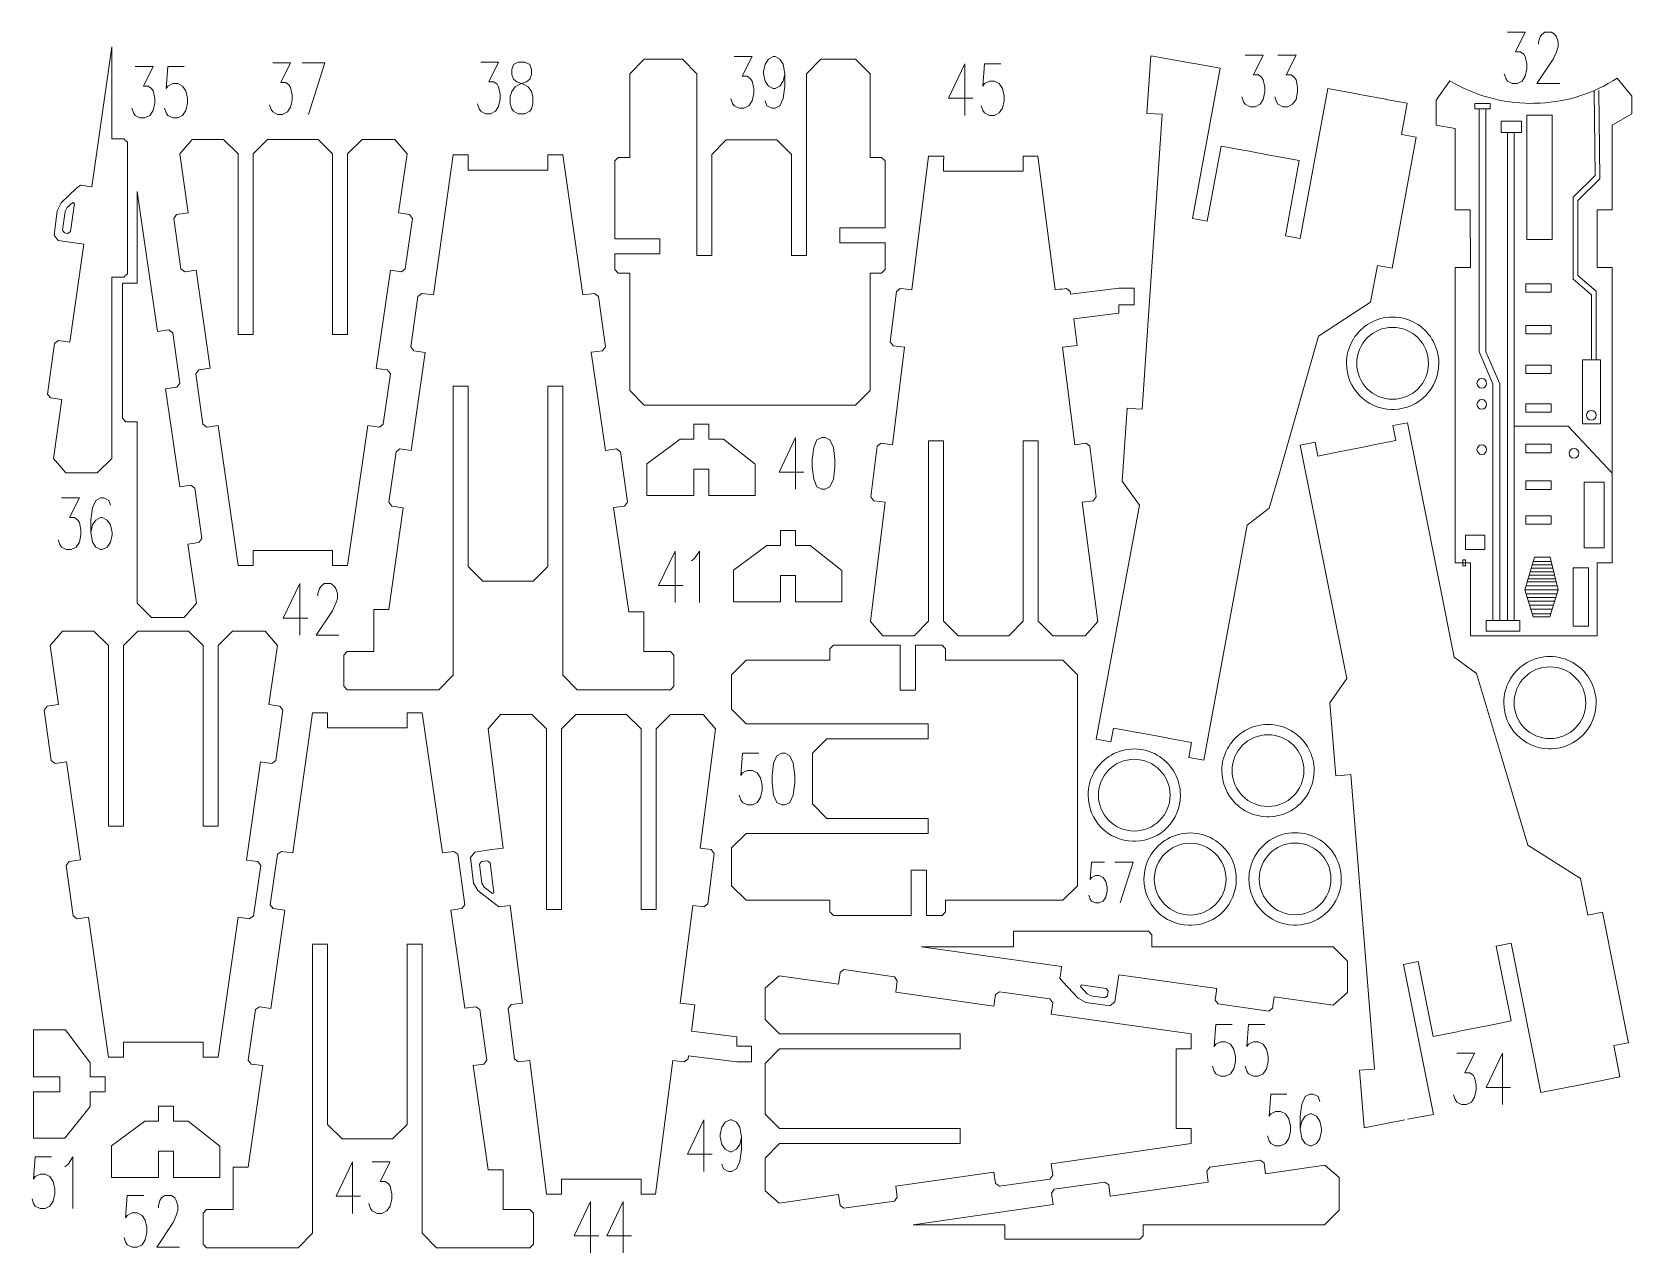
# Model space of a CAD drawing. Header units: inches. Extents: x -6.8 to 7, y -5.3 to 5.3.
import ezdxf

# ---------------------------------------------------------------- set-up
doc = ezdxf.new("R2010")
doc.units = ezdxf.units.IN
doc.header["$MEASUREMENT"] = 0
doc.layers.add('Layer 1', color=7, linetype='Continuous')

msp = doc.modelspace()

# ---------------------------------------------------------------- linework, layer by layer
at = {"layer": 'Layer 1', "color": 1, "lineweight": 9}
for points in [[(5.623, 4.611), (5.756, 4.611), (5.756, 4.655), (5.623, 4.655), (5.623, 4.611)], [(5.849, 4.405), (6.026, 4.405), (6.026, 4.504), (5.849, 4.504), (5.849, 4.405)], [(6.073, 3.482), (6.292, 3.482), (6.292, 4.555), (6.073, 4.555), (6.073, 3.482)], [(6.063, 3.024), (6.282, 3.024), (6.282, 3.097), (6.063, 3.097), (6.063, 3.024)], [(6.063, 2.665), (6.282, 2.665), (6.282, 2.737), (6.063, 2.737), (6.063, 2.665)], [(6.063, 2.321), (6.282, 2.321), (6.282, 2.394), (6.063, 2.394), (6.063, 2.321)], [(6.553, 1.888), (6.709, 1.888), (6.709, 2.441), (6.553, 2.441), (6.553, 1.888)], [(6.063, 1.987), (6.282, 1.987), (6.282, 2.06), (6.063, 2.06), (6.063, 1.987)], [(6.063, 1.638), (6.282, 1.638), (6.282, 1.711), (6.063, 1.711), (6.063, 1.638)], [(6.063, 1.321), (6.282, 1.321), (6.282, 1.394), (6.063, 1.394), (6.063, 1.321)], [(6.568, 0.816), (6.74, 0.816), (6.74, 1.383), (6.568, 1.383), (6.568, 0.816)], [(6.063, 1.019), (6.282, 1.019), (6.282, 1.092), (6.063, 1.092), (6.063, 1.019)], [(5.542, 0.8), (5.709, 0.8), (5.709, 0.925), (5.542, 0.925), (5.542, 0.8)], [(6.474, 0.138), (6.605, 0.138), (6.605, 0.644), (6.474, 0.644), (6.474, 0.138)], [(5.722, 0.096), (6.013, 0.096), (6.013, 0.187), (5.722, 0.187), (5.722, 0.096)]]:
    msp.add_lwpolyline(points, close=True, dxfattribs=at)
at = {"layer": 'Layer 1', "color": 5, "lineweight": 9}
for centre in [(5.683, 2.237), (5.683, 2.055), (6.63, 1.961), (5.683, 1.665), (6.48, 1.633)]:
    msp.add_ellipse(centre, major_axis=(0, 0.0417), ratio=1, dxfattribs=at)
at = {"layer": 'Layer 1', "color": 1, "lineweight": 9}
for points, knots in [([(5.904, 5.274), (5.904, 5.274), (6.059, 5.274), (6.059, 5.274), (6.059, 5.274), (6.059, 5.274), (5.975, 5.104), (5.975, 5.104), (5.975, 5.104), (5.975, 5.104), (6.017, 5.104), (6.017, 5.104), (6.017, 5.104), (6.017, 5.104), (6.045, 5.083), (6.045, 5.083), (6.045, 5.083), (6.045, 5.083), (6.059, 5.062), (6.059, 5.062), (6.059, 5.062), (6.059, 5.062), (6.073, 4.998), (6.073, 4.998), (6.073, 4.998), (6.073, 4.998), (6.073, 4.955), (6.073, 4.955), (6.073, 4.955), (6.073, 4.955), (6.059, 4.892), (6.059, 4.892), (6.059, 4.892), (6.059, 4.892), (6.031, 4.849), (6.031, 4.849), (6.031, 4.849), (6.031, 4.849), (5.989, 4.828), (5.989, 4.828), (5.989, 4.828), (5.989, 4.828), (5.946, 4.828), (5.946, 4.828), (5.946, 4.828), (5.946, 4.828), (5.904, 4.849), (5.904, 4.849), (5.904, 4.849), (5.904, 4.849), (5.89, 4.871), (5.89, 4.871), (5.89, 4.871), (5.89, 4.871), (5.876, 4.913), (5.876, 4.913)], [0, 0, 0, 0, 0.066667, 0.066667, 0.066667, 0.066667, 0.133333, 0.133333, 0.133333, 0.133333, 0.2, 0.2, 0.2, 0.2, 0.266667, 0.266667, 0.266667, 0.266667, 0.333333, 0.333333, 0.333333, 0.333333, 0.4, 0.4, 0.4, 0.4, 0.466667, 0.466667, 0.466667, 0.466667, 0.533333, 0.533333, 0.533333, 0.533333, 0.6, 0.6, 0.6, 0.6, 0.666667, 0.666667, 0.666667, 0.666667, 0.733333, 0.733333, 0.733333, 0.733333, 0.8, 0.8, 0.8, 0.8, 0.866667, 0.866667, 0.866667, 0.866667, 1, 1, 1, 1]), ([(6.173, 5.168), (6.173, 5.168), (6.173, 5.189), (6.173, 5.189), (6.173, 5.189), (6.173, 5.189), (6.187, 5.231), (6.187, 5.231), (6.187, 5.231), (6.187, 5.231), (6.201, 5.253), (6.201, 5.253), (6.201, 5.253), (6.201, 5.253), (6.229, 5.274), (6.229, 5.274), (6.229, 5.274), (6.229, 5.274), (6.285, 5.274), (6.285, 5.274), (6.285, 5.274), (6.285, 5.274), (6.314, 5.253), (6.314, 5.253), (6.314, 5.253), (6.314, 5.253), (6.328, 5.231), (6.328, 5.231), (6.328, 5.231), (6.328, 5.231), (6.342, 5.189), (6.342, 5.189), (6.342, 5.189), (6.342, 5.189), (6.342, 5.147), (6.342, 5.147), (6.342, 5.147), (6.342, 5.147), (6.328, 5.104), (6.328, 5.104), (6.328, 5.104), (6.328, 5.104), (6.3, 5.04), (6.3, 5.04), (6.3, 5.04), (6.3, 5.04), (6.158, 4.828), (6.158, 4.828), (6.158, 4.828), (6.158, 4.828), (6.356, 4.828), (6.356, 4.828)], [0, 0, 0, 0, 0.071429, 0.071429, 0.071429, 0.071429, 0.142857, 0.142857, 0.142857, 0.142857, 0.214286, 0.214286, 0.214286, 0.214286, 0.285714, 0.285714, 0.285714, 0.285714, 0.357143, 0.357143, 0.357143, 0.357143, 0.428571, 0.428571, 0.428571, 0.428571, 0.5, 0.5, 0.5, 0.5, 0.571429, 0.571429, 0.571429, 0.571429, 0.642857, 0.642857, 0.642857, 0.642857, 0.714286, 0.714286, 0.714286, 0.714286, 0.785714, 0.785714, 0.785714, 0.785714, 0.857143, 0.857143, 0.857143, 0.857143, 1, 1, 1, 1]), ([(-4.768, 5.008), (-4.768, 5.008), (-4.613, 5.008), (-4.613, 5.008), (-4.613, 5.008), (-4.613, 5.008), (-4.697, 4.838), (-4.697, 4.838), (-4.697, 4.838), (-4.697, 4.838), (-4.655, 4.838), (-4.655, 4.838), (-4.655, 4.838), (-4.655, 4.838), (-4.627, 4.817), (-4.627, 4.817), (-4.627, 4.817), (-4.627, 4.817), (-4.613, 4.795), (-4.613, 4.795), (-4.613, 4.795), (-4.613, 4.795), (-4.599, 4.732), (-4.599, 4.732), (-4.599, 4.732), (-4.599, 4.732), (-4.599, 4.689), (-4.599, 4.689), (-4.599, 4.689), (-4.599, 4.689), (-4.613, 4.625), (-4.613, 4.625), (-4.613, 4.625), (-4.613, 4.625), (-4.641, 4.583), (-4.641, 4.583), (-4.641, 4.583), (-4.641, 4.583), (-4.683, 4.562), (-4.683, 4.562), (-4.683, 4.562), (-4.683, 4.562), (-4.726, 4.562), (-4.726, 4.562), (-4.726, 4.562), (-4.726, 4.562), (-4.768, 4.583), (-4.768, 4.583), (-4.768, 4.583), (-4.768, 4.583), (-4.782, 4.604), (-4.782, 4.604), (-4.782, 4.604), (-4.782, 4.604), (-4.796, 4.646), (-4.796, 4.646)], [0, 0, 0, 0, 0.066667, 0.066667, 0.066667, 0.066667, 0.133333, 0.133333, 0.133333, 0.133333, 0.2, 0.2, 0.2, 0.2, 0.266667, 0.266667, 0.266667, 0.266667, 0.333333, 0.333333, 0.333333, 0.333333, 0.4, 0.4, 0.4, 0.4, 0.466667, 0.466667, 0.466667, 0.466667, 0.533333, 0.533333, 0.533333, 0.533333, 0.6, 0.6, 0.6, 0.6, 0.666667, 0.666667, 0.666667, 0.666667, 0.733333, 0.733333, 0.733333, 0.733333, 0.8, 0.8, 0.8, 0.8, 0.866667, 0.866667, 0.866667, 0.866667, 1, 1, 1, 1]), ([(-4.514, 5.008), (-4.514, 5.008), (-4.316, 5.008), (-4.316, 5.008), (-4.316, 5.008), (-4.316, 5.008), (-4.457, 4.562), (-4.457, 4.562)], [0, 0, 0, 0, 0.333333, 0.333333, 0.333333, 0.333333, 1, 1, 1, 1]), ([(-2.97, 5.014), (-2.97, 5.014), (-2.815, 5.014), (-2.815, 5.014), (-2.815, 5.014), (-2.815, 5.014), (-2.899, 4.843), (-2.899, 4.843), (-2.899, 4.843), (-2.899, 4.843), (-2.857, 4.843), (-2.857, 4.843), (-2.857, 4.843), (-2.857, 4.843), (-2.829, 4.822), (-2.829, 4.822), (-2.829, 4.822), (-2.829, 4.822), (-2.815, 4.801), (-2.815, 4.801), (-2.815, 4.801), (-2.815, 4.801), (-2.801, 4.738), (-2.801, 4.738), (-2.801, 4.738), (-2.801, 4.738), (-2.801, 4.695), (-2.801, 4.695), (-2.801, 4.695), (-2.801, 4.695), (-2.815, 4.631), (-2.815, 4.631), (-2.815, 4.631), (-2.815, 4.631), (-2.843, 4.589), (-2.843, 4.589), (-2.843, 4.589), (-2.843, 4.589), (-2.885, 4.567), (-2.885, 4.567), (-2.885, 4.567), (-2.885, 4.567), (-2.928, 4.567), (-2.928, 4.567), (-2.928, 4.567), (-2.928, 4.567), (-2.97, 4.589), (-2.97, 4.589), (-2.97, 4.589), (-2.97, 4.589), (-2.984, 4.61), (-2.984, 4.61), (-2.984, 4.61), (-2.984, 4.61), (-2.998, 4.652), (-2.998, 4.652)], [0, 0, 0, 0, 0.066667, 0.066667, 0.066667, 0.066667, 0.133333, 0.133333, 0.133333, 0.133333, 0.2, 0.2, 0.2, 0.2, 0.266667, 0.266667, 0.266667, 0.266667, 0.333333, 0.333333, 0.333333, 0.333333, 0.4, 0.4, 0.4, 0.4, 0.466667, 0.466667, 0.466667, 0.466667, 0.533333, 0.533333, 0.533333, 0.533333, 0.6, 0.6, 0.6, 0.6, 0.666667, 0.666667, 0.666667, 0.666667, 0.733333, 0.733333, 0.733333, 0.733333, 0.8, 0.8, 0.8, 0.8, 0.866667, 0.866667, 0.866667, 0.866667, 1, 1, 1, 1]), ([(-2.645, 5.014), (-2.645, 5.014), (-2.687, 4.992), (-2.687, 4.992), (-2.687, 4.992), (-2.687, 4.992), (-2.701, 4.95), (-2.701, 4.95), (-2.701, 4.95), (-2.701, 4.95), (-2.701, 4.907), (-2.701, 4.907), (-2.701, 4.907), (-2.701, 4.907), (-2.687, 4.865), (-2.687, 4.865), (-2.687, 4.865), (-2.687, 4.865), (-2.659, 4.843), (-2.659, 4.843), (-2.659, 4.843), (-2.659, 4.843), (-2.603, 4.822), (-2.603, 4.822), (-2.603, 4.822), (-2.603, 4.822), (-2.56, 4.801), (-2.56, 4.801), (-2.56, 4.801), (-2.56, 4.801), (-2.532, 4.759), (-2.532, 4.759), (-2.532, 4.759), (-2.532, 4.759), (-2.518, 4.716), (-2.518, 4.716), (-2.518, 4.716), (-2.518, 4.716), (-2.518, 4.652), (-2.518, 4.652), (-2.518, 4.652), (-2.518, 4.652), (-2.532, 4.61), (-2.532, 4.61), (-2.532, 4.61), (-2.532, 4.61), (-2.546, 4.589), (-2.546, 4.589), (-2.546, 4.589), (-2.546, 4.589), (-2.589, 4.567), (-2.589, 4.567), (-2.589, 4.567), (-2.589, 4.567), (-2.645, 4.567), (-2.645, 4.567), (-2.645, 4.567), (-2.645, 4.567), (-2.687, 4.589), (-2.687, 4.589), (-2.687, 4.589), (-2.687, 4.589), (-2.701, 4.61), (-2.701, 4.61), (-2.701, 4.61), (-2.701, 4.61), (-2.716, 4.652), (-2.716, 4.652), (-2.716, 4.652), (-2.716, 4.652), (-2.716, 4.716), (-2.716, 4.716), (-2.716, 4.716), (-2.716, 4.716), (-2.701, 4.759), (-2.701, 4.759), (-2.701, 4.759), (-2.701, 4.759), (-2.673, 4.801), (-2.673, 4.801), (-2.673, 4.801), (-2.673, 4.801), (-2.631, 4.822), (-2.631, 4.822), (-2.631, 4.822), (-2.631, 4.822), (-2.574, 4.843), (-2.574, 4.843), (-2.574, 4.843), (-2.574, 4.843), (-2.546, 4.865), (-2.546, 4.865), (-2.546, 4.865), (-2.546, 4.865), (-2.532, 4.907), (-2.532, 4.907), (-2.532, 4.907), (-2.532, 4.907), (-2.532, 4.95), (-2.532, 4.95), (-2.532, 4.95), (-2.532, 4.95), (-2.546, 4.992), (-2.546, 4.992), (-2.546, 4.992), (-2.546, 4.992), (-2.589, 5.014), (-2.589, 5.014), (-2.589, 5.014), (-2.589, 5.014), (-2.645, 5.014), (-2.645, 5.014)], [0, 0, 0, 0, 0.034483, 0.034483, 0.034483, 0.034483, 0.068966, 0.068966, 0.068966, 0.068966, 0.103448, 0.103448, 0.103448, 0.103448, 0.137931, 0.137931, 0.137931, 0.137931, 0.172414, 0.172414, 0.172414, 0.172414, 0.206897, 0.206897, 0.206897, 0.206897, 0.241379, 0.241379, 0.241379, 0.241379, 0.275862, 0.275862, 0.275862, 0.275862, 0.310345, 0.310345, 0.310345, 0.310345, 0.344828, 0.344828, 0.344828, 0.344828, 0.37931, 0.37931, 0.37931, 0.37931, 0.413793, 0.413793, 0.413793, 0.413793, 0.448276, 0.448276, 0.448276, 0.448276, 0.482759, 0.482759, 0.482759, 0.482759, 0.517241, 0.517241, 0.517241, 0.517241, 0.551724, 0.551724, 0.551724, 0.551724, 0.586207, 0.586207, 0.586207, 0.586207, 0.62069, 0.62069, 0.62069, 0.62069, 0.655172, 0.655172, 0.655172, 0.655172, 0.689655, 0.689655, 0.689655, 0.689655, 0.724138, 0.724138, 0.724138, 0.724138, 0.758621, 0.758621, 0.758621, 0.758621, 0.793103, 0.793103, 0.793103, 0.793103, 0.827586, 0.827586, 0.827586, 0.827586, 0.862069, 0.862069, 0.862069, 0.862069, 0.896552, 0.896552, 0.896552, 0.896552, 0.931034, 0.931034, 0.931034, 0.931034, 1, 1, 1, 1]), ([(-0.78, 5.061), (-0.78, 5.061), (-0.624, 5.061), (-0.624, 5.061), (-0.624, 5.061), (-0.624, 5.061), (-0.709, 4.891), (-0.709, 4.891), (-0.709, 4.891), (-0.709, 4.891), (-0.667, 4.891), (-0.667, 4.891), (-0.667, 4.891), (-0.667, 4.891), (-0.638, 4.87), (-0.638, 4.87), (-0.638, 4.87), (-0.638, 4.87), (-0.624, 4.849), (-0.624, 4.849), (-0.624, 4.849), (-0.624, 4.849), (-0.61, 4.785), (-0.61, 4.785), (-0.61, 4.785), (-0.61, 4.785), (-0.61, 4.742), (-0.61, 4.742), (-0.61, 4.742), (-0.61, 4.742), (-0.624, 4.678), (-0.624, 4.678), (-0.624, 4.678), (-0.624, 4.678), (-0.653, 4.636), (-0.653, 4.636), (-0.653, 4.636), (-0.653, 4.636), (-0.695, 4.615), (-0.695, 4.615), (-0.695, 4.615), (-0.695, 4.615), (-0.737, 4.615), (-0.737, 4.615), (-0.737, 4.615), (-0.737, 4.615), (-0.78, 4.636), (-0.78, 4.636), (-0.78, 4.636), (-0.78, 4.636), (-0.794, 4.657), (-0.794, 4.657), (-0.794, 4.657), (-0.794, 4.657), (-0.808, 4.699), (-0.808, 4.699)], [0, 0, 0, 0, 0.066667, 0.066667, 0.066667, 0.066667, 0.133333, 0.133333, 0.133333, 0.133333, 0.2, 0.2, 0.2, 0.2, 0.266667, 0.266667, 0.266667, 0.266667, 0.333333, 0.333333, 0.333333, 0.333333, 0.4, 0.4, 0.4, 0.4, 0.466667, 0.466667, 0.466667, 0.466667, 0.533333, 0.533333, 0.533333, 0.533333, 0.6, 0.6, 0.6, 0.6, 0.666667, 0.666667, 0.666667, 0.666667, 0.733333, 0.733333, 0.733333, 0.733333, 0.8, 0.8, 0.8, 0.8, 0.866667, 0.866667, 0.866667, 0.866667, 1, 1, 1, 1]), ([(-0.341, 4.912), (-0.341, 4.912), (-0.356, 4.849), (-0.356, 4.849), (-0.356, 4.849), (-0.356, 4.849), (-0.384, 4.806), (-0.384, 4.806), (-0.384, 4.806), (-0.384, 4.806), (-0.426, 4.785), (-0.426, 4.785), (-0.426, 4.785), (-0.426, 4.785), (-0.441, 4.785), (-0.441, 4.785), (-0.441, 4.785), (-0.441, 4.785), (-0.483, 4.806), (-0.483, 4.806), (-0.483, 4.806), (-0.483, 4.806), (-0.511, 4.849), (-0.511, 4.849), (-0.511, 4.849), (-0.511, 4.849), (-0.525, 4.912), (-0.525, 4.912), (-0.525, 4.912), (-0.525, 4.912), (-0.525, 4.933), (-0.525, 4.933), (-0.525, 4.933), (-0.525, 4.933), (-0.511, 4.997), (-0.511, 4.997), (-0.511, 4.997), (-0.511, 4.997), (-0.483, 5.04), (-0.483, 5.04), (-0.483, 5.04), (-0.483, 5.04), (-0.441, 5.061), (-0.441, 5.061), (-0.441, 5.061), (-0.441, 5.061), (-0.426, 5.061), (-0.426, 5.061), (-0.426, 5.061), (-0.426, 5.061), (-0.384, 5.04), (-0.384, 5.04), (-0.384, 5.04), (-0.384, 5.04), (-0.356, 4.997), (-0.356, 4.997), (-0.356, 4.997), (-0.356, 4.997), (-0.341, 4.912), (-0.341, 4.912), (-0.341, 4.912), (-0.341, 4.912), (-0.341, 4.806), (-0.341, 4.806), (-0.341, 4.806), (-0.341, 4.806), (-0.356, 4.699), (-0.356, 4.699), (-0.356, 4.699), (-0.356, 4.699), (-0.384, 4.636), (-0.384, 4.636), (-0.384, 4.636), (-0.384, 4.636), (-0.426, 4.615), (-0.426, 4.615), (-0.426, 4.615), (-0.426, 4.615), (-0.455, 4.615), (-0.455, 4.615), (-0.455, 4.615), (-0.455, 4.615), (-0.497, 4.636), (-0.497, 4.636), (-0.497, 4.636), (-0.497, 4.636), (-0.511, 4.678), (-0.511, 4.678)], [0, 0, 0, 0, 0.043478, 0.043478, 0.043478, 0.043478, 0.086957, 0.086957, 0.086957, 0.086957, 0.130435, 0.130435, 0.130435, 0.130435, 0.173913, 0.173913, 0.173913, 0.173913, 0.217391, 0.217391, 0.217391, 0.217391, 0.26087, 0.26087, 0.26087, 0.26087, 0.304348, 0.304348, 0.304348, 0.304348, 0.347826, 0.347826, 0.347826, 0.347826, 0.391304, 0.391304, 0.391304, 0.391304, 0.434783, 0.434783, 0.434783, 0.434783, 0.478261, 0.478261, 0.478261, 0.478261, 0.521739, 0.521739, 0.521739, 0.521739, 0.565217, 0.565217, 0.565217, 0.565217, 0.608696, 0.608696, 0.608696, 0.608696, 0.652174, 0.652174, 0.652174, 0.652174, 0.695652, 0.695652, 0.695652, 0.695652, 0.73913, 0.73913, 0.73913, 0.73913, 0.782609, 0.782609, 0.782609, 0.782609, 0.826087, 0.826087, 0.826087, 0.826087, 0.869565, 0.869565, 0.869565, 0.869565, 0.913043, 0.913043, 0.913043, 0.913043, 1, 1, 1, 1]), ([(1.215, 4.999), (1.215, 4.999), (1.073, 4.701), (1.073, 4.701), (1.073, 4.701), (1.073, 4.701), (1.285, 4.701), (1.285, 4.701)], [0, 0, 0, 0, 0.333333, 0.333333, 0.333333, 0.333333, 1, 1, 1, 1]), ([(1.526, 4.999), (1.526, 4.999), (1.385, 4.999), (1.385, 4.999), (1.385, 4.999), (1.385, 4.999), (1.37, 4.807), (1.37, 4.807), (1.37, 4.807), (1.37, 4.807), (1.385, 4.828), (1.385, 4.828), (1.385, 4.828), (1.385, 4.828), (1.427, 4.85), (1.427, 4.85), (1.427, 4.85), (1.427, 4.85), (1.47, 4.85), (1.47, 4.85), (1.47, 4.85), (1.47, 4.85), (1.512, 4.828), (1.512, 4.828), (1.512, 4.828), (1.512, 4.828), (1.54, 4.786), (1.54, 4.786), (1.54, 4.786), (1.54, 4.786), (1.554, 4.723), (1.554, 4.723), (1.554, 4.723), (1.554, 4.723), (1.554, 4.68), (1.554, 4.68), (1.554, 4.68), (1.554, 4.68), (1.54, 4.616), (1.54, 4.616), (1.54, 4.616), (1.54, 4.616), (1.512, 4.574), (1.512, 4.574), (1.512, 4.574), (1.512, 4.574), (1.47, 4.553), (1.47, 4.553), (1.47, 4.553), (1.47, 4.553), (1.427, 4.553), (1.427, 4.553), (1.427, 4.553), (1.427, 4.553), (1.385, 4.574), (1.385, 4.574), (1.385, 4.574), (1.385, 4.574), (1.37, 4.595), (1.37, 4.595), (1.37, 4.595), (1.37, 4.595), (1.356, 4.637), (1.356, 4.637)], [0, 0, 0, 0, 0.058824, 0.058824, 0.058824, 0.058824, 0.117647, 0.117647, 0.117647, 0.117647, 0.176471, 0.176471, 0.176471, 0.176471, 0.235294, 0.235294, 0.235294, 0.235294, 0.294118, 0.294118, 0.294118, 0.294118, 0.352941, 0.352941, 0.352941, 0.352941, 0.411765, 0.411765, 0.411765, 0.411765, 0.470588, 0.470588, 0.470588, 0.470588, 0.529412, 0.529412, 0.529412, 0.529412, 0.588235, 0.588235, 0.588235, 0.588235, 0.647059, 0.647059, 0.647059, 0.647059, 0.705882, 0.705882, 0.705882, 0.705882, 0.764706, 0.764706, 0.764706, 0.764706, 0.823529, 0.823529, 0.823529, 0.823529, 0.882353, 0.882353, 0.882353, 0.882353, 1, 1, 1, 1]), ([(3.638, 5.074), (3.638, 5.074), (3.794, 5.074), (3.794, 5.074), (3.794, 5.074), (3.794, 5.074), (3.709, 4.904), (3.709, 4.904), (3.709, 4.904), (3.709, 4.904), (3.752, 4.904), (3.752, 4.904), (3.752, 4.904), (3.752, 4.904), (3.78, 4.883), (3.78, 4.883), (3.78, 4.883), (3.78, 4.883), (3.794, 4.862), (3.794, 4.862), (3.794, 4.862), (3.794, 4.862), (3.808, 4.798), (3.808, 4.798), (3.808, 4.798), (3.808, 4.798), (3.808, 4.756), (3.808, 4.756), (3.808, 4.756), (3.808, 4.756), (3.794, 4.692), (3.794, 4.692), (3.794, 4.692), (3.794, 4.692), (3.766, 4.649), (3.766, 4.649), (3.766, 4.649), (3.766, 4.649), (3.723, 4.628), (3.723, 4.628), (3.723, 4.628), (3.723, 4.628), (3.681, 4.628), (3.681, 4.628), (3.681, 4.628), (3.681, 4.628), (3.638, 4.649), (3.638, 4.649), (3.638, 4.649), (3.638, 4.649), (3.624, 4.671), (3.624, 4.671), (3.624, 4.671), (3.624, 4.671), (3.61, 4.713), (3.61, 4.713)], [0, 0, 0, 0, 0.066667, 0.066667, 0.066667, 0.066667, 0.133333, 0.133333, 0.133333, 0.133333, 0.2, 0.2, 0.2, 0.2, 0.266667, 0.266667, 0.266667, 0.266667, 0.333333, 0.333333, 0.333333, 0.333333, 0.4, 0.4, 0.4, 0.4, 0.466667, 0.466667, 0.466667, 0.466667, 0.533333, 0.533333, 0.533333, 0.533333, 0.6, 0.6, 0.6, 0.6, 0.666667, 0.666667, 0.666667, 0.666667, 0.733333, 0.733333, 0.733333, 0.733333, 0.8, 0.8, 0.8, 0.8, 0.866667, 0.866667, 0.866667, 0.866667, 1, 1, 1, 1]), ([(3.921, 5.074), (3.921, 5.074), (4.077, 5.074), (4.077, 5.074), (4.077, 5.074), (4.077, 5.074), (3.992, 4.904), (3.992, 4.904), (3.992, 4.904), (3.992, 4.904), (4.034, 4.904), (4.034, 4.904), (4.034, 4.904), (4.034, 4.904), (4.062, 4.883), (4.062, 4.883), (4.062, 4.883), (4.062, 4.883), (4.077, 4.862), (4.077, 4.862), (4.077, 4.862), (4.077, 4.862), (4.091, 4.798), (4.091, 4.798), (4.091, 4.798), (4.091, 4.798), (4.091, 4.756), (4.091, 4.756), (4.091, 4.756), (4.091, 4.756), (4.077, 4.692), (4.077, 4.692), (4.077, 4.692), (4.077, 4.692), (4.048, 4.649), (4.048, 4.649), (4.048, 4.649), (4.048, 4.649), (4.006, 4.628), (4.006, 4.628), (4.006, 4.628), (4.006, 4.628), (3.964, 4.628), (3.964, 4.628), (3.964, 4.628), (3.964, 4.628), (3.921, 4.649), (3.921, 4.649), (3.921, 4.649), (3.921, 4.649), (3.907, 4.671), (3.907, 4.671), (3.907, 4.671), (3.907, 4.671), (3.893, 4.713), (3.893, 4.713)], [0, 0, 0, 0, 0.066667, 0.066667, 0.066667, 0.066667, 0.133333, 0.133333, 0.133333, 0.133333, 0.2, 0.2, 0.2, 0.2, 0.266667, 0.266667, 0.266667, 0.266667, 0.333333, 0.333333, 0.333333, 0.333333, 0.4, 0.4, 0.4, 0.4, 0.466667, 0.466667, 0.466667, 0.466667, 0.533333, 0.533333, 0.533333, 0.533333, 0.6, 0.6, 0.6, 0.6, 0.666667, 0.666667, 0.666667, 0.666667, 0.733333, 0.733333, 0.733333, 0.733333, 0.8, 0.8, 0.8, 0.8, 0.866667, 0.866667, 0.866667, 0.866667, 1, 1, 1, 1]), ([(-5.957, 4.977), (-5.957, 4.977), (-5.801, 4.977), (-5.801, 4.977), (-5.801, 4.977), (-5.801, 4.977), (-5.886, 4.807), (-5.886, 4.807), (-5.886, 4.807), (-5.886, 4.807), (-5.844, 4.807), (-5.844, 4.807), (-5.844, 4.807), (-5.844, 4.807), (-5.815, 4.786), (-5.815, 4.786), (-5.815, 4.786), (-5.815, 4.786), (-5.801, 4.765), (-5.801, 4.765), (-5.801, 4.765), (-5.801, 4.765), (-5.787, 4.701), (-5.787, 4.701), (-5.787, 4.701), (-5.787, 4.701), (-5.787, 4.659), (-5.787, 4.659), (-5.787, 4.659), (-5.787, 4.659), (-5.801, 4.595), (-5.801, 4.595), (-5.801, 4.595), (-5.801, 4.595), (-5.83, 4.552), (-5.83, 4.552), (-5.83, 4.552), (-5.83, 4.552), (-5.872, 4.531), (-5.872, 4.531), (-5.872, 4.531), (-5.872, 4.531), (-5.915, 4.531), (-5.915, 4.531), (-5.915, 4.531), (-5.915, 4.531), (-5.957, 4.552), (-5.957, 4.552), (-5.957, 4.552), (-5.957, 4.552), (-5.971, 4.574), (-5.971, 4.574), (-5.971, 4.574), (-5.971, 4.574), (-5.985, 4.616), (-5.985, 4.616)], [0, 0, 0, 0, 0.066667, 0.066667, 0.066667, 0.066667, 0.133333, 0.133333, 0.133333, 0.133333, 0.2, 0.2, 0.2, 0.2, 0.266667, 0.266667, 0.266667, 0.266667, 0.333333, 0.333333, 0.333333, 0.333333, 0.4, 0.4, 0.4, 0.4, 0.466667, 0.466667, 0.466667, 0.466667, 0.533333, 0.533333, 0.533333, 0.533333, 0.6, 0.6, 0.6, 0.6, 0.666667, 0.666667, 0.666667, 0.666667, 0.733333, 0.733333, 0.733333, 0.733333, 0.8, 0.8, 0.8, 0.8, 0.866667, 0.866667, 0.866667, 0.866667, 1, 1, 1, 1]), ([(-5.533, 4.977), (-5.533, 4.977), (-5.674, 4.977), (-5.674, 4.977), (-5.674, 4.977), (-5.674, 4.977), (-5.688, 4.786), (-5.688, 4.786), (-5.688, 4.786), (-5.688, 4.786), (-5.674, 4.807), (-5.674, 4.807), (-5.674, 4.807), (-5.674, 4.807), (-5.632, 4.829), (-5.632, 4.829), (-5.632, 4.829), (-5.632, 4.829), (-5.589, 4.829), (-5.589, 4.829), (-5.589, 4.829), (-5.589, 4.829), (-5.547, 4.807), (-5.547, 4.807), (-5.547, 4.807), (-5.547, 4.807), (-5.519, 4.765), (-5.519, 4.765), (-5.519, 4.765), (-5.519, 4.765), (-5.505, 4.701), (-5.505, 4.701), (-5.505, 4.701), (-5.505, 4.701), (-5.505, 4.659), (-5.505, 4.659), (-5.505, 4.659), (-5.505, 4.659), (-5.519, 4.595), (-5.519, 4.595), (-5.519, 4.595), (-5.519, 4.595), (-5.547, 4.552), (-5.547, 4.552), (-5.547, 4.552), (-5.547, 4.552), (-5.589, 4.531), (-5.589, 4.531), (-5.589, 4.531), (-5.589, 4.531), (-5.632, 4.531), (-5.632, 4.531), (-5.632, 4.531), (-5.632, 4.531), (-5.674, 4.552), (-5.674, 4.552), (-5.674, 4.552), (-5.674, 4.552), (-5.688, 4.574), (-5.688, 4.574), (-5.688, 4.574), (-5.688, 4.574), (-5.703, 4.616), (-5.703, 4.616)], [0, 0, 0, 0, 0.058824, 0.058824, 0.058824, 0.058824, 0.117647, 0.117647, 0.117647, 0.117647, 0.176471, 0.176471, 0.176471, 0.176471, 0.235294, 0.235294, 0.235294, 0.235294, 0.294118, 0.294118, 0.294118, 0.294118, 0.352941, 0.352941, 0.352941, 0.352941, 0.411765, 0.411765, 0.411765, 0.411765, 0.470588, 0.470588, 0.470588, 0.470588, 0.529412, 0.529412, 0.529412, 0.529412, 0.588235, 0.588235, 0.588235, 0.588235, 0.647059, 0.647059, 0.647059, 0.647059, 0.705882, 0.705882, 0.705882, 0.705882, 0.764706, 0.764706, 0.764706, 0.764706, 0.823529, 0.823529, 0.823529, 0.823529, 0.882353, 0.882353, 0.882353, 0.882353, 1, 1, 1, 1]), ([(-0.248, 1.769), (-0.248, 1.769), (-0.389, 1.471), (-0.389, 1.471), (-0.389, 1.471), (-0.389, 1.471), (-0.177, 1.471), (-0.177, 1.471)], [0, 0, 0, 0, 0.333333, 0.333333, 0.333333, 0.333333, 1, 1, 1, 1]), ([(-0.021, 1.769), (-0.021, 1.769), (-0.064, 1.748), (-0.064, 1.748), (-0.064, 1.748), (-0.064, 1.748), (-0.092, 1.684), (-0.092, 1.684), (-0.092, 1.684), (-0.092, 1.684), (-0.106, 1.578), (-0.106, 1.578), (-0.106, 1.578), (-0.106, 1.578), (-0.106, 1.514), (-0.106, 1.514), (-0.106, 1.514), (-0.106, 1.514), (-0.092, 1.408), (-0.092, 1.408), (-0.092, 1.408), (-0.092, 1.408), (-0.064, 1.344), (-0.064, 1.344), (-0.064, 1.344), (-0.064, 1.344), (-0.021, 1.323), (-0.021, 1.323), (-0.021, 1.323), (-0.021, 1.323), (0.007, 1.323), (0.007, 1.323), (0.007, 1.323), (0.007, 1.323), (0.049, 1.344), (0.049, 1.344), (0.049, 1.344), (0.049, 1.344), (0.078, 1.408), (0.078, 1.408), (0.078, 1.408), (0.078, 1.408), (0.092, 1.514), (0.092, 1.514), (0.092, 1.514), (0.092, 1.514), (0.092, 1.578), (0.092, 1.578), (0.092, 1.578), (0.092, 1.578), (0.078, 1.684), (0.078, 1.684), (0.078, 1.684), (0.078, 1.684), (0.049, 1.748), (0.049, 1.748), (0.049, 1.748), (0.049, 1.748), (0.007, 1.769), (0.007, 1.769), (0.007, 1.769), (0.007, 1.769), (-0.021, 1.769), (-0.021, 1.769)], [0, 0, 0, 0, 0.058824, 0.058824, 0.058824, 0.058824, 0.117647, 0.117647, 0.117647, 0.117647, 0.176471, 0.176471, 0.176471, 0.176471, 0.235294, 0.235294, 0.235294, 0.235294, 0.294118, 0.294118, 0.294118, 0.294118, 0.352941, 0.352941, 0.352941, 0.352941, 0.411765, 0.411765, 0.411765, 0.411765, 0.470588, 0.470588, 0.470588, 0.470588, 0.529412, 0.529412, 0.529412, 0.529412, 0.588235, 0.588235, 0.588235, 0.588235, 0.647059, 0.647059, 0.647059, 0.647059, 0.705882, 0.705882, 0.705882, 0.705882, 0.764706, 0.764706, 0.764706, 0.764706, 0.823529, 0.823529, 0.823529, 0.823529, 0.882353, 0.882353, 0.882353, 0.882353, 1, 1, 1, 1]), ([(-6.594, 1.247), (-6.594, 1.247), (-6.439, 1.247), (-6.439, 1.247), (-6.439, 1.247), (-6.439, 1.247), (-6.524, 1.077), (-6.524, 1.077), (-6.524, 1.077), (-6.524, 1.077), (-6.481, 1.077), (-6.481, 1.077), (-6.481, 1.077), (-6.481, 1.077), (-6.453, 1.056), (-6.453, 1.056), (-6.453, 1.056), (-6.453, 1.056), (-6.439, 1.035), (-6.439, 1.035), (-6.439, 1.035), (-6.439, 1.035), (-6.425, 0.971), (-6.425, 0.971), (-6.425, 0.971), (-6.425, 0.971), (-6.425, 0.928), (-6.425, 0.928), (-6.425, 0.928), (-6.425, 0.928), (-6.439, 0.864), (-6.439, 0.864), (-6.439, 0.864), (-6.439, 0.864), (-6.467, 0.822), (-6.467, 0.822), (-6.467, 0.822), (-6.467, 0.822), (-6.51, 0.801), (-6.51, 0.801), (-6.51, 0.801), (-6.51, 0.801), (-6.552, 0.801), (-6.552, 0.801), (-6.552, 0.801), (-6.552, 0.801), (-6.594, 0.822), (-6.594, 0.822), (-6.594, 0.822), (-6.594, 0.822), (-6.608, 0.843), (-6.608, 0.843), (-6.608, 0.843), (-6.608, 0.843), (-6.622, 0.886), (-6.622, 0.886)], [0, 0, 0, 0, 0.066667, 0.066667, 0.066667, 0.066667, 0.133333, 0.133333, 0.133333, 0.133333, 0.2, 0.2, 0.2, 0.2, 0.266667, 0.266667, 0.266667, 0.266667, 0.333333, 0.333333, 0.333333, 0.333333, 0.4, 0.4, 0.4, 0.4, 0.466667, 0.466667, 0.466667, 0.466667, 0.533333, 0.533333, 0.533333, 0.533333, 0.6, 0.6, 0.6, 0.6, 0.666667, 0.666667, 0.666667, 0.666667, 0.733333, 0.733333, 0.733333, 0.733333, 0.8, 0.8, 0.8, 0.8, 0.866667, 0.866667, 0.866667, 0.866667, 1, 1, 1, 1]), ([(-6.17, 1.183), (-6.17, 1.183), (-6.184, 1.226), (-6.184, 1.226), (-6.184, 1.226), (-6.184, 1.226), (-6.227, 1.247), (-6.227, 1.247), (-6.227, 1.247), (-6.227, 1.247), (-6.255, 1.247), (-6.255, 1.247), (-6.255, 1.247), (-6.255, 1.247), (-6.298, 1.226), (-6.298, 1.226), (-6.298, 1.226), (-6.298, 1.226), (-6.326, 1.162), (-6.326, 1.162), (-6.326, 1.162), (-6.326, 1.162), (-6.34, 1.056), (-6.34, 1.056), (-6.34, 1.056), (-6.34, 1.056), (-6.34, 0.949), (-6.34, 0.949), (-6.34, 0.949), (-6.34, 0.949), (-6.326, 0.864), (-6.326, 0.864), (-6.326, 0.864), (-6.326, 0.864), (-6.298, 0.822), (-6.298, 0.822), (-6.298, 0.822), (-6.298, 0.822), (-6.255, 0.801), (-6.255, 0.801), (-6.255, 0.801), (-6.255, 0.801), (-6.241, 0.801), (-6.241, 0.801), (-6.241, 0.801), (-6.241, 0.801), (-6.198, 0.822), (-6.198, 0.822), (-6.198, 0.822), (-6.198, 0.822), (-6.17, 0.864), (-6.17, 0.864), (-6.17, 0.864), (-6.17, 0.864), (-6.156, 0.928), (-6.156, 0.928), (-6.156, 0.928), (-6.156, 0.928), (-6.156, 0.949), (-6.156, 0.949), (-6.156, 0.949), (-6.156, 0.949), (-6.17, 1.013), (-6.17, 1.013), (-6.17, 1.013), (-6.17, 1.013), (-6.198, 1.056), (-6.198, 1.056), (-6.198, 1.056), (-6.198, 1.056), (-6.241, 1.077), (-6.241, 1.077), (-6.241, 1.077), (-6.241, 1.077), (-6.255, 1.077), (-6.255, 1.077), (-6.255, 1.077), (-6.255, 1.077), (-6.298, 1.056), (-6.298, 1.056), (-6.298, 1.056), (-6.298, 1.056), (-6.326, 1.013), (-6.326, 1.013), (-6.326, 1.013), (-6.326, 1.013), (-6.34, 0.949), (-6.34, 0.949)], [0, 0, 0, 0, 0.043478, 0.043478, 0.043478, 0.043478, 0.086957, 0.086957, 0.086957, 0.086957, 0.130435, 0.130435, 0.130435, 0.130435, 0.173913, 0.173913, 0.173913, 0.173913, 0.217391, 0.217391, 0.217391, 0.217391, 0.26087, 0.26087, 0.26087, 0.26087, 0.304348, 0.304348, 0.304348, 0.304348, 0.347826, 0.347826, 0.347826, 0.347826, 0.391304, 0.391304, 0.391304, 0.391304, 0.434783, 0.434783, 0.434783, 0.434783, 0.478261, 0.478261, 0.478261, 0.478261, 0.521739, 0.521739, 0.521739, 0.521739, 0.565217, 0.565217, 0.565217, 0.565217, 0.608696, 0.608696, 0.608696, 0.608696, 0.652174, 0.652174, 0.652174, 0.652174, 0.695652, 0.695652, 0.695652, 0.695652, 0.73913, 0.73913, 0.73913, 0.73913, 0.782609, 0.782609, 0.782609, 0.782609, 0.826087, 0.826087, 0.826087, 0.826087, 0.869565, 0.869565, 0.869565, 0.869565, 0.913043, 0.913043, 0.913043, 0.913043, 1, 1, 1, 1]), ([(-1.29, 0.788), (-1.29, 0.788), (-1.432, 0.49), (-1.432, 0.49), (-1.432, 0.49), (-1.432, 0.49), (-1.22, 0.49), (-1.22, 0.49)], [0, 0, 0, 0, 0.333333, 0.333333, 0.333333, 0.333333, 1, 1, 1, 1]), ([(-1.149, 0.703), (-1.149, 0.703), (-1.121, 0.724), (-1.121, 0.724), (-1.121, 0.724), (-1.121, 0.724), (-1.078, 0.788), (-1.078, 0.788), (-1.078, 0.788), (-1.078, 0.788), (-1.078, 0.342), (-1.078, 0.342)], [0, 0, 0, 0, 0.25, 0.25, 0.25, 0.25, 0.5, 0.5, 0.5, 0.5, 1, 1, 1, 1]), ([(6.128, 0.218), (6.128, 0.218), (6.055, 0.452), (6.055, 0.452), (6.055, 0.452), (6.055, 0.452), (6.138, 0.734), (6.138, 0.734), (6.138, 0.734), (6.138, 0.734), (6.274, 0.734), (6.274, 0.734), (6.274, 0.734), (6.274, 0.734), (6.342, 0.452), (6.342, 0.452), (6.342, 0.452), (6.342, 0.452), (6.27, 0.218), (6.27, 0.218), (6.27, 0.218), (6.27, 0.218), (6.128, 0.218), (6.128, 0.218)], [0, 0, 0, 0, 0.142857, 0.142857, 0.142857, 0.142857, 0.285714, 0.285714, 0.285714, 0.285714, 0.428571, 0.428571, 0.428571, 0.428571, 0.571429, 0.571429, 0.571429, 0.571429, 0.714286, 0.714286, 0.714286, 0.714286, 1, 1, 1, 1]), ([(-4.534, 0.506), (-4.534, 0.506), (-4.676, 0.208), (-4.676, 0.208), (-4.676, 0.208), (-4.676, 0.208), (-4.464, 0.208), (-4.464, 0.208)], [0, 0, 0, 0, 0.333333, 0.333333, 0.333333, 0.333333, 1, 1, 1, 1]), ([(-4.379, 0.4), (-4.379, 0.4), (-4.379, 0.421), (-4.379, 0.421), (-4.379, 0.421), (-4.379, 0.421), (-4.364, 0.463), (-4.364, 0.463), (-4.364, 0.463), (-4.364, 0.463), (-4.35, 0.485), (-4.35, 0.485), (-4.35, 0.485), (-4.35, 0.485), (-4.322, 0.506), (-4.322, 0.506), (-4.322, 0.506), (-4.322, 0.506), (-4.266, 0.506), (-4.266, 0.506), (-4.266, 0.506), (-4.266, 0.506), (-4.237, 0.485), (-4.237, 0.485), (-4.237, 0.485), (-4.237, 0.485), (-4.223, 0.463), (-4.223, 0.463), (-4.223, 0.463), (-4.223, 0.463), (-4.209, 0.421), (-4.209, 0.421), (-4.209, 0.421), (-4.209, 0.421), (-4.209, 0.379), (-4.209, 0.379), (-4.209, 0.379), (-4.209, 0.379), (-4.223, 0.336), (-4.223, 0.336), (-4.223, 0.336), (-4.223, 0.336), (-4.252, 0.272), (-4.252, 0.272), (-4.252, 0.272), (-4.252, 0.272), (-4.393, 0.06), (-4.393, 0.06), (-4.393, 0.06), (-4.393, 0.06), (-4.195, 0.06), (-4.195, 0.06)], [0, 0, 0, 0, 0.071429, 0.071429, 0.071429, 0.071429, 0.142857, 0.142857, 0.142857, 0.142857, 0.214286, 0.214286, 0.214286, 0.214286, 0.285714, 0.285714, 0.285714, 0.285714, 0.357143, 0.357143, 0.357143, 0.357143, 0.428571, 0.428571, 0.428571, 0.428571, 0.5, 0.5, 0.5, 0.5, 0.571429, 0.571429, 0.571429, 0.571429, 0.642857, 0.642857, 0.642857, 0.642857, 0.714286, 0.714286, 0.714286, 0.714286, 0.785714, 0.785714, 0.785714, 0.785714, 0.857143, 0.857143, 0.857143, 0.857143, 1, 1, 1, 1]), ([(-0.566, -0.96), (-0.566, -0.96), (-0.707, -0.96), (-0.707, -0.96), (-0.707, -0.96), (-0.707, -0.96), (-0.721, -1.151), (-0.721, -1.151), (-0.721, -1.151), (-0.721, -1.151), (-0.707, -1.13), (-0.707, -1.13), (-0.707, -1.13), (-0.707, -1.13), (-0.664, -1.109), (-0.664, -1.109), (-0.664, -1.109), (-0.664, -1.109), (-0.622, -1.109), (-0.622, -1.109), (-0.622, -1.109), (-0.622, -1.109), (-0.58, -1.13), (-0.58, -1.13), (-0.58, -1.13), (-0.58, -1.13), (-0.551, -1.172), (-0.551, -1.172), (-0.551, -1.172), (-0.551, -1.172), (-0.537, -1.236), (-0.537, -1.236), (-0.537, -1.236), (-0.537, -1.236), (-0.537, -1.279), (-0.537, -1.279), (-0.537, -1.279), (-0.537, -1.279), (-0.551, -1.342), (-0.551, -1.342), (-0.551, -1.342), (-0.551, -1.342), (-0.58, -1.385), (-0.58, -1.385), (-0.58, -1.385), (-0.58, -1.385), (-0.622, -1.406), (-0.622, -1.406), (-0.622, -1.406), (-0.622, -1.406), (-0.664, -1.406), (-0.664, -1.406), (-0.664, -1.406), (-0.664, -1.406), (-0.707, -1.385), (-0.707, -1.385), (-0.707, -1.385), (-0.707, -1.385), (-0.721, -1.363), (-0.721, -1.363), (-0.721, -1.363), (-0.721, -1.363), (-0.735, -1.321), (-0.735, -1.321)], [0, 0, 0, 0, 0.058824, 0.058824, 0.058824, 0.058824, 0.117647, 0.117647, 0.117647, 0.117647, 0.176471, 0.176471, 0.176471, 0.176471, 0.235294, 0.235294, 0.235294, 0.235294, 0.294118, 0.294118, 0.294118, 0.294118, 0.352941, 0.352941, 0.352941, 0.352941, 0.411765, 0.411765, 0.411765, 0.411765, 0.470588, 0.470588, 0.470588, 0.470588, 0.529412, 0.529412, 0.529412, 0.529412, 0.588235, 0.588235, 0.588235, 0.588235, 0.647059, 0.647059, 0.647059, 0.647059, 0.705882, 0.705882, 0.705882, 0.705882, 0.764706, 0.764706, 0.764706, 0.764706, 0.823529, 0.823529, 0.823529, 0.823529, 0.882353, 0.882353, 0.882353, 0.882353, 1, 1, 1, 1]), ([(-0.368, -0.96), (-0.368, -0.96), (-0.41, -0.981), (-0.41, -0.981), (-0.41, -0.981), (-0.41, -0.981), (-0.438, -1.045), (-0.438, -1.045), (-0.438, -1.045), (-0.438, -1.045), (-0.452, -1.151), (-0.452, -1.151), (-0.452, -1.151), (-0.452, -1.151), (-0.452, -1.215), (-0.452, -1.215), (-0.452, -1.215), (-0.452, -1.215), (-0.438, -1.321), (-0.438, -1.321), (-0.438, -1.321), (-0.438, -1.321), (-0.41, -1.385), (-0.41, -1.385), (-0.41, -1.385), (-0.41, -1.385), (-0.368, -1.406), (-0.368, -1.406), (-0.368, -1.406), (-0.368, -1.406), (-0.339, -1.406), (-0.339, -1.406), (-0.339, -1.406), (-0.339, -1.406), (-0.297, -1.385), (-0.297, -1.385), (-0.297, -1.385), (-0.297, -1.385), (-0.269, -1.321), (-0.269, -1.321), (-0.269, -1.321), (-0.269, -1.321), (-0.254, -1.215), (-0.254, -1.215), (-0.254, -1.215), (-0.254, -1.215), (-0.254, -1.151), (-0.254, -1.151), (-0.254, -1.151), (-0.254, -1.151), (-0.269, -1.045), (-0.269, -1.045), (-0.269, -1.045), (-0.269, -1.045), (-0.297, -0.981), (-0.297, -0.981), (-0.297, -0.981), (-0.297, -0.981), (-0.339, -0.96), (-0.339, -0.96), (-0.339, -0.96), (-0.339, -0.96), (-0.368, -0.96), (-0.368, -0.96)], [0, 0, 0, 0, 0.058824, 0.058824, 0.058824, 0.058824, 0.117647, 0.117647, 0.117647, 0.117647, 0.176471, 0.176471, 0.176471, 0.176471, 0.235294, 0.235294, 0.235294, 0.235294, 0.294118, 0.294118, 0.294118, 0.294118, 0.352941, 0.352941, 0.352941, 0.352941, 0.411765, 0.411765, 0.411765, 0.411765, 0.470588, 0.470588, 0.470588, 0.470588, 0.529412, 0.529412, 0.529412, 0.529412, 0.588235, 0.588235, 0.588235, 0.588235, 0.647059, 0.647059, 0.647059, 0.647059, 0.705882, 0.705882, 0.705882, 0.705882, 0.764706, 0.764706, 0.764706, 0.764706, 0.823529, 0.823529, 0.823529, 0.823529, 0.882353, 0.882353, 0.882353, 0.882353, 1, 1, 1, 1]), ([(2.422, -1.9), (2.422, -1.9), (2.31, -1.9), (2.31, -1.9), (2.31, -1.9), (2.31, -1.9), (2.299, -2.052), (2.299, -2.052), (2.299, -2.052), (2.299, -2.052), (2.31, -2.035), (2.31, -2.035), (2.31, -2.035), (2.31, -2.035), (2.343, -2.018), (2.343, -2.018), (2.343, -2.018), (2.343, -2.018), (2.377, -2.018), (2.377, -2.018), (2.377, -2.018), (2.377, -2.018), (2.411, -2.035), (2.411, -2.035), (2.411, -2.035), (2.411, -2.035), (2.433, -2.069), (2.433, -2.069), (2.433, -2.069), (2.433, -2.069), (2.444, -2.119), (2.444, -2.119), (2.444, -2.119), (2.444, -2.119), (2.444, -2.153), (2.444, -2.153), (2.444, -2.153), (2.444, -2.153), (2.433, -2.204), (2.433, -2.204), (2.433, -2.204), (2.433, -2.204), (2.411, -2.238), (2.411, -2.238), (2.411, -2.238), (2.411, -2.238), (2.377, -2.254), (2.377, -2.254), (2.377, -2.254), (2.377, -2.254), (2.343, -2.254), (2.343, -2.254), (2.343, -2.254), (2.343, -2.254), (2.31, -2.238), (2.31, -2.238), (2.31, -2.238), (2.31, -2.238), (2.299, -2.22), (2.299, -2.22), (2.299, -2.22), (2.299, -2.22), (2.287, -2.187), (2.287, -2.187)], [0, 0, 0, 0, 0.058824, 0.058824, 0.058824, 0.058824, 0.117647, 0.117647, 0.117647, 0.117647, 0.176471, 0.176471, 0.176471, 0.176471, 0.235294, 0.235294, 0.235294, 0.235294, 0.294118, 0.294118, 0.294118, 0.294118, 0.352941, 0.352941, 0.352941, 0.352941, 0.411765, 0.411765, 0.411765, 0.411765, 0.470588, 0.470588, 0.470588, 0.470588, 0.529412, 0.529412, 0.529412, 0.529412, 0.588235, 0.588235, 0.588235, 0.588235, 0.647059, 0.647059, 0.647059, 0.647059, 0.705882, 0.705882, 0.705882, 0.705882, 0.764706, 0.764706, 0.764706, 0.764706, 0.823529, 0.823529, 0.823529, 0.823529, 0.882353, 0.882353, 0.882353, 0.882353, 1, 1, 1, 1]), ([(2.512, -1.9), (2.512, -1.9), (2.669, -1.9), (2.669, -1.9), (2.669, -1.9), (2.669, -1.9), (2.557, -2.254), (2.557, -2.254)], [0, 0, 0, 0, 0.333333, 0.333333, 0.333333, 0.333333, 1, 1, 1, 1]), ([(3.525, -3.305), (3.525, -3.305), (3.383, -3.305), (3.383, -3.305), (3.383, -3.305), (3.383, -3.305), (3.369, -3.496), (3.369, -3.496), (3.369, -3.496), (3.369, -3.496), (3.383, -3.475), (3.383, -3.475), (3.383, -3.475), (3.383, -3.475), (3.426, -3.453), (3.426, -3.453), (3.426, -3.453), (3.426, -3.453), (3.468, -3.453), (3.468, -3.453), (3.468, -3.453), (3.468, -3.453), (3.511, -3.475), (3.511, -3.475), (3.511, -3.475), (3.511, -3.475), (3.539, -3.517), (3.539, -3.517), (3.539, -3.517), (3.539, -3.517), (3.553, -3.58), (3.553, -3.58), (3.553, -3.58), (3.553, -3.58), (3.553, -3.623), (3.553, -3.623), (3.553, -3.623), (3.553, -3.623), (3.539, -3.687), (3.539, -3.687), (3.539, -3.687), (3.539, -3.687), (3.511, -3.73), (3.511, -3.73), (3.511, -3.73), (3.511, -3.73), (3.468, -3.751), (3.468, -3.751), (3.468, -3.751), (3.468, -3.751), (3.426, -3.751), (3.426, -3.751), (3.426, -3.751), (3.426, -3.751), (3.383, -3.73), (3.383, -3.73), (3.383, -3.73), (3.383, -3.73), (3.369, -3.708), (3.369, -3.708), (3.369, -3.708), (3.369, -3.708), (3.355, -3.666), (3.355, -3.666)], [0, 0, 0, 0, 0.058824, 0.058824, 0.058824, 0.058824, 0.117647, 0.117647, 0.117647, 0.117647, 0.176471, 0.176471, 0.176471, 0.176471, 0.235294, 0.235294, 0.235294, 0.235294, 0.294118, 0.294118, 0.294118, 0.294118, 0.352941, 0.352941, 0.352941, 0.352941, 0.411765, 0.411765, 0.411765, 0.411765, 0.470588, 0.470588, 0.470588, 0.470588, 0.529412, 0.529412, 0.529412, 0.529412, 0.588235, 0.588235, 0.588235, 0.588235, 0.647059, 0.647059, 0.647059, 0.647059, 0.705882, 0.705882, 0.705882, 0.705882, 0.764706, 0.764706, 0.764706, 0.764706, 0.823529, 0.823529, 0.823529, 0.823529, 0.882353, 0.882353, 0.882353, 0.882353, 1, 1, 1, 1]), ([(3.808, -3.305), (3.808, -3.305), (3.666, -3.305), (3.666, -3.305), (3.666, -3.305), (3.666, -3.305), (3.652, -3.496), (3.652, -3.496), (3.652, -3.496), (3.652, -3.496), (3.666, -3.475), (3.666, -3.475), (3.666, -3.475), (3.666, -3.475), (3.709, -3.453), (3.709, -3.453), (3.709, -3.453), (3.709, -3.453), (3.751, -3.453), (3.751, -3.453), (3.751, -3.453), (3.751, -3.453), (3.794, -3.475), (3.794, -3.475), (3.794, -3.475), (3.794, -3.475), (3.822, -3.517), (3.822, -3.517), (3.822, -3.517), (3.822, -3.517), (3.836, -3.58), (3.836, -3.58), (3.836, -3.58), (3.836, -3.58), (3.836, -3.623), (3.836, -3.623), (3.836, -3.623), (3.836, -3.623), (3.822, -3.687), (3.822, -3.687), (3.822, -3.687), (3.822, -3.687), (3.794, -3.73), (3.794, -3.73), (3.794, -3.73), (3.794, -3.73), (3.751, -3.751), (3.751, -3.751), (3.751, -3.751), (3.751, -3.751), (3.709, -3.751), (3.709, -3.751), (3.709, -3.751), (3.709, -3.751), (3.666, -3.73), (3.666, -3.73), (3.666, -3.73), (3.666, -3.73), (3.652, -3.708), (3.652, -3.708), (3.652, -3.708), (3.652, -3.708), (3.638, -3.666), (3.638, -3.666)], [0, 0, 0, 0, 0.058824, 0.058824, 0.058824, 0.058824, 0.117647, 0.117647, 0.117647, 0.117647, 0.176471, 0.176471, 0.176471, 0.176471, 0.235294, 0.235294, 0.235294, 0.235294, 0.294118, 0.294118, 0.294118, 0.294118, 0.352941, 0.352941, 0.352941, 0.352941, 0.411765, 0.411765, 0.411765, 0.411765, 0.470588, 0.470588, 0.470588, 0.470588, 0.529412, 0.529412, 0.529412, 0.529412, 0.588235, 0.588235, 0.588235, 0.588235, 0.647059, 0.647059, 0.647059, 0.647059, 0.705882, 0.705882, 0.705882, 0.705882, 0.764706, 0.764706, 0.764706, 0.764706, 0.823529, 0.823529, 0.823529, 0.823529, 0.882353, 0.882353, 0.882353, 0.882353, 1, 1, 1, 1]), ([(5.466, -3.551), (5.466, -3.551), (5.621, -3.551), (5.621, -3.551), (5.621, -3.551), (5.621, -3.551), (5.536, -3.721), (5.536, -3.721), (5.536, -3.721), (5.536, -3.721), (5.579, -3.721), (5.579, -3.721), (5.579, -3.721), (5.579, -3.721), (5.607, -3.742), (5.607, -3.742), (5.607, -3.742), (5.607, -3.742), (5.621, -3.763), (5.621, -3.763), (5.621, -3.763), (5.621, -3.763), (5.635, -3.827), (5.635, -3.827), (5.635, -3.827), (5.635, -3.827), (5.635, -3.869), (5.635, -3.869), (5.635, -3.869), (5.635, -3.869), (5.621, -3.933), (5.621, -3.933), (5.621, -3.933), (5.621, -3.933), (5.593, -3.976), (5.593, -3.976), (5.593, -3.976), (5.593, -3.976), (5.55, -3.997), (5.55, -3.997), (5.55, -3.997), (5.55, -3.997), (5.508, -3.997), (5.508, -3.997), (5.508, -3.997), (5.508, -3.997), (5.466, -3.976), (5.466, -3.976), (5.466, -3.976), (5.466, -3.976), (5.452, -3.954), (5.452, -3.954), (5.452, -3.954), (5.452, -3.954), (5.438, -3.912), (5.438, -3.912)], [0, 0, 0, 0, 0.066667, 0.066667, 0.066667, 0.066667, 0.133333, 0.133333, 0.133333, 0.133333, 0.2, 0.2, 0.2, 0.2, 0.266667, 0.266667, 0.266667, 0.266667, 0.333333, 0.333333, 0.333333, 0.333333, 0.4, 0.4, 0.4, 0.4, 0.466667, 0.466667, 0.466667, 0.466667, 0.533333, 0.533333, 0.533333, 0.533333, 0.6, 0.6, 0.6, 0.6, 0.666667, 0.666667, 0.666667, 0.666667, 0.733333, 0.733333, 0.733333, 0.733333, 0.8, 0.8, 0.8, 0.8, 0.866667, 0.866667, 0.866667, 0.866667, 1, 1, 1, 1]), ([(5.862, -3.551), (5.862, -3.551), (5.72, -3.848), (5.72, -3.848), (5.72, -3.848), (5.72, -3.848), (5.932, -3.848), (5.932, -3.848)], [0, 0, 0, 0, 0.333333, 0.333333, 0.333333, 0.333333, 1, 1, 1, 1]), ([(3.999, -3.907), (3.999, -3.907), (3.858, -3.907), (3.858, -3.907), (3.858, -3.907), (3.858, -3.907), (3.844, -4.098), (3.844, -4.098), (3.844, -4.098), (3.844, -4.098), (3.858, -4.077), (3.858, -4.077), (3.858, -4.077), (3.858, -4.077), (3.901, -4.055), (3.901, -4.055), (3.901, -4.055), (3.901, -4.055), (3.943, -4.055), (3.943, -4.055), (3.943, -4.055), (3.943, -4.055), (3.985, -4.077), (3.985, -4.077), (3.985, -4.077), (3.985, -4.077), (4.014, -4.119), (4.014, -4.119), (4.014, -4.119), (4.014, -4.119), (4.028, -4.183), (4.028, -4.183), (4.028, -4.183), (4.028, -4.183), (4.028, -4.226), (4.028, -4.226), (4.028, -4.226), (4.028, -4.226), (4.014, -4.289), (4.014, -4.289), (4.014, -4.289), (4.014, -4.289), (3.985, -4.332), (3.985, -4.332), (3.985, -4.332), (3.985, -4.332), (3.943, -4.353), (3.943, -4.353), (3.943, -4.353), (3.943, -4.353), (3.901, -4.353), (3.901, -4.353), (3.901, -4.353), (3.901, -4.353), (3.858, -4.332), (3.858, -4.332), (3.858, -4.332), (3.858, -4.332), (3.844, -4.31), (3.844, -4.31), (3.844, -4.31), (3.844, -4.31), (3.83, -4.268), (3.83, -4.268)], [0, 0, 0, 0, 0.058824, 0.058824, 0.058824, 0.058824, 0.117647, 0.117647, 0.117647, 0.117647, 0.176471, 0.176471, 0.176471, 0.176471, 0.235294, 0.235294, 0.235294, 0.235294, 0.294118, 0.294118, 0.294118, 0.294118, 0.352941, 0.352941, 0.352941, 0.352941, 0.411765, 0.411765, 0.411765, 0.411765, 0.470588, 0.470588, 0.470588, 0.470588, 0.529412, 0.529412, 0.529412, 0.529412, 0.588235, 0.588235, 0.588235, 0.588235, 0.647059, 0.647059, 0.647059, 0.647059, 0.705882, 0.705882, 0.705882, 0.705882, 0.764706, 0.764706, 0.764706, 0.764706, 0.823529, 0.823529, 0.823529, 0.823529, 0.882353, 0.882353, 0.882353, 0.882353, 1, 1, 1, 1]), ([(4.282, -3.971), (4.282, -3.971), (4.268, -3.928), (4.268, -3.928), (4.268, -3.928), (4.268, -3.928), (4.226, -3.907), (4.226, -3.907), (4.226, -3.907), (4.226, -3.907), (4.197, -3.907), (4.197, -3.907), (4.197, -3.907), (4.197, -3.907), (4.155, -3.928), (4.155, -3.928), (4.155, -3.928), (4.155, -3.928), (4.127, -3.992), (4.127, -3.992), (4.127, -3.992), (4.127, -3.992), (4.113, -4.098), (4.113, -4.098), (4.113, -4.098), (4.113, -4.098), (4.113, -4.204), (4.113, -4.204), (4.113, -4.204), (4.113, -4.204), (4.127, -4.289), (4.127, -4.289), (4.127, -4.289), (4.127, -4.289), (4.155, -4.332), (4.155, -4.332), (4.155, -4.332), (4.155, -4.332), (4.197, -4.353), (4.197, -4.353), (4.197, -4.353), (4.197, -4.353), (4.211, -4.353), (4.211, -4.353), (4.211, -4.353), (4.211, -4.353), (4.254, -4.332), (4.254, -4.332), (4.254, -4.332), (4.254, -4.332), (4.282, -4.289), (4.282, -4.289), (4.282, -4.289), (4.282, -4.289), (4.296, -4.226), (4.296, -4.226), (4.296, -4.226), (4.296, -4.226), (4.296, -4.204), (4.296, -4.204), (4.296, -4.204), (4.296, -4.204), (4.282, -4.141), (4.282, -4.141), (4.282, -4.141), (4.282, -4.141), (4.254, -4.098), (4.254, -4.098), (4.254, -4.098), (4.254, -4.098), (4.211, -4.077), (4.211, -4.077), (4.211, -4.077), (4.211, -4.077), (4.197, -4.077), (4.197, -4.077), (4.197, -4.077), (4.197, -4.077), (4.155, -4.098), (4.155, -4.098), (4.155, -4.098), (4.155, -4.098), (4.127, -4.141), (4.127, -4.141), (4.127, -4.141), (4.127, -4.141), (4.113, -4.204), (4.113, -4.204)], [0, 0, 0, 0, 0.043478, 0.043478, 0.043478, 0.043478, 0.086957, 0.086957, 0.086957, 0.086957, 0.130435, 0.130435, 0.130435, 0.130435, 0.173913, 0.173913, 0.173913, 0.173913, 0.217391, 0.217391, 0.217391, 0.217391, 0.26087, 0.26087, 0.26087, 0.26087, 0.304348, 0.304348, 0.304348, 0.304348, 0.347826, 0.347826, 0.347826, 0.347826, 0.391304, 0.391304, 0.391304, 0.391304, 0.434783, 0.434783, 0.434783, 0.434783, 0.478261, 0.478261, 0.478261, 0.478261, 0.521739, 0.521739, 0.521739, 0.521739, 0.565217, 0.565217, 0.565217, 0.565217, 0.608696, 0.608696, 0.608696, 0.608696, 0.652174, 0.652174, 0.652174, 0.652174, 0.695652, 0.695652, 0.695652, 0.695652, 0.73913, 0.73913, 0.73913, 0.73913, 0.782609, 0.782609, 0.782609, 0.782609, 0.826087, 0.826087, 0.826087, 0.826087, 0.869565, 0.869565, 0.869565, 0.869565, 0.913043, 0.913043, 0.913043, 0.913043, 1, 1, 1, 1]), ([(-1.041, -4.128), (-1.041, -4.128), (-1.182, -4.426), (-1.182, -4.426), (-1.182, -4.426), (-1.182, -4.426), (-0.97, -4.426), (-0.97, -4.426)], [0, 0, 0, 0, 0.333333, 0.333333, 0.333333, 0.333333, 1, 1, 1, 1]), ([(-0.716, -4.277), (-0.716, -4.277), (-0.73, -4.341), (-0.73, -4.341), (-0.73, -4.341), (-0.73, -4.341), (-0.758, -4.383), (-0.758, -4.383), (-0.758, -4.383), (-0.758, -4.383), (-0.801, -4.404), (-0.801, -4.404), (-0.801, -4.404), (-0.801, -4.404), (-0.815, -4.404), (-0.815, -4.404), (-0.815, -4.404), (-0.815, -4.404), (-0.857, -4.383), (-0.857, -4.383), (-0.857, -4.383), (-0.857, -4.383), (-0.885, -4.341), (-0.885, -4.341), (-0.885, -4.341), (-0.885, -4.341), (-0.899, -4.277), (-0.899, -4.277), (-0.899, -4.277), (-0.899, -4.277), (-0.899, -4.256), (-0.899, -4.256), (-0.899, -4.256), (-0.899, -4.256), (-0.885, -4.192), (-0.885, -4.192), (-0.885, -4.192), (-0.885, -4.192), (-0.857, -4.149), (-0.857, -4.149), (-0.857, -4.149), (-0.857, -4.149), (-0.815, -4.128), (-0.815, -4.128), (-0.815, -4.128), (-0.815, -4.128), (-0.801, -4.128), (-0.801, -4.128), (-0.801, -4.128), (-0.801, -4.128), (-0.758, -4.149), (-0.758, -4.149), (-0.758, -4.149), (-0.758, -4.149), (-0.73, -4.192), (-0.73, -4.192), (-0.73, -4.192), (-0.73, -4.192), (-0.716, -4.277), (-0.716, -4.277), (-0.716, -4.277), (-0.716, -4.277), (-0.716, -4.383), (-0.716, -4.383), (-0.716, -4.383), (-0.716, -4.383), (-0.73, -4.49), (-0.73, -4.49), (-0.73, -4.49), (-0.73, -4.49), (-0.758, -4.553), (-0.758, -4.553), (-0.758, -4.553), (-0.758, -4.553), (-0.801, -4.574), (-0.801, -4.574), (-0.801, -4.574), (-0.801, -4.574), (-0.829, -4.574), (-0.829, -4.574), (-0.829, -4.574), (-0.829, -4.574), (-0.871, -4.553), (-0.871, -4.553), (-0.871, -4.553), (-0.871, -4.553), (-0.885, -4.511), (-0.885, -4.511)], [0, 0, 0, 0, 0.043478, 0.043478, 0.043478, 0.043478, 0.086957, 0.086957, 0.086957, 0.086957, 0.130435, 0.130435, 0.130435, 0.130435, 0.173913, 0.173913, 0.173913, 0.173913, 0.217391, 0.217391, 0.217391, 0.217391, 0.26087, 0.26087, 0.26087, 0.26087, 0.304348, 0.304348, 0.304348, 0.304348, 0.347826, 0.347826, 0.347826, 0.347826, 0.391304, 0.391304, 0.391304, 0.391304, 0.434783, 0.434783, 0.434783, 0.434783, 0.478261, 0.478261, 0.478261, 0.478261, 0.521739, 0.521739, 0.521739, 0.521739, 0.565217, 0.565217, 0.565217, 0.565217, 0.608696, 0.608696, 0.608696, 0.608696, 0.652174, 0.652174, 0.652174, 0.652174, 0.695652, 0.695652, 0.695652, 0.695652, 0.73913, 0.73913, 0.73913, 0.73913, 0.782609, 0.782609, 0.782609, 0.782609, 0.826087, 0.826087, 0.826087, 0.826087, 0.869565, 0.869565, 0.869565, 0.869565, 0.913043, 0.913043, 0.913043, 0.913043, 1, 1, 1, 1]), ([(-6.679, -4.449), (-6.679, -4.449), (-6.82, -4.449), (-6.82, -4.449), (-6.82, -4.449), (-6.82, -4.449), (-6.834, -4.64), (-6.834, -4.64), (-6.834, -4.64), (-6.834, -4.64), (-6.82, -4.619), (-6.82, -4.619), (-6.82, -4.619), (-6.82, -4.619), (-6.777, -4.597), (-6.777, -4.597), (-6.777, -4.597), (-6.777, -4.597), (-6.735, -4.597), (-6.735, -4.597), (-6.735, -4.597), (-6.735, -4.597), (-6.693, -4.619), (-6.693, -4.619), (-6.693, -4.619), (-6.693, -4.619), (-6.664, -4.661), (-6.664, -4.661), (-6.664, -4.661), (-6.664, -4.661), (-6.65, -4.725), (-6.65, -4.725), (-6.65, -4.725), (-6.65, -4.725), (-6.65, -4.767), (-6.65, -4.767), (-6.65, -4.767), (-6.65, -4.767), (-6.664, -4.831), (-6.664, -4.831), (-6.664, -4.831), (-6.664, -4.831), (-6.693, -4.874), (-6.693, -4.874), (-6.693, -4.874), (-6.693, -4.874), (-6.735, -4.895), (-6.735, -4.895), (-6.735, -4.895), (-6.735, -4.895), (-6.777, -4.895), (-6.777, -4.895), (-6.777, -4.895), (-6.777, -4.895), (-6.82, -4.874), (-6.82, -4.874), (-6.82, -4.874), (-6.82, -4.874), (-6.834, -4.852), (-6.834, -4.852), (-6.834, -4.852), (-6.834, -4.852), (-6.848, -4.81), (-6.848, -4.81)], [0, 0, 0, 0, 0.058824, 0.058824, 0.058824, 0.058824, 0.117647, 0.117647, 0.117647, 0.117647, 0.176471, 0.176471, 0.176471, 0.176471, 0.235294, 0.235294, 0.235294, 0.235294, 0.294118, 0.294118, 0.294118, 0.294118, 0.352941, 0.352941, 0.352941, 0.352941, 0.411765, 0.411765, 0.411765, 0.411765, 0.470588, 0.470588, 0.470588, 0.470588, 0.529412, 0.529412, 0.529412, 0.529412, 0.588235, 0.588235, 0.588235, 0.588235, 0.647059, 0.647059, 0.647059, 0.647059, 0.705882, 0.705882, 0.705882, 0.705882, 0.764706, 0.764706, 0.764706, 0.764706, 0.823529, 0.823529, 0.823529, 0.823529, 0.882353, 0.882353, 0.882353, 0.882353, 1, 1, 1, 1]), ([(-6.565, -4.534), (-6.565, -4.534), (-6.537, -4.513), (-6.537, -4.513), (-6.537, -4.513), (-6.537, -4.513), (-6.495, -4.449), (-6.495, -4.449), (-6.495, -4.449), (-6.495, -4.449), (-6.495, -4.895), (-6.495, -4.895)], [0, 0, 0, 0, 0.25, 0.25, 0.25, 0.25, 0.5, 0.5, 0.5, 0.5, 1, 1, 1, 1]), ([(-4.078, -4.491), (-4.078, -4.491), (-4.22, -4.789), (-4.22, -4.789), (-4.22, -4.789), (-4.22, -4.789), (-4.008, -4.789), (-4.008, -4.789)], [0, 0, 0, 0, 0.333333, 0.333333, 0.333333, 0.333333, 1, 1, 1, 1]), ([(-3.908, -4.491), (-3.908, -4.491), (-3.753, -4.491), (-3.753, -4.491), (-3.753, -4.491), (-3.753, -4.491), (-3.838, -4.661), (-3.838, -4.661), (-3.838, -4.661), (-3.838, -4.661), (-3.796, -4.661), (-3.796, -4.661), (-3.796, -4.661), (-3.796, -4.661), (-3.767, -4.682), (-3.767, -4.682), (-3.767, -4.682), (-3.767, -4.682), (-3.753, -4.703), (-3.753, -4.703), (-3.753, -4.703), (-3.753, -4.703), (-3.739, -4.767), (-3.739, -4.767), (-3.739, -4.767), (-3.739, -4.767), (-3.739, -4.81), (-3.739, -4.81), (-3.739, -4.81), (-3.739, -4.81), (-3.753, -4.874), (-3.753, -4.874), (-3.753, -4.874), (-3.753, -4.874), (-3.781, -4.916), (-3.781, -4.916), (-3.781, -4.916), (-3.781, -4.916), (-3.824, -4.937), (-3.824, -4.937), (-3.824, -4.937), (-3.824, -4.937), (-3.866, -4.937), (-3.866, -4.937), (-3.866, -4.937), (-3.866, -4.937), (-3.908, -4.916), (-3.908, -4.916), (-3.908, -4.916), (-3.908, -4.916), (-3.923, -4.895), (-3.923, -4.895), (-3.923, -4.895), (-3.923, -4.895), (-3.937, -4.853), (-3.937, -4.853)], [0, 0, 0, 0, 0.066667, 0.066667, 0.066667, 0.066667, 0.133333, 0.133333, 0.133333, 0.133333, 0.2, 0.2, 0.2, 0.2, 0.266667, 0.266667, 0.266667, 0.266667, 0.333333, 0.333333, 0.333333, 0.333333, 0.4, 0.4, 0.4, 0.4, 0.466667, 0.466667, 0.466667, 0.466667, 0.533333, 0.533333, 0.533333, 0.533333, 0.6, 0.6, 0.6, 0.6, 0.666667, 0.666667, 0.666667, 0.666667, 0.733333, 0.733333, 0.733333, 0.733333, 0.8, 0.8, 0.8, 0.8, 0.866667, 0.866667, 0.866667, 0.866667, 1, 1, 1, 1]), ([(-5.883, -4.783), (-5.883, -4.783), (-6.025, -4.783), (-6.025, -4.783), (-6.025, -4.783), (-6.025, -4.783), (-6.039, -4.975), (-6.039, -4.975), (-6.039, -4.975), (-6.039, -4.975), (-6.025, -4.954), (-6.025, -4.954), (-6.025, -4.954), (-6.025, -4.954), (-5.982, -4.932), (-5.982, -4.932), (-5.982, -4.932), (-5.982, -4.932), (-5.94, -4.932), (-5.94, -4.932), (-5.94, -4.932), (-5.94, -4.932), (-5.897, -4.954), (-5.897, -4.954), (-5.897, -4.954), (-5.897, -4.954), (-5.869, -4.996), (-5.869, -4.996), (-5.869, -4.996), (-5.869, -4.996), (-5.855, -5.059), (-5.855, -5.059), (-5.855, -5.059), (-5.855, -5.059), (-5.855, -5.102), (-5.855, -5.102), (-5.855, -5.102), (-5.855, -5.102), (-5.869, -5.166), (-5.869, -5.166), (-5.869, -5.166), (-5.869, -5.166), (-5.897, -5.208), (-5.897, -5.208), (-5.897, -5.208), (-5.897, -5.208), (-5.94, -5.229), (-5.94, -5.229), (-5.94, -5.229), (-5.94, -5.229), (-5.982, -5.229), (-5.982, -5.229), (-5.982, -5.229), (-5.982, -5.229), (-6.025, -5.208), (-6.025, -5.208), (-6.025, -5.208), (-6.025, -5.208), (-6.039, -5.187), (-6.039, -5.187), (-6.039, -5.187), (-6.039, -5.187), (-6.053, -5.145), (-6.053, -5.145)], [0, 0, 0, 0, 0.058824, 0.058824, 0.058824, 0.058824, 0.117647, 0.117647, 0.117647, 0.117647, 0.176471, 0.176471, 0.176471, 0.176471, 0.235294, 0.235294, 0.235294, 0.235294, 0.294118, 0.294118, 0.294118, 0.294118, 0.352941, 0.352941, 0.352941, 0.352941, 0.411765, 0.411765, 0.411765, 0.411765, 0.470588, 0.470588, 0.470588, 0.470588, 0.529412, 0.529412, 0.529412, 0.529412, 0.588235, 0.588235, 0.588235, 0.588235, 0.647059, 0.647059, 0.647059, 0.647059, 0.705882, 0.705882, 0.705882, 0.705882, 0.764706, 0.764706, 0.764706, 0.764706, 0.823529, 0.823529, 0.823529, 0.823529, 0.882353, 0.882353, 0.882353, 0.882353, 1, 1, 1, 1]), ([(-5.756, -4.89), (-5.756, -4.89), (-5.756, -4.868), (-5.756, -4.868), (-5.756, -4.868), (-5.756, -4.868), (-5.742, -4.826), (-5.742, -4.826), (-5.742, -4.826), (-5.742, -4.826), (-5.728, -4.804), (-5.728, -4.804), (-5.728, -4.804), (-5.728, -4.804), (-5.699, -4.783), (-5.699, -4.783), (-5.699, -4.783), (-5.699, -4.783), (-5.643, -4.783), (-5.643, -4.783), (-5.643, -4.783), (-5.643, -4.783), (-5.615, -4.804), (-5.615, -4.804), (-5.615, -4.804), (-5.615, -4.804), (-5.601, -4.826), (-5.601, -4.826), (-5.601, -4.826), (-5.601, -4.826), (-5.587, -4.868), (-5.587, -4.868), (-5.587, -4.868), (-5.587, -4.868), (-5.587, -4.911), (-5.587, -4.911), (-5.587, -4.911), (-5.587, -4.911), (-5.601, -4.954), (-5.601, -4.954), (-5.601, -4.954), (-5.601, -4.954), (-5.629, -5.017), (-5.629, -5.017), (-5.629, -5.017), (-5.629, -5.017), (-5.77, -5.229), (-5.77, -5.229), (-5.77, -5.229), (-5.77, -5.229), (-5.572, -5.229), (-5.572, -5.229)], [0, 0, 0, 0, 0.071429, 0.071429, 0.071429, 0.071429, 0.142857, 0.142857, 0.142857, 0.142857, 0.214286, 0.214286, 0.214286, 0.214286, 0.285714, 0.285714, 0.285714, 0.285714, 0.357143, 0.357143, 0.357143, 0.357143, 0.428571, 0.428571, 0.428571, 0.428571, 0.5, 0.5, 0.5, 0.5, 0.571429, 0.571429, 0.571429, 0.571429, 0.642857, 0.642857, 0.642857, 0.642857, 0.714286, 0.714286, 0.714286, 0.714286, 0.785714, 0.785714, 0.785714, 0.785714, 0.857143, 0.857143, 0.857143, 0.857143, 1, 1, 1, 1]), ([(-2.021, -4.833), (-2.021, -4.833), (-2.162, -5.131), (-2.162, -5.131), (-2.162, -5.131), (-2.162, -5.131), (-1.95, -5.131), (-1.95, -5.131)], [0, 0, 0, 0, 0.333333, 0.333333, 0.333333, 0.333333, 1, 1, 1, 1]), ([(-1.738, -4.833), (-1.738, -4.833), (-1.879, -5.131), (-1.879, -5.131), (-1.879, -5.131), (-1.879, -5.131), (-1.667, -5.131), (-1.667, -5.131)], [0, 0, 0, 0, 0.333333, 0.333333, 0.333333, 0.333333, 1, 1, 1, 1])]:
    msp.add_open_spline(points, degree=3, knots=knots, dxfattribs=at)
at = {"layer": 'Layer 1', "lineweight": 9}
for points, knots in [([(-6.054, 4.352), (-6.054, 4.352), (-6.159, 4.352), (-6.159, 4.352), (-6.159, 4.352), (-6.159, 4.352), (-6.159, 5.146), (-6.159, 5.146), (-6.159, 5.146), (-6.159, 5.146), (-6.33, 3.936), (-6.33, 3.936), (-6.33, 3.936), (-6.33, 3.936), (-6.429, 3.95), (-6.429, 3.95), (-6.429, 3.95), (-6.429, 3.95), (-6.463, 3.924), (-6.463, 3.924), (-6.463, 3.924), (-6.463, 3.924), (-6.597, 3.797), (-6.597, 3.797), (-6.597, 3.797), (-6.597, 3.797), (-6.631, 3.729), (-6.631, 3.729), (-6.631, 3.729), (-6.631, 3.729), (-6.657, 3.517), (-6.657, 3.517), (-6.657, 3.517), (-6.657, 3.517), (-6.623, 3.472), (-6.623, 3.472), (-6.623, 3.472), (-6.623, 3.472), (-6.4, 3.441), (-6.4, 3.441), (-6.4, 3.441), (-6.4, 3.441), (-6.52, 2.593), (-6.52, 2.593), (-6.52, 2.593), (-6.52, 2.593), (-6.619, 2.607), (-6.619, 2.607), (-6.619, 2.607), (-6.619, 2.607), (-6.653, 2.581), (-6.653, 2.581), (-6.653, 2.581), (-6.653, 2.581), (-6.715, 2.145), (-6.715, 2.145), (-6.715, 2.145), (-6.715, 2.145), (-6.689, 2.112), (-6.689, 2.112), (-6.689, 2.112), (-6.689, 2.112), (-6.59, 2.098), (-6.59, 2.098), (-6.59, 2.098), (-6.59, 2.098), (-6.662, 1.587), (-6.662, 1.587), (-6.662, 1.587), (-6.662, 1.587), (-6.555, 1.463), (-6.555, 1.463), (-6.555, 1.463), (-6.555, 1.463), (-6.432, 1.463), (-6.432, 1.463)], [0, 0, 0, 0, 0.05, 0.05, 0.05, 0.05, 0.1, 0.1, 0.1, 0.1, 0.15, 0.15, 0.15, 0.15, 0.2, 0.2, 0.2, 0.2, 0.25, 0.25, 0.25, 0.25, 0.3, 0.3, 0.3, 0.3, 0.35, 0.35, 0.35, 0.35, 0.4, 0.4, 0.4, 0.4, 0.45, 0.45, 0.45, 0.45, 0.5, 0.5, 0.5, 0.5, 0.55, 0.55, 0.55, 0.55, 0.6, 0.6, 0.6, 0.6, 0.65, 0.65, 0.65, 0.65, 0.7, 0.7, 0.7, 0.7, 0.75, 0.75, 0.75, 0.75, 0.8, 0.8, 0.8, 0.8, 0.85, 0.85, 0.85, 0.85, 0.9, 0.9, 0.9, 0.9, 1, 1, 1, 1]), ([(-1.366, 5.038), (-1.366, 5.038), (-1.556, 5.038), (-1.556, 5.038), (-1.556, 5.038), (-1.556, 5.038), (-1.681, 4.913), (-1.681, 4.913), (-1.681, 4.913), (-1.681, 4.913), (-1.681, 4.19), (-1.681, 4.19), (-1.681, 4.19), (-1.681, 4.19), (-1.781, 4.19), (-1.781, 4.19), (-1.781, 4.19), (-1.781, 4.19), (-1.811, 4.16), (-1.811, 4.16), (-1.811, 4.16), (-1.811, 4.16), (-1.811, 3.486), (-1.811, 3.486), (-1.811, 3.486), (-1.811, 3.486), (-1.738, 3.486), (-1.738, 3.486)], [0, 0, 0, 0, 0.125, 0.125, 0.125, 0.125, 0.25, 0.25, 0.25, 0.25, 0.375, 0.375, 0.375, 0.375, 0.5, 0.5, 0.5, 0.5, 0.625, 0.625, 0.625, 0.625, 0.75, 0.75, 0.75, 0.75, 1, 1, 1, 1]), ([(0.086, 5.038), (0.086, 5.038), (-0.03, 5.038), (-0.03, 5.038), (-0.03, 5.038), (-0.03, 5.038), (-0.155, 4.913), (-0.155, 4.913), (-0.155, 4.913), (-0.155, 4.913), (-0.155, 3.341), (-0.155, 3.341), (-0.155, 3.341), (-0.155, 3.341), (-0.285, 3.341), (-0.285, 3.341), (-0.285, 3.341), (-0.285, 3.341), (-0.285, 4.216), (-0.285, 4.216), (-0.285, 4.216), (-0.285, 4.216), (-0.41, 4.341), (-0.41, 4.341), (-0.41, 4.341), (-0.41, 4.341), (-0.847, 4.341), (-0.847, 4.341), (-0.847, 4.341), (-0.847, 4.341), (-0.972, 4.216), (-0.972, 4.216), (-0.972, 4.216), (-0.972, 4.216), (-0.972, 3.341), (-0.972, 3.341), (-0.972, 3.341), (-0.972, 3.341), (-1.102, 3.341), (-1.102, 3.341), (-1.102, 3.341), (-1.102, 3.341), (-1.102, 4.913), (-1.102, 4.913), (-1.102, 4.913), (-1.102, 4.913), (-1.227, 5.038), (-1.227, 5.038), (-1.227, 5.038), (-1.227, 5.038), (-1.343, 5.038), (-1.343, 5.038)], [0, 0, 0, 0, 0.071429, 0.071429, 0.071429, 0.071429, 0.142857, 0.142857, 0.142857, 0.142857, 0.214286, 0.214286, 0.214286, 0.214286, 0.285714, 0.285714, 0.285714, 0.285714, 0.357143, 0.357143, 0.357143, 0.357143, 0.428571, 0.428571, 0.428571, 0.428571, 0.5, 0.5, 0.5, 0.5, 0.571429, 0.571429, 0.571429, 0.571429, 0.642857, 0.642857, 0.642857, 0.642857, 0.714286, 0.714286, 0.714286, 0.714286, 0.785714, 0.785714, 0.785714, 0.785714, 0.857143, 0.857143, 0.857143, 0.857143, 1, 1, 1, 1]), ([(0.463, 3.581), (0.463, 3.581), (0.525, 3.581), (0.525, 3.581), (0.525, 3.581), (0.525, 3.581), (0.525, 4.16), (0.525, 4.16), (0.525, 4.16), (0.525, 4.16), (0.495, 4.19), (0.495, 4.19), (0.495, 4.19), (0.495, 4.19), (0.395, 4.19), (0.395, 4.19), (0.395, 4.19), (0.395, 4.19), (0.395, 4.913), (0.395, 4.913), (0.395, 4.913), (0.395, 4.913), (0.27, 5.038), (0.27, 5.038), (0.27, 5.038), (0.27, 5.038), (0.108, 5.038), (0.108, 5.038)], [0, 0, 0, 0, 0.125, 0.125, 0.125, 0.125, 0.25, 0.25, 0.25, 0.25, 0.375, 0.375, 0.375, 0.375, 0.5, 0.5, 0.5, 0.5, 0.625, 0.625, 0.625, 0.625, 0.75, 0.75, 0.75, 0.75, 1, 1, 1, 1]), ([(3.176, 5.005), (3.176, 5.005), (2.822, 5.068), (2.822, 5.068), (2.822, 5.068), (2.822, 5.068), (2.822, 5.068), (2.822, 5.068), (2.822, 5.068), (2.822, 5.068), (2.822, 5.068), (2.822, 5.068), (2.822, 5.068), (2.822, 5.068), (2.789, 4.571), (2.789, 4.571), (2.789, 4.571), (2.789, 4.571), (2.789, 4.571), (2.789, 4.571), (2.789, 4.571), (2.789, 4.571), (2.919, 4.563), (2.919, 4.563), (2.919, 4.563), (2.919, 4.563), (2.747, 2.015), (2.747, 2.015), (2.747, 2.015), (2.747, 2.015), (2.693, 2.018), (2.693, 2.018)], [0, 0, 0, 0, 0.111111, 0.111111, 0.111111, 0.111111, 0.222222, 0.222222, 0.222222, 0.222222, 0.333333, 0.333333, 0.333333, 0.333333, 0.444444, 0.444444, 0.444444, 0.444444, 0.555556, 0.555556, 0.555556, 0.555556, 0.666667, 0.666667, 0.666667, 0.666667, 0.777778, 0.777778, 0.777778, 0.777778, 1, 1, 1, 1]), ([(3.636, 4.25), (3.636, 4.25), (3.429, 4.288), (3.429, 4.288), (3.429, 4.288), (3.429, 4.288), (3.309, 3.638), (3.309, 3.638), (3.309, 3.638), (3.309, 3.638), (3.181, 3.662), (3.181, 3.662), (3.181, 3.662), (3.181, 3.662), (3.421, 4.961), (3.421, 4.961), (3.421, 4.961), (3.421, 4.961), (3.198, 5.001), (3.198, 5.001)], [0, 0, 0, 0, 0.166667, 0.166667, 0.166667, 0.166667, 0.333333, 0.333333, 0.333333, 0.333333, 0.5, 0.5, 0.5, 0.5, 0.666667, 0.666667, 0.666667, 0.666667, 1, 1, 1, 1]), ([(5.518, 3.737), (5.518, 3.737), (5.453, 3.737), (5.453, 3.737), (5.453, 3.737), (5.453, 3.737), (5.453, 4.44), (5.453, 4.44), (5.453, 4.44), (5.453, 4.44), (5.289, 4.468), (5.289, 4.468), (5.289, 4.468), (5.289, 4.468), (5.289, 4.686), (5.289, 4.686), (5.289, 4.686), (5.289, 4.686), (5.407, 4.852), (5.407, 4.852), (5.407, 4.852), (5.622, 4.723), (5.862, 4.66), (6.103, 4.657), (6.103, 4.657), (6.103, 4.657), (6.134, 4.658), (6.134, 4.658)], [0, 0, 0, 0, 0.125, 0.125, 0.125, 0.125, 0.25, 0.25, 0.25, 0.25, 0.375, 0.375, 0.375, 0.375, 0.5, 0.5, 0.5, 0.5, 0.625, 0.625, 0.625, 0.625, 0.75, 0.75, 0.75, 0.75, 1, 1, 1, 1]), ([(6.156, 4.658), (6.156, 4.658), (6.186, 4.659), (6.186, 4.659), (6.186, 4.659), (6.419, 4.671), (6.65, 4.743), (6.854, 4.875), (6.854, 4.875), (6.854, 4.875), (6.981, 4.719), (6.981, 4.719), (6.981, 4.719), (6.981, 4.719), (6.981, 4.568), (6.981, 4.568), (6.981, 4.568), (6.981, 4.568), (6.809, 4.468), (6.809, 4.468), (6.809, 4.468), (6.809, 4.468), (6.809, 3.737), (6.809, 3.737), (6.809, 3.737), (6.809, 3.737), (6.756, 3.737), (6.756, 3.737)], [0, 0, 0, 0, 0.125, 0.125, 0.125, 0.125, 0.25, 0.25, 0.25, 0.25, 0.375, 0.375, 0.375, 0.375, 0.5, 0.5, 0.5, 0.5, 0.625, 0.625, 0.625, 0.625, 0.75, 0.75, 0.75, 0.75, 1, 1, 1, 1]), ([(4.603, 4.739), (4.603, 4.739), (4.353, 4.785), (4.353, 4.785), (4.353, 4.785), (4.353, 4.785), (4.113, 3.49), (4.113, 3.49), (4.113, 3.49), (4.113, 3.49), (3.985, 3.513), (3.985, 3.513), (3.985, 3.513), (3.985, 3.513), (4.105, 4.163), (4.105, 4.163), (4.105, 4.163), (4.105, 4.163), (3.898, 4.201), (3.898, 4.201)], [0, 0, 0, 0, 0.166667, 0.166667, 0.166667, 0.166667, 0.333333, 0.333333, 0.333333, 0.333333, 0.5, 0.5, 0.5, 0.5, 0.666667, 0.666667, 0.666667, 0.666667, 1, 1, 1, 1]), ([(3.945, 1.504), (3.945, 1.504), (4.271, 2.646), (4.271, 2.646), (4.271, 2.646), (4.271, 2.646), (4.721, 2.939), (4.721, 2.939), (4.721, 2.939), (4.721, 2.939), (4.78, 3.257), (4.78, 3.257), (4.78, 3.257), (4.78, 3.257), (4.908, 3.234), (4.908, 3.234), (4.908, 3.234), (4.908, 3.234), (5.117, 4.364), (5.117, 4.364), (5.117, 4.364), (5.117, 4.364), (4.989, 4.388), (4.989, 4.388), (4.989, 4.388), (4.989, 4.388), (5.039, 4.658), (5.039, 4.658), (5.039, 4.658), (5.039, 4.658), (4.854, 4.692), (4.854, 4.692), (4.854, 4.692), (4.854, 4.692), (4.854, 4.693), (4.854, 4.693), (4.854, 4.693), (4.854, 4.693), (4.625, 4.735), (4.625, 4.735)], [0, 0, 0, 0, 0.090909, 0.090909, 0.090909, 0.090909, 0.181818, 0.181818, 0.181818, 0.181818, 0.272727, 0.272727, 0.272727, 0.272727, 0.363636, 0.363636, 0.363636, 0.363636, 0.454545, 0.454545, 0.454545, 0.454545, 0.545455, 0.545455, 0.545455, 0.545455, 0.636364, 0.636364, 0.636364, 0.636364, 0.727273, 0.727273, 0.727273, 0.727273, 0.818182, 0.818182, 0.818182, 0.818182, 1, 1, 1, 1]), ([(-6.362, 1.463), (-6.362, 1.463), (-6.284, 1.463), (-6.284, 1.463), (-6.284, 1.463), (-6.284, 1.463), (-6.159, 1.588), (-6.159, 1.588), (-6.159, 1.588), (-6.159, 1.588), (-6.159, 3.155), (-6.159, 3.155), (-6.159, 3.155), (-6.159, 3.155), (-6.054, 3.155), (-6.054, 3.155), (-6.054, 3.155), (-6.054, 3.155), (-6.024, 3.185), (-6.024, 3.185), (-6.024, 3.185), (-6.024, 3.185), (-6.024, 4.322), (-6.024, 4.322)], [0, 0, 0, 0, 0.142857, 0.142857, 0.142857, 0.142857, 0.285714, 0.285714, 0.285714, 0.285714, 0.428571, 0.428571, 0.428571, 0.428571, 0.571429, 0.571429, 0.571429, 0.571429, 0.714286, 0.714286, 0.714286, 0.714286, 1, 1, 1, 1]), ([(-4.627, 0.792), (-4.627, 0.792), (-4.937, 0.792), (-4.937, 0.792), (-4.937, 0.792), (-4.937, 0.792), (-4.937, 0.663), (-4.937, 0.663), (-4.937, 0.663), (-4.937, 0.663), (-5.067, 0.663), (-5.067, 0.663), (-5.067, 0.663), (-5.067, 0.663), (-5.239, 1.873), (-5.239, 1.873), (-5.239, 1.873), (-5.239, 1.873), (-5.337, 1.859), (-5.337, 1.859), (-5.337, 1.859), (-5.337, 1.859), (-5.371, 1.884), (-5.371, 1.884), (-5.371, 1.884), (-5.371, 1.884), (-5.433, 2.32), (-5.433, 2.32), (-5.433, 2.32), (-5.433, 2.32), (-5.407, 2.354), (-5.407, 2.354), (-5.407, 2.354), (-5.407, 2.354), (-5.309, 2.368), (-5.309, 2.368), (-5.309, 2.368), (-5.309, 2.368), (-5.429, 3.216), (-5.429, 3.216), (-5.429, 3.216), (-5.429, 3.216), (-5.528, 3.202), (-5.528, 3.202), (-5.528, 3.202), (-5.528, 3.202), (-5.561, 3.227), (-5.561, 3.227), (-5.561, 3.227), (-5.561, 3.227), (-5.623, 3.663), (-5.623, 3.663), (-5.623, 3.663), (-5.623, 3.663), (-5.598, 3.697), (-5.598, 3.697), (-5.598, 3.697), (-5.598, 3.697), (-5.499, 3.711), (-5.499, 3.711), (-5.499, 3.711), (-5.499, 3.711), (-5.571, 4.221), (-5.571, 4.221), (-5.571, 4.221), (-5.571, 4.221), (-5.463, 4.345), (-5.463, 4.345), (-5.463, 4.345), (-5.463, 4.345), (-5.331, 4.345), (-5.331, 4.345)], [0, 0, 0, 0, 0.052632, 0.052632, 0.052632, 0.052632, 0.105263, 0.105263, 0.105263, 0.105263, 0.157895, 0.157895, 0.157895, 0.157895, 0.210526, 0.210526, 0.210526, 0.210526, 0.263158, 0.263158, 0.263158, 0.263158, 0.315789, 0.315789, 0.315789, 0.315789, 0.368421, 0.368421, 0.368421, 0.368421, 0.421053, 0.421053, 0.421053, 0.421053, 0.473684, 0.473684, 0.473684, 0.473684, 0.526316, 0.526316, 0.526316, 0.526316, 0.578947, 0.578947, 0.578947, 0.578947, 0.631579, 0.631579, 0.631579, 0.631579, 0.684211, 0.684211, 0.684211, 0.684211, 0.736842, 0.736842, 0.736842, 0.736842, 0.789474, 0.789474, 0.789474, 0.789474, 0.842105, 0.842105, 0.842105, 0.842105, 0.894737, 0.894737, 0.894737, 0.894737, 1, 1, 1, 1]), ([(-5.308, 4.345), (-5.308, 4.345), (-5.192, 4.345), (-5.192, 4.345), (-5.192, 4.345), (-5.192, 4.345), (-5.067, 4.22), (-5.067, 4.22), (-5.067, 4.22), (-5.067, 4.22), (-5.067, 2.66), (-5.067, 2.66), (-5.067, 2.66), (-5.067, 2.66), (-4.937, 2.66), (-4.937, 2.66), (-4.937, 2.66), (-4.937, 2.66), (-4.937, 4.22), (-4.937, 4.22), (-4.937, 4.22), (-4.937, 4.22), (-4.812, 4.345), (-4.812, 4.345), (-4.812, 4.345), (-4.812, 4.345), (-4.627, 4.345), (-4.627, 4.345)], [0, 0, 0, 0, 0.125, 0.125, 0.125, 0.125, 0.25, 0.25, 0.25, 0.25, 0.375, 0.375, 0.375, 0.375, 0.5, 0.5, 0.5, 0.5, 0.625, 0.625, 0.625, 0.625, 0.75, 0.75, 0.75, 0.75, 1, 1, 1, 1]), ([(-4.56, 4.345), (-4.56, 4.345), (-4.375, 4.345), (-4.375, 4.345), (-4.375, 4.345), (-4.375, 4.345), (-4.25, 4.22), (-4.25, 4.22), (-4.25, 4.22), (-4.25, 4.22), (-4.25, 2.66), (-4.25, 2.66), (-4.25, 2.66), (-4.25, 2.66), (-4.12, 2.66), (-4.12, 2.66), (-4.12, 2.66), (-4.12, 2.66), (-4.12, 4.22), (-4.12, 4.22), (-4.12, 4.22), (-4.12, 4.22), (-3.995, 4.345), (-3.995, 4.345), (-3.995, 4.345), (-3.995, 4.345), (-3.879, 4.345), (-3.879, 4.345)], [0, 0, 0, 0, 0.125, 0.125, 0.125, 0.125, 0.25, 0.25, 0.25, 0.25, 0.375, 0.375, 0.375, 0.375, 0.5, 0.5, 0.5, 0.5, 0.625, 0.625, 0.625, 0.625, 0.75, 0.75, 0.75, 0.75, 1, 1, 1, 1]), ([(-3.857, 4.345), (-3.857, 4.345), (-3.713, 4.345), (-3.713, 4.345), (-3.713, 4.345), (-3.713, 4.345), (-3.606, 4.221), (-3.606, 4.221), (-3.606, 4.221), (-3.606, 4.221), (-3.68, 3.71), (-3.68, 3.71), (-3.68, 3.71), (-3.68, 3.71), (-3.586, 3.697), (-3.586, 3.697), (-3.586, 3.697), (-3.586, 3.697), (-3.56, 3.663), (-3.56, 3.663), (-3.56, 3.663), (-3.56, 3.663), (-3.622, 3.227), (-3.622, 3.227), (-3.622, 3.227), (-3.622, 3.227), (-3.656, 3.202), (-3.656, 3.202), (-3.656, 3.202), (-3.656, 3.202), (-3.751, 3.215), (-3.751, 3.215), (-3.751, 3.215), (-3.751, 3.215), (-3.874, 2.367), (-3.874, 2.367), (-3.874, 2.367), (-3.874, 2.367), (-3.776, 2.354), (-3.776, 2.354), (-3.776, 2.354), (-3.776, 2.354), (-3.751, 2.32), (-3.751, 2.32), (-3.751, 2.32), (-3.751, 2.32), (-3.812, 1.884), (-3.812, 1.884), (-3.812, 1.884), (-3.812, 1.884), (-3.846, 1.859), (-3.846, 1.859), (-3.846, 1.859), (-3.846, 1.859), (-3.945, 1.873), (-3.945, 1.873), (-3.945, 1.873), (-3.945, 1.873), (-4.12, 0.663), (-4.12, 0.663), (-4.12, 0.663), (-4.12, 0.663), (-4.25, 0.663), (-4.25, 0.663), (-4.25, 0.663), (-4.25, 0.663), (-4.25, 0.792), (-4.25, 0.792), (-4.25, 0.792), (-4.25, 0.792), (-4.56, 0.792), (-4.56, 0.792)], [0, 0, 0, 0, 0.052632, 0.052632, 0.052632, 0.052632, 0.105263, 0.105263, 0.105263, 0.105263, 0.157895, 0.157895, 0.157895, 0.157895, 0.210526, 0.210526, 0.210526, 0.210526, 0.263158, 0.263158, 0.263158, 0.263158, 0.315789, 0.315789, 0.315789, 0.315789, 0.368421, 0.368421, 0.368421, 0.368421, 0.421053, 0.421053, 0.421053, 0.421053, 0.473684, 0.473684, 0.473684, 0.473684, 0.526316, 0.526316, 0.526316, 0.526316, 0.578947, 0.578947, 0.578947, 0.578947, 0.631579, 0.631579, 0.631579, 0.631579, 0.684211, 0.684211, 0.684211, 0.684211, 0.736842, 0.736842, 0.736842, 0.736842, 0.789474, 0.789474, 0.789474, 0.789474, 0.842105, 0.842105, 0.842105, 0.842105, 0.894737, 0.894737, 0.894737, 0.894737, 1, 1, 1, 1]), ([(-2.868, 4.081), (-2.868, 4.081), (-3.078, 4.081), (-3.078, 4.081), (-3.078, 4.081), (-3.078, 4.081), (-3.078, 4.211), (-3.078, 4.211), (-3.078, 4.211), (-3.078, 4.211), (-3.208, 4.211), (-3.208, 4.211), (-3.208, 4.211), (-3.208, 4.211), (-3.379, 3.001), (-3.379, 3.001), (-3.379, 3.001), (-3.379, 3.001), (-3.478, 3.015), (-3.478, 3.015), (-3.478, 3.015), (-3.478, 3.015), (-3.512, 2.989), (-3.512, 2.989), (-3.512, 2.989), (-3.512, 2.989), (-3.574, 2.553), (-3.574, 2.553), (-3.574, 2.553), (-3.574, 2.553), (-3.548, 2.519), (-3.548, 2.519), (-3.548, 2.519), (-3.548, 2.519), (-3.45, 2.505), (-3.45, 2.505), (-3.45, 2.505), (-3.45, 2.505), (-3.57, 1.657), (-3.57, 1.657), (-3.57, 1.657), (-3.57, 1.657), (-3.668, 1.671), (-3.668, 1.671), (-3.668, 1.671), (-3.668, 1.671), (-3.702, 1.646), (-3.702, 1.646), (-3.702, 1.646), (-3.702, 1.646), (-3.764, 1.21), (-3.764, 1.21), (-3.764, 1.21), (-3.764, 1.21), (-3.739, 1.176), (-3.739, 1.176), (-3.739, 1.176), (-3.739, 1.176), (-3.64, 1.162), (-3.64, 1.162), (-3.64, 1.162), (-3.64, 1.162), (-3.764, 0.283), (-3.764, 0.283), (-3.764, 0.283), (-3.764, 0.283), (-3.894, 0.283), (-3.894, 0.283), (-3.894, 0.283), (-3.894, 0.283), (-3.894, -0.081), (-3.894, -0.081), (-3.894, -0.081), (-3.894, -0.081), (-4.124, -0.081), (-4.124, -0.081), (-4.124, -0.081), (-4.124, -0.081), (-4.154, -0.111), (-4.154, -0.111), (-4.154, -0.111), (-4.154, -0.111), (-4.154, -0.381), (-4.154, -0.381), (-4.154, -0.381), (-4.154, -0.381), (-4.124, -0.411), (-4.124, -0.411), (-4.124, -0.411), (-4.124, -0.411), (-3.471, -0.411), (-3.471, -0.411)], [0, 0, 0, 0, 0.041667, 0.041667, 0.041667, 0.041667, 0.083333, 0.083333, 0.083333, 0.083333, 0.125, 0.125, 0.125, 0.125, 0.166667, 0.166667, 0.166667, 0.166667, 0.208333, 0.208333, 0.208333, 0.208333, 0.25, 0.25, 0.25, 0.25, 0.291667, 0.291667, 0.291667, 0.291667, 0.333333, 0.333333, 0.333333, 0.333333, 0.375, 0.375, 0.375, 0.375, 0.416667, 0.416667, 0.416667, 0.416667, 0.458333, 0.458333, 0.458333, 0.458333, 0.5, 0.5, 0.5, 0.5, 0.541667, 0.541667, 0.541667, 0.541667, 0.583333, 0.583333, 0.583333, 0.583333, 0.625, 0.625, 0.625, 0.625, 0.666667, 0.666667, 0.666667, 0.666667, 0.708333, 0.708333, 0.708333, 0.708333, 0.75, 0.75, 0.75, 0.75, 0.791667, 0.791667, 0.791667, 0.791667, 0.833333, 0.833333, 0.833333, 0.833333, 0.875, 0.875, 0.875, 0.875, 0.916667, 0.916667, 0.916667, 0.916667, 1, 1, 1, 1]), ([(-1.997, -0.411), (-1.997, -0.411), (-1.33, -0.411), (-1.33, -0.411), (-1.33, -0.411), (-1.33, -0.411), (-1.3, -0.381), (-1.3, -0.381), (-1.3, -0.381), (-1.3, -0.381), (-1.3, -0.111), (-1.3, -0.111), (-1.3, -0.111), (-1.3, -0.111), (-1.33, -0.081), (-1.33, -0.081), (-1.33, -0.081), (-1.33, -0.081), (-1.56, -0.081), (-1.56, -0.081), (-1.56, -0.081), (-1.56, -0.081), (-1.56, 0.261), (-1.56, 0.261), (-1.56, 0.261), (-1.56, 0.261), (-1.69, 0.261), (-1.69, 0.261), (-1.69, 0.261), (-1.69, 0.261), (-1.821, 1.163), (-1.821, 1.163), (-1.821, 1.163), (-1.821, 1.163), (-1.727, 1.176), (-1.727, 1.176), (-1.727, 1.176), (-1.727, 1.176), (-1.701, 1.21), (-1.701, 1.21), (-1.701, 1.21), (-1.701, 1.21), (-1.763, 1.646), (-1.763, 1.646), (-1.763, 1.646), (-1.763, 1.646), (-1.797, 1.672), (-1.797, 1.672), (-1.797, 1.672), (-1.797, 1.672), (-1.892, 1.658), (-1.892, 1.658), (-1.892, 1.658), (-1.892, 1.658), (-2.014, 2.506), (-2.014, 2.506), (-2.014, 2.506), (-2.014, 2.506), (-1.917, 2.519), (-1.917, 2.519), (-1.917, 2.519), (-1.917, 2.519), (-1.891, 2.553), (-1.891, 2.553), (-1.891, 2.553), (-1.891, 2.553), (-1.953, 2.989), (-1.953, 2.989), (-1.953, 2.989), (-1.953, 2.989), (-1.987, 3.015), (-1.987, 3.015), (-1.987, 3.015), (-1.987, 3.015), (-2.086, 3.001), (-2.086, 3.001), (-2.086, 3.001), (-2.086, 3.001), (-2.261, 4.211), (-2.261, 4.211), (-2.261, 4.211), (-2.261, 4.211), (-2.391, 4.211), (-2.391, 4.211), (-2.391, 4.211), (-2.391, 4.211), (-2.391, 4.081), (-2.391, 4.081), (-2.391, 4.081), (-2.391, 4.081), (-2.601, 4.081), (-2.601, 4.081)], [0, 0, 0, 0, 0.041667, 0.041667, 0.041667, 0.041667, 0.083333, 0.083333, 0.083333, 0.083333, 0.125, 0.125, 0.125, 0.125, 0.166667, 0.166667, 0.166667, 0.166667, 0.208333, 0.208333, 0.208333, 0.208333, 0.25, 0.25, 0.25, 0.25, 0.291667, 0.291667, 0.291667, 0.291667, 0.333333, 0.333333, 0.333333, 0.333333, 0.375, 0.375, 0.375, 0.375, 0.416667, 0.416667, 0.416667, 0.416667, 0.458333, 0.458333, 0.458333, 0.458333, 0.5, 0.5, 0.5, 0.5, 0.541667, 0.541667, 0.541667, 0.541667, 0.583333, 0.583333, 0.583333, 0.583333, 0.625, 0.625, 0.625, 0.625, 0.666667, 0.666667, 0.666667, 0.666667, 0.708333, 0.708333, 0.708333, 0.708333, 0.75, 0.75, 0.75, 0.75, 0.791667, 0.791667, 0.791667, 0.791667, 0.833333, 0.833333, 0.833333, 0.833333, 0.875, 0.875, 0.875, 0.875, 0.916667, 0.916667, 0.916667, 0.916667, 1, 1, 1, 1]), ([(1.242, 4.07), (1.242, 4.07), (1.031, 4.071), (1.031, 4.071), (1.031, 4.071), (1.031, 4.071), (1.031, 4.176), (1.031, 4.176), (1.031, 4.176), (1.031, 4.176), (1.032, 4.176), (1.032, 4.176), (1.032, 4.176), (1.032, 4.176), (1.032, 4.202), (1.032, 4.202), (1.032, 4.202), (1.032, 4.202), (0.901, 4.202), (0.901, 4.202), (0.901, 4.202), (0.901, 4.202), (0.756, 3.045), (0.756, 3.045), (0.756, 3.045), (0.756, 3.045), (0.71, 3.051), (0.71, 3.051)], [0, 0, 0, 0, 0.125, 0.125, 0.125, 0.125, 0.25, 0.25, 0.25, 0.25, 0.375, 0.375, 0.375, 0.375, 0.5, 0.5, 0.5, 0.5, 0.625, 0.625, 0.625, 0.625, 0.75, 0.75, 0.75, 0.75, 1, 1, 1, 1]), ([(2.032, 3.05), (2.032, 3.05), (1.994, 3.045), (1.994, 3.045), (1.994, 3.045), (1.994, 3.045), (1.845, 4.202), (1.845, 4.202), (1.845, 4.202), (1.845, 4.202), (1.719, 4.202), (1.719, 4.202), (1.719, 4.202), (1.719, 4.202), (1.719, 4.07), (1.719, 4.07), (1.719, 4.07), (1.719, 4.07), (1.508, 4.07), (1.508, 4.07)], [0, 0, 0, 0, 0.166667, 0.166667, 0.166667, 0.166667, 0.333333, 0.333333, 0.333333, 0.333333, 0.5, 0.5, 0.5, 0.5, 0.666667, 0.666667, 0.666667, 0.666667, 1, 1, 1, 1]), ([(-5.641, 0.213), (-5.641, 0.213), (-5.533, 0.213), (-5.533, 0.213), (-5.533, 0.213), (-5.533, 0.213), (-5.426, 0.337), (-5.426, 0.337), (-5.426, 0.337), (-5.426, 0.337), (-5.5, 0.848), (-5.5, 0.848), (-5.5, 0.848), (-5.5, 0.848), (-5.406, 0.862), (-5.406, 0.862), (-5.406, 0.862), (-5.406, 0.862), (-5.381, 0.895), (-5.381, 0.895), (-5.381, 0.895), (-5.381, 0.895), (-5.442, 1.331), (-5.442, 1.331), (-5.442, 1.331), (-5.442, 1.331), (-5.476, 1.357), (-5.476, 1.357), (-5.476, 1.357), (-5.476, 1.357), (-5.571, 1.343), (-5.571, 1.343), (-5.571, 1.343), (-5.571, 1.343), (-5.694, 2.191), (-5.694, 2.191), (-5.694, 2.191), (-5.694, 2.191), (-5.596, 2.205), (-5.596, 2.205), (-5.596, 2.205), (-5.596, 2.205), (-5.571, 2.239), (-5.571, 2.239), (-5.571, 2.239), (-5.571, 2.239), (-5.632, 2.674), (-5.632, 2.674), (-5.632, 2.674), (-5.632, 2.674), (-5.666, 2.7), (-5.666, 2.7), (-5.666, 2.7), (-5.666, 2.7), (-5.765, 2.686), (-5.765, 2.686), (-5.765, 2.686), (-5.765, 2.686), (-5.94, 3.896), (-5.94, 3.896), (-5.94, 3.896), (-5.94, 3.896), (-5.94, 3.102), (-5.94, 3.102), (-5.94, 3.102), (-5.94, 3.102), (-5.97, 3.102), (-5.97, 3.102)], [0, 0, 0, 0, 0.055556, 0.055556, 0.055556, 0.055556, 0.111111, 0.111111, 0.111111, 0.111111, 0.166667, 0.166667, 0.166667, 0.166667, 0.222222, 0.222222, 0.222222, 0.222222, 0.277778, 0.277778, 0.277778, 0.277778, 0.333333, 0.333333, 0.333333, 0.333333, 0.388889, 0.388889, 0.388889, 0.388889, 0.444444, 0.444444, 0.444444, 0.444444, 0.5, 0.5, 0.5, 0.5, 0.555556, 0.555556, 0.555556, 0.555556, 0.611111, 0.611111, 0.611111, 0.611111, 0.666667, 0.666667, 0.666667, 0.666667, 0.722222, 0.722222, 0.722222, 0.722222, 0.777778, 0.777778, 0.777778, 0.777778, 0.833333, 0.833333, 0.833333, 0.833333, 0.888889, 0.888889, 0.888889, 0.888889, 1, 1, 1, 1]), ([(-6.516, 3.55), (-6.516, 3.55), (-6.538, 3.533), (-6.538, 3.533), (-6.538, 3.533), (-6.538, 3.533), (-6.567, 3.537), (-6.567, 3.537), (-6.567, 3.537), (-6.567, 3.537), (-6.584, 3.56), (-6.584, 3.56), (-6.584, 3.56), (-6.584, 3.56), (-6.561, 3.723), (-6.561, 3.723), (-6.561, 3.723), (-6.561, 3.723), (-6.543, 3.756), (-6.543, 3.756), (-6.543, 3.756), (-6.543, 3.756), (-6.494, 3.799), (-6.494, 3.799), (-6.494, 3.799), (-6.494, 3.799), (-6.481, 3.792), (-6.481, 3.792), (-6.481, 3.792), (-6.481, 3.792), (-6.516, 3.55), (-6.516, 3.55)], [0, 0, 0, 0, 0.111111, 0.111111, 0.111111, 0.111111, 0.222222, 0.222222, 0.222222, 0.222222, 0.333333, 0.333333, 0.333333, 0.333333, 0.444444, 0.444444, 0.444444, 0.444444, 0.555556, 0.555556, 0.555556, 0.555556, 0.666667, 0.666667, 0.666667, 0.666667, 0.777778, 0.777778, 0.777778, 0.777778, 1, 1, 1, 1]), ([(5.454, 2.124), (5.454, 2.124), (5.454, 3.24), (5.454, 3.24), (5.454, 3.24), (5.454, 3.24), (5.584, 3.24), (5.584, 3.24), (5.584, 3.24), (5.584, 3.24), (5.583, 3.737), (5.583, 3.737), (5.583, 3.737), (5.583, 3.737), (5.541, 3.737), (5.541, 3.737)], [0, 0, 0, 0, 0.2, 0.2, 0.2, 0.2, 0.4, 0.4, 0.4, 0.4, 0.6, 0.6, 0.6, 0.6, 1, 1, 1, 1]), ([(6.734, 3.737), (6.734, 3.737), (6.679, 3.737), (6.679, 3.737), (6.679, 3.737), (6.679, 3.737), (6.679, 3.24), (6.679, 3.24), (6.679, 3.24), (6.679, 3.24), (6.809, 3.24), (6.809, 3.24), (6.809, 3.24), (6.809, 3.24), (6.809, 2.124), (6.809, 2.124)], [0, 0, 0, 0, 0.2, 0.2, 0.2, 0.2, 0.4, 0.4, 0.4, 0.4, 0.6, 0.6, 0.6, 0.6, 1, 1, 1, 1]), ([(-1.471, 3.486), (-1.471, 3.486), (-1.421, 3.486), (-1.421, 3.486), (-1.421, 3.486), (-1.421, 3.486), (-1.421, 3.356), (-1.421, 3.356), (-1.421, 3.356), (-1.421, 3.356), (-1.811, 3.356), (-1.811, 3.356), (-1.811, 3.356), (-1.811, 3.356), (-1.811, 3.22), (-1.811, 3.22), (-1.811, 3.22), (-1.811, 3.22), (-1.781, 3.19), (-1.781, 3.19), (-1.781, 3.19), (-1.781, 3.19), (-1.681, 3.19), (-1.681, 3.19), (-1.681, 3.19), (-1.681, 3.19), (-1.681, 2.175), (-1.681, 2.175), (-1.681, 2.175), (-1.681, 2.175), (-1.556, 2.05), (-1.556, 2.05), (-1.556, 2.05), (-1.556, 2.05), (-0.776, 2.05), (-0.776, 2.05)], [0, 0, 0, 0, 0.1, 0.1, 0.1, 0.1, 0.2, 0.2, 0.2, 0.2, 0.3, 0.3, 0.3, 0.3, 0.4, 0.4, 0.4, 0.4, 0.5, 0.5, 0.5, 0.5, 0.6, 0.6, 0.6, 0.6, 0.7, 0.7, 0.7, 0.7, 0.8, 0.8, 0.8, 0.8, 1, 1, 1, 1]), ([(-0.51, 2.05), (-0.51, 2.05), (0.27, 2.05), (0.27, 2.05), (0.27, 2.05), (0.27, 2.05), (0.395, 2.175), (0.395, 2.175), (0.395, 2.175), (0.395, 2.175), (0.395, 3.19), (0.395, 3.19), (0.395, 3.19), (0.395, 3.19), (0.495, 3.19), (0.495, 3.19), (0.495, 3.19), (0.495, 3.19), (0.525, 3.22), (0.525, 3.22), (0.525, 3.22), (0.525, 3.22), (0.525, 3.451), (0.525, 3.451), (0.525, 3.451), (0.525, 3.451), (0.135, 3.451), (0.135, 3.451), (0.135, 3.451), (0.135, 3.451), (0.135, 3.581), (0.135, 3.581), (0.135, 3.581), (0.135, 3.581), (0.197, 3.581), (0.197, 3.581)], [0, 0, 0, 0, 0.1, 0.1, 0.1, 0.1, 0.2, 0.2, 0.2, 0.2, 0.3, 0.3, 0.3, 0.3, 0.4, 0.4, 0.4, 0.4, 0.5, 0.5, 0.5, 0.5, 0.6, 0.6, 0.6, 0.6, 0.7, 0.7, 0.7, 0.7, 0.8, 0.8, 0.8, 0.8, 1, 1, 1, 1]), ([(-6.036, 3.102), (-6.036, 3.102), (-6.066, 3.102), (-6.066, 3.102), (-6.066, 3.102), (-6.066, 3.102), (-6.066, 1.935), (-6.066, 1.935), (-6.066, 1.935), (-6.066, 1.935), (-6.036, 1.905), (-6.036, 1.905), (-6.036, 1.905), (-6.036, 1.905), (-5.94, 1.905), (-5.94, 1.905), (-5.94, 1.905), (-5.94, 1.905), (-5.94, 0.338), (-5.94, 0.338), (-5.94, 0.338), (-5.94, 0.338), (-5.815, 0.213), (-5.815, 0.213), (-5.815, 0.213), (-5.815, 0.213), (-5.707, 0.213), (-5.707, 0.213)], [0, 0, 0, 0, 0.125, 0.125, 0.125, 0.125, 0.25, 0.25, 0.25, 0.25, 0.375, 0.375, 0.375, 0.375, 0.5, 0.5, 0.5, 0.5, 0.625, 0.625, 0.625, 0.625, 0.75, 0.75, 0.75, 0.75, 1, 1, 1, 1]), ([(0.688, 3.054), (0.688, 3.054), (0.657, 3.058), (0.657, 3.058), (0.657, 3.058), (0.657, 3.058), (0.624, 3.031), (0.624, 3.031), (0.624, 3.031), (0.624, 3.031), (0.569, 2.595), (0.569, 2.595), (0.569, 2.595), (0.569, 2.595), (0.595, 2.561), (0.595, 2.561), (0.595, 2.561), (0.595, 2.561), (0.694, 2.549), (0.694, 2.549), (0.694, 2.549), (0.694, 2.549), (0.589, 1.706), (0.589, 1.706), (0.589, 1.706), (0.589, 1.706), (0.49, 1.719), (0.49, 1.719), (0.49, 1.719), (0.49, 1.719), (0.456, 1.693), (0.456, 1.693), (0.456, 1.693), (0.456, 1.693), (0.401, 1.256), (0.401, 1.256), (0.401, 1.256), (0.401, 1.256), (0.428, 1.223), (0.428, 1.223), (0.428, 1.223), (0.428, 1.223), (0.527, 1.21), (0.527, 1.21), (0.527, 1.21), (0.527, 1.21), (0.398, 0.179), (0.398, 0.179), (0.398, 0.179), (0.398, 0.179), (0.505, 0.056), (0.505, 0.056), (0.505, 0.056), (0.505, 0.056), (0.641, 0.056), (0.641, 0.056)], [0, 0, 0, 0, 0.066667, 0.066667, 0.066667, 0.066667, 0.133333, 0.133333, 0.133333, 0.133333, 0.2, 0.2, 0.2, 0.2, 0.266667, 0.266667, 0.266667, 0.266667, 0.333333, 0.333333, 0.333333, 0.333333, 0.4, 0.4, 0.4, 0.4, 0.466667, 0.466667, 0.466667, 0.466667, 0.533333, 0.533333, 0.533333, 0.533333, 0.6, 0.6, 0.6, 0.6, 0.666667, 0.666667, 0.666667, 0.666667, 0.733333, 0.733333, 0.733333, 0.733333, 0.8, 0.8, 0.8, 0.8, 0.866667, 0.866667, 0.866667, 0.866667, 1, 1, 1, 1]), ([(2.115, 0.056), (2.115, 0.056), (2.256, 0.056), (2.256, 0.056), (2.256, 0.056), (2.256, 0.056), (2.363, 0.179), (2.363, 0.179), (2.363, 0.179), (2.363, 0.179), (2.23, 1.211), (2.23, 1.211), (2.23, 1.211), (2.23, 1.211), (2.325, 1.223), (2.325, 1.223), (2.325, 1.223), (2.325, 1.223), (2.351, 1.256), (2.351, 1.256), (2.351, 1.256), (2.351, 1.256), (2.296, 1.693), (2.296, 1.693), (2.296, 1.693), (2.296, 1.693), (2.263, 1.719), (2.263, 1.719), (2.263, 1.719), (2.263, 1.719), (2.166, 1.707), (2.166, 1.707), (2.166, 1.707), (2.166, 1.707), (2.058, 2.549), (2.058, 2.549), (2.058, 2.549), (2.058, 2.549), (2.185, 2.565), (2.185, 2.565), (2.185, 2.565), (2.185, 2.565), (2.156, 2.794), (2.156, 2.794), (2.156, 2.794), (2.156, 2.794), (2.546, 2.843), (2.546, 2.843), (2.546, 2.843), (2.546, 2.843), (2.546, 2.916), (2.546, 2.916), (2.546, 2.916), (2.546, 2.916), (2.677, 2.916), (2.677, 2.916), (2.677, 2.916), (2.677, 2.916), (2.677, 3.06), (2.677, 3.06), (2.677, 3.06), (2.677, 3.06), (2.546, 3.06), (2.546, 3.06), (2.546, 3.06), (2.546, 3.06), (2.129, 3.008), (2.129, 3.008), (2.129, 3.008), (2.129, 3.008), (2.126, 3.031), (2.126, 3.031), (2.126, 3.031), (2.126, 3.031), (2.093, 3.057), (2.093, 3.057), (2.093, 3.057), (2.093, 3.057), (2.054, 3.052), (2.054, 3.052)], [0, 0, 0, 0, 0.047619, 0.047619, 0.047619, 0.047619, 0.095238, 0.095238, 0.095238, 0.095238, 0.142857, 0.142857, 0.142857, 0.142857, 0.190476, 0.190476, 0.190476, 0.190476, 0.238095, 0.238095, 0.238095, 0.238095, 0.285714, 0.285714, 0.285714, 0.285714, 0.333333, 0.333333, 0.333333, 0.333333, 0.380952, 0.380952, 0.380952, 0.380952, 0.428571, 0.428571, 0.428571, 0.428571, 0.47619, 0.47619, 0.47619, 0.47619, 0.52381, 0.52381, 0.52381, 0.52381, 0.571429, 0.571429, 0.571429, 0.571429, 0.619048, 0.619048, 0.619048, 0.619048, 0.666667, 0.666667, 0.666667, 0.666667, 0.714286, 0.714286, 0.714286, 0.714286, 0.761905, 0.761905, 0.761905, 0.761905, 0.809524, 0.809524, 0.809524, 0.809524, 0.857143, 0.857143, 0.857143, 0.857143, 0.904762, 0.904762, 0.904762, 0.904762, 1, 1, 1, 1]), ([(5.252, 2.62), (5.182, 2.734), (5.056, 2.81), (4.912, 2.81), (4.912, 2.81), (4.769, 2.81), (4.643, 2.734), (4.573, 2.62)], [0, 0, 0, 0, 0.333333, 0.333333, 0.333333, 0.333333, 1, 1, 1, 1]), ([(5.222, 2.41), (5.222, 2.582), (5.084, 2.721), (4.912, 2.721), (4.912, 2.721), (4.741, 2.721), (4.602, 2.582), (4.602, 2.41), (4.602, 2.41), (4.602, 2.239), (4.741, 2.1), (4.912, 2.1), (4.912, 2.1), (5.084, 2.1), (5.222, 2.239), (5.222, 2.41)], [0, 0, 0, 0, 0.2, 0.2, 0.2, 0.2, 0.4, 0.4, 0.4, 0.4, 0.6, 0.6, 0.6, 0.6, 1, 1, 1, 1]), ([(4.561, 2.6), (4.531, 2.544), (4.513, 2.479), (4.513, 2.41), (4.513, 2.41), (4.513, 2.194), (4.686, 2.017), (4.901, 2.012)], [0, 0, 0, 0, 0.333333, 0.333333, 0.333333, 0.333333, 1, 1, 1, 1]), ([(4.923, 2.012), (5.139, 2.017), (5.311, 2.194), (5.311, 2.41), (5.311, 2.41), (5.311, 2.479), (5.294, 2.544), (5.263, 2.6)], [0, 0, 0, 0, 0.333333, 0.333333, 0.333333, 0.333333, 1, 1, 1, 1]), ([(-3.449, -0.411), (-3.449, -0.411), (-3.333, -0.411), (-3.333, -0.411), (-3.333, -0.411), (-3.333, -0.411), (-3.208, -0.286), (-3.208, -0.286), (-3.208, -0.286), (-3.208, -0.286), (-3.208, 2.213), (-3.208, 2.213), (-3.208, 2.213), (-3.208, 2.213), (-3.078, 2.213), (-3.078, 2.213), (-3.078, 2.213), (-3.078, 2.213), (-3.078, 0.653), (-3.078, 0.653), (-3.078, 0.653), (-3.078, 0.653), (-2.953, 0.528), (-2.953, 0.528), (-2.953, 0.528), (-2.953, 0.528), (-2.868, 0.528), (-2.868, 0.528)], [0, 0, 0, 0, 0.125, 0.125, 0.125, 0.125, 0.25, 0.25, 0.25, 0.25, 0.375, 0.375, 0.375, 0.375, 0.5, 0.5, 0.5, 0.5, 0.625, 0.625, 0.625, 0.625, 0.75, 0.75, 0.75, 0.75, 1, 1, 1, 1]), ([(-2.601, 0.528), (-2.601, 0.528), (-2.516, 0.528), (-2.516, 0.528), (-2.516, 0.528), (-2.516, 0.528), (-2.391, 0.653), (-2.391, 0.653), (-2.391, 0.653), (-2.391, 0.653), (-2.391, 2.213), (-2.391, 2.213), (-2.391, 2.213), (-2.391, 2.213), (-2.261, 2.213), (-2.261, 2.213), (-2.261, 2.213), (-2.261, 2.213), (-2.261, -0.286), (-2.261, -0.286), (-2.261, -0.286), (-2.261, -0.286), (-2.136, -0.411), (-2.136, -0.411), (-2.136, -0.411), (-2.136, -0.411), (-2.02, -0.411), (-2.02, -0.411)], [0, 0, 0, 0, 0.125, 0.125, 0.125, 0.125, 0.25, 0.25, 0.25, 0.25, 0.375, 0.375, 0.375, 0.375, 0.5, 0.5, 0.5, 0.5, 0.625, 0.625, 0.625, 0.625, 0.75, 0.75, 0.75, 0.75, 1, 1, 1, 1]), ([(6.734, 0.686), (6.734, 0.686), (6.679, 0.686), (6.679, 0.686), (6.679, 0.686), (6.679, 0.686), (6.679, 0.054), (6.679, 0.054), (6.679, 0.054), (6.679, 0.054), (5.585, 0.054), (5.585, 0.054), (5.585, 0.054), (5.585, 0.054), (5.585, 0.686), (5.585, 0.686), (5.585, 0.686), (5.585, 0.686), (5.454, 0.686), (5.454, 0.686), (5.454, 0.686), (5.454, 0.686), (5.454, 2.102), (5.454, 2.102)], [0, 0, 0, 0, 0.142857, 0.142857, 0.142857, 0.142857, 0.285714, 0.285714, 0.285714, 0.285714, 0.428571, 0.428571, 0.428571, 0.428571, 0.571429, 0.571429, 0.571429, 0.571429, 0.714286, 0.714286, 0.714286, 0.714286, 1, 1, 1, 1]), ([(6.809, 2.102), (6.809, 2.102), (6.809, 0.686), (6.809, 0.686), (6.809, 0.686), (6.809, 0.686), (6.756, 0.686), (6.756, 0.686)], [0, 0, 0, 0, 0.333333, 0.333333, 0.333333, 0.333333, 1, 1, 1, 1]), ([(2.671, 2.02), (2.671, 2.02), (2.617, 2.024), (2.617, 2.024), (2.617, 2.024), (2.617, 2.024), (2.617, 2.023), (2.617, 2.023), (2.617, 2.023), (2.617, 2.023), (2.617, 2.023), (2.617, 2.023), (2.617, 2.023), (2.617, 2.023), (2.574, 1.393), (2.574, 1.393), (2.574, 1.393), (2.574, 1.393), (2.723, 1.183), (2.723, 1.183), (2.723, 1.183), (2.723, 1.183), (2.349, -0.839), (2.349, -0.839), (2.349, -0.839), (2.349, -0.839), (2.477, -0.862), (2.477, -0.862), (2.477, -0.862), (2.477, -0.862), (2.499, -0.742), (2.499, -0.742), (2.499, -0.742), (2.499, -0.742), (2.706, -0.78), (2.706, -0.78)], [0, 0, 0, 0, 0.1, 0.1, 0.1, 0.1, 0.2, 0.2, 0.2, 0.2, 0.3, 0.3, 0.3, 0.3, 0.4, 0.4, 0.4, 0.4, 0.5, 0.5, 0.5, 0.5, 0.6, 0.6, 0.6, 0.6, 0.7, 0.7, 0.7, 0.7, 0.8, 0.8, 0.8, 0.8, 1, 1, 1, 1]), ([(-0.999, 1.831), (-0.999, 1.831), (-0.999, 1.885), (-0.999, 1.885), (-0.999, 1.885), (-0.999, 1.885), (-1.129, 1.885), (-1.129, 1.885), (-1.129, 1.885), (-1.129, 1.885), (-1.129, 1.755), (-1.129, 1.755), (-1.129, 1.755), (-1.129, 1.755), (-1.247, 1.755), (-1.247, 1.755), (-1.247, 1.755), (-1.247, 1.755), (-1.535, 1.542), (-1.535, 1.542), (-1.535, 1.542), (-1.535, 1.542), (-1.535, 1.268), (-1.535, 1.268), (-1.535, 1.268), (-1.535, 1.268), (-1.129, 1.268), (-1.129, 1.268), (-1.129, 1.268), (-1.129, 1.268), (-1.129, 1.402), (-1.129, 1.402)], [0, 0, 0, 0, 0.111111, 0.111111, 0.111111, 0.111111, 0.222222, 0.222222, 0.222222, 0.222222, 0.333333, 0.333333, 0.333333, 0.333333, 0.444444, 0.444444, 0.444444, 0.444444, 0.555556, 0.555556, 0.555556, 0.555556, 0.666667, 0.666667, 0.666667, 0.666667, 0.777778, 0.777778, 0.777778, 0.777778, 1, 1, 1, 1]), ([(-1.129, 1.424), (-1.129, 1.424), (-1.129, 1.495), (-1.129, 1.495), (-1.129, 1.495), (-1.129, 1.495), (-0.999, 1.495), (-0.999, 1.495), (-0.999, 1.495), (-0.999, 1.495), (-0.999, 1.268), (-0.999, 1.268), (-0.999, 1.268), (-0.999, 1.268), (-0.598, 1.268), (-0.598, 1.268), (-0.598, 1.268), (-0.598, 1.268), (-0.598, 1.538), (-0.598, 1.538), (-0.598, 1.538), (-0.598, 1.538), (-0.872, 1.755), (-0.872, 1.755), (-0.872, 1.755), (-0.872, 1.755), (-0.999, 1.755), (-0.999, 1.755), (-0.999, 1.755), (-0.999, 1.755), (-0.999, 1.809), (-0.999, 1.809)], [0, 0, 0, 0, 0.111111, 0.111111, 0.111111, 0.111111, 0.222222, 0.222222, 0.222222, 0.222222, 0.333333, 0.333333, 0.333333, 0.333333, 0.444444, 0.444444, 0.444444, 0.444444, 0.555556, 0.555556, 0.555556, 0.555556, 0.666667, 0.666667, 0.666667, 0.666667, 0.777778, 0.777778, 0.777778, 0.777778, 1, 1, 1, 1]), ([(4.734, 1.702), (4.734, 1.702), (4.94, 1.743), (4.94, 1.743), (4.94, 1.743), (4.94, 1.743), (4.914, 1.872), (4.914, 1.872), (4.914, 1.872), (4.914, 1.872), (5.042, 1.897), (5.042, 1.897), (5.042, 1.897), (5.042, 1.897), (5.445, -0.129), (5.445, -0.129), (5.445, -0.129), (5.445, -0.129), (5.638, -0.272), (5.638, -0.272), (5.638, -0.272), (5.638, -0.272), (5.853, -0.99), (5.853, -0.99)], [0, 0, 0, 0, 0.142857, 0.142857, 0.142857, 0.142857, 0.285714, 0.285714, 0.285714, 0.285714, 0.428571, 0.428571, 0.428571, 0.428571, 0.571429, 0.571429, 0.571429, 0.571429, 0.714286, 0.714286, 0.714286, 0.714286, 1, 1, 1, 1]), ([(0.663, 0.056), (0.663, 0.056), (0.776, 0.056), (0.776, 0.056), (0.776, 0.056), (0.776, 0.056), (0.901, 0.181), (0.901, 0.181), (0.901, 0.181), (0.901, 0.181), (0.901, 1.741), (0.901, 1.741), (0.901, 1.741), (0.901, 1.741), (1.031, 1.741), (1.031, 1.741), (1.031, 1.741), (1.031, 1.741), (1.031, 0.181), (1.031, 0.181), (1.031, 0.181), (1.031, 0.181), (1.156, 0.056), (1.156, 0.056), (1.156, 0.056), (1.156, 0.056), (1.242, 0.056), (1.242, 0.056)], [0, 0, 0, 0, 0.125, 0.125, 0.125, 0.125, 0.25, 0.25, 0.25, 0.25, 0.375, 0.375, 0.375, 0.375, 0.5, 0.5, 0.5, 0.5, 0.625, 0.625, 0.625, 0.625, 0.75, 0.75, 0.75, 0.75, 1, 1, 1, 1]), ([(1.508, 0.056), (1.508, 0.056), (1.594, 0.056), (1.594, 0.056), (1.594, 0.056), (1.594, 0.056), (1.719, 0.181), (1.719, 0.181), (1.719, 0.181), (1.719, 0.181), (1.719, 1.741), (1.719, 1.741), (1.719, 1.741), (1.719, 1.741), (1.849, 1.741), (1.849, 1.741), (1.849, 1.741), (1.849, 1.741), (1.849, 0.181), (1.849, 0.181), (1.849, 0.181), (1.849, 0.181), (1.974, 0.056), (1.974, 0.056), (1.974, 0.056), (1.974, 0.056), (2.093, 0.056), (2.093, 0.056)], [0, 0, 0, 0, 0.125, 0.125, 0.125, 0.125, 0.25, 0.25, 0.25, 0.25, 0.375, 0.375, 0.375, 0.375, 0.5, 0.5, 0.5, 0.5, 0.625, 0.625, 0.625, 0.625, 0.75, 0.75, 0.75, 0.75, 1, 1, 1, 1]), ([(4.474, -1.151), (4.474, -1.151), (4.42, -1.155), (4.42, -1.155), (4.42, -1.155), (4.42, -1.155), (4.42, -1.154), (4.42, -1.154), (4.42, -1.154), (4.42, -1.154), (4.42, -1.154), (4.42, -1.154), (4.42, -1.154), (4.42, -1.154), (4.369, -0.525), (4.369, -0.525), (4.369, -0.525), (4.369, -0.525), (4.515, -0.313), (4.515, -0.313), (4.515, -0.313), (4.515, -0.313), (4.114, 1.704), (4.114, 1.704), (4.114, 1.704), (4.114, 1.704), (4.242, 1.729), (4.242, 1.729), (4.242, 1.729), (4.242, 1.729), (4.266, 1.609), (4.266, 1.609), (4.266, 1.609), (4.266, 1.609), (4.472, 1.65), (4.472, 1.65)], [0, 0, 0, 0, 0.1, 0.1, 0.1, 0.1, 0.2, 0.2, 0.2, 0.2, 0.3, 0.3, 0.3, 0.3, 0.4, 0.4, 0.4, 0.4, 0.5, 0.5, 0.5, 0.5, 0.6, 0.6, 0.6, 0.6, 0.7, 0.7, 0.7, 0.7, 0.8, 0.8, 0.8, 0.8, 1, 1, 1, 1]), ([(2.968, -0.829), (2.968, -0.829), (3.175, -0.867), (3.175, -0.867), (3.175, -0.867), (3.175, -0.867), (3.151, -0.996), (3.151, -0.996), (3.151, -0.996), (3.151, -0.996), (3.279, -1.02), (3.279, -1.02), (3.279, -1.02), (3.279, -1.02), (3.655, 1.011), (3.655, 1.011), (3.655, 1.011), (3.655, 1.011), (3.846, 1.157), (3.846, 1.157), (3.846, 1.157), (3.846, 1.157), (3.939, 1.482), (3.939, 1.482)], [0, 0, 0, 0, 0.142857, 0.142857, 0.142857, 0.142857, 0.285714, 0.285714, 0.285714, 0.285714, 0.428571, 0.428571, 0.428571, 0.428571, 0.571429, 0.571429, 0.571429, 0.571429, 0.714286, 0.714286, 0.714286, 0.714286, 1, 1, 1, 1]), ([(-0.25, 0.912), (-0.25, 0.912), (-0.25, 0.966), (-0.25, 0.966), (-0.25, 0.966), (-0.25, 0.966), (-0.38, 0.966), (-0.38, 0.966), (-0.38, 0.966), (-0.38, 0.966), (-0.38, 0.836), (-0.38, 0.836), (-0.38, 0.836), (-0.38, 0.836), (-0.498, 0.836), (-0.498, 0.836), (-0.498, 0.836), (-0.498, 0.836), (-0.785, 0.623), (-0.785, 0.623), (-0.785, 0.623), (-0.785, 0.623), (-0.785, 0.349), (-0.785, 0.349), (-0.785, 0.349), (-0.785, 0.349), (-0.38, 0.349), (-0.38, 0.349), (-0.38, 0.349), (-0.38, 0.349), (-0.38, 0.483), (-0.38, 0.483)], [0, 0, 0, 0, 0.111111, 0.111111, 0.111111, 0.111111, 0.222222, 0.222222, 0.222222, 0.222222, 0.333333, 0.333333, 0.333333, 0.333333, 0.444444, 0.444444, 0.444444, 0.444444, 0.555556, 0.555556, 0.555556, 0.555556, 0.666667, 0.666667, 0.666667, 0.666667, 0.777778, 0.777778, 0.777778, 0.777778, 1, 1, 1, 1]), ([(-0.38, 0.505), (-0.38, 0.505), (-0.38, 0.576), (-0.38, 0.576), (-0.38, 0.576), (-0.38, 0.576), (-0.25, 0.576), (-0.25, 0.576), (-0.25, 0.576), (-0.25, 0.576), (-0.25, 0.349), (-0.25, 0.349), (-0.25, 0.349), (-0.25, 0.349), (0.151, 0.349), (0.151, 0.349), (0.151, 0.349), (0.151, 0.349), (0.151, 0.619), (0.151, 0.619), (0.151, 0.619), (0.151, 0.619), (-0.123, 0.836), (-0.123, 0.836), (-0.123, 0.836), (-0.123, 0.836), (-0.25, 0.836), (-0.25, 0.836), (-0.25, 0.836), (-0.25, 0.836), (-0.25, 0.89), (-0.25, 0.89)], [0, 0, 0, 0, 0.111111, 0.111111, 0.111111, 0.111111, 0.222222, 0.222222, 0.222222, 0.222222, 0.333333, 0.333333, 0.333333, 0.333333, 0.444444, 0.444444, 0.444444, 0.444444, 0.555556, 0.555556, 0.555556, 0.555556, 0.666667, 0.666667, 0.666667, 0.666667, 0.777778, 0.777778, 0.777778, 0.777778, 1, 1, 1, 1]), ([(-5.847, -3.458), (-5.847, -3.458), (-6.058, -3.458), (-6.058, -3.458), (-6.058, -3.458), (-6.058, -3.458), (-6.058, -3.588), (-6.058, -3.588), (-6.058, -3.588), (-6.058, -3.588), (-6.188, -3.588), (-6.188, -3.588), (-6.188, -3.588), (-6.188, -3.588), (-6.359, -2.377), (-6.359, -2.377), (-6.359, -2.377), (-6.359, -2.377), (-6.458, -2.391), (-6.458, -2.391), (-6.458, -2.391), (-6.458, -2.391), (-6.492, -2.366), (-6.492, -2.366), (-6.492, -2.366), (-6.492, -2.366), (-6.553, -1.93), (-6.553, -1.93), (-6.553, -1.93), (-6.553, -1.93), (-6.528, -1.896), (-6.528, -1.896), (-6.528, -1.896), (-6.528, -1.896), (-6.429, -1.882), (-6.429, -1.882), (-6.429, -1.882), (-6.429, -1.882), (-6.549, -1.034), (-6.549, -1.034), (-6.549, -1.034), (-6.549, -1.034), (-6.648, -1.048), (-6.648, -1.048), (-6.648, -1.048), (-6.648, -1.048), (-6.682, -1.023), (-6.682, -1.023), (-6.682, -1.023), (-6.682, -1.023), (-6.744, -0.587), (-6.744, -0.587), (-6.744, -0.587), (-6.744, -0.587), (-6.718, -0.553), (-6.718, -0.553), (-6.718, -0.553), (-6.718, -0.553), (-6.619, -0.539), (-6.619, -0.539), (-6.619, -0.539), (-6.619, -0.539), (-6.691, -0.029), (-6.691, -0.029), (-6.691, -0.029), (-6.691, -0.029), (-6.584, 0.095), (-6.584, 0.095), (-6.584, 0.095), (-6.584, 0.095), (-6.418, 0.095), (-6.418, 0.095)], [0, 0, 0, 0, 0.052632, 0.052632, 0.052632, 0.052632, 0.105263, 0.105263, 0.105263, 0.105263, 0.157895, 0.157895, 0.157895, 0.157895, 0.210526, 0.210526, 0.210526, 0.210526, 0.263158, 0.263158, 0.263158, 0.263158, 0.315789, 0.315789, 0.315789, 0.315789, 0.368421, 0.368421, 0.368421, 0.368421, 0.421053, 0.421053, 0.421053, 0.421053, 0.473684, 0.473684, 0.473684, 0.473684, 0.526316, 0.526316, 0.526316, 0.526316, 0.578947, 0.578947, 0.578947, 0.578947, 0.631579, 0.631579, 0.631579, 0.631579, 0.684211, 0.684211, 0.684211, 0.684211, 0.736842, 0.736842, 0.736842, 0.736842, 0.789474, 0.789474, 0.789474, 0.789474, 0.842105, 0.842105, 0.842105, 0.842105, 0.894737, 0.894737, 0.894737, 0.894737, 1, 1, 1, 1]), ([(-6.395, 0.095), (-6.395, 0.095), (-6.313, 0.095), (-6.313, 0.095), (-6.313, 0.095), (-6.313, 0.095), (-6.188, -0.03), (-6.188, -0.03), (-6.188, -0.03), (-6.188, -0.03), (-6.188, -1.59), (-6.188, -1.59), (-6.188, -1.59), (-6.188, -1.59), (-6.058, -1.59), (-6.058, -1.59), (-6.058, -1.59), (-6.058, -1.59), (-6.058, -0.03), (-6.058, -0.03), (-6.058, -0.03), (-6.058, -0.03), (-5.933, 0.095), (-5.933, 0.095), (-5.933, 0.095), (-5.933, 0.095), (-5.747, 0.095), (-5.747, 0.095)], [0, 0, 0, 0, 0.125, 0.125, 0.125, 0.125, 0.25, 0.25, 0.25, 0.25, 0.375, 0.375, 0.375, 0.375, 0.5, 0.5, 0.5, 0.5, 0.625, 0.625, 0.625, 0.625, 0.75, 0.75, 0.75, 0.75, 1, 1, 1, 1]), ([(-5.681, 0.095), (-5.681, 0.095), (-5.495, 0.095), (-5.495, 0.095), (-5.495, 0.095), (-5.495, 0.095), (-5.37, -0.03), (-5.37, -0.03), (-5.37, -0.03), (-5.37, -0.03), (-5.37, -1.59), (-5.37, -1.59), (-5.37, -1.59), (-5.37, -1.59), (-5.24, -1.59), (-5.24, -1.59), (-5.24, -1.59), (-5.24, -1.59), (-5.24, -0.03), (-5.24, -0.03), (-5.24, -0.03), (-5.24, -0.03), (-5.115, 0.095), (-5.115, 0.095), (-5.115, 0.095), (-5.115, 0.095), (-4.966, 0.095), (-4.966, 0.095)], [0, 0, 0, 0, 0.125, 0.125, 0.125, 0.125, 0.25, 0.25, 0.25, 0.25, 0.375, 0.375, 0.375, 0.375, 0.5, 0.5, 0.5, 0.5, 0.625, 0.625, 0.625, 0.625, 0.75, 0.75, 0.75, 0.75, 1, 1, 1, 1]), ([(-4.944, 0.095), (-4.944, 0.095), (-4.833, 0.095), (-4.833, 0.095), (-4.833, 0.095), (-4.833, 0.095), (-4.726, -0.029), (-4.726, -0.029), (-4.726, -0.029), (-4.726, -0.029), (-4.8, -0.54), (-4.8, -0.54), (-4.8, -0.54), (-4.8, -0.54), (-4.706, -0.553), (-4.706, -0.553), (-4.706, -0.553), (-4.706, -0.553), (-4.681, -0.587), (-4.681, -0.587), (-4.681, -0.587), (-4.681, -0.587), (-4.742, -1.023), (-4.742, -1.023), (-4.742, -1.023), (-4.742, -1.023), (-4.776, -1.048), (-4.776, -1.048), (-4.776, -1.048), (-4.776, -1.048), (-4.872, -1.035), (-4.872, -1.035), (-4.872, -1.035), (-4.872, -1.035), (-4.994, -1.883), (-4.994, -1.883), (-4.994, -1.883), (-4.994, -1.883), (-4.896, -1.896), (-4.896, -1.896), (-4.896, -1.896), (-4.896, -1.896), (-4.871, -1.93), (-4.871, -1.93), (-4.871, -1.93), (-4.871, -1.93), (-4.933, -2.366), (-4.933, -2.366), (-4.933, -2.366), (-4.933, -2.366), (-4.967, -2.391), (-4.967, -2.391), (-4.967, -2.391), (-4.967, -2.391), (-5.065, -2.377), (-5.065, -2.377), (-5.065, -2.377), (-5.065, -2.377), (-5.24, -3.588), (-5.24, -3.588), (-5.24, -3.588), (-5.24, -3.588), (-5.37, -3.588), (-5.37, -3.588), (-5.37, -3.588), (-5.37, -3.588), (-5.37, -3.458), (-5.37, -3.458), (-5.37, -3.458), (-5.37, -3.458), (-5.581, -3.458), (-5.581, -3.458)], [0, 0, 0, 0, 0.052632, 0.052632, 0.052632, 0.052632, 0.105263, 0.105263, 0.105263, 0.105263, 0.157895, 0.157895, 0.157895, 0.157895, 0.210526, 0.210526, 0.210526, 0.210526, 0.263158, 0.263158, 0.263158, 0.263158, 0.315789, 0.315789, 0.315789, 0.315789, 0.368421, 0.368421, 0.368421, 0.368421, 0.421053, 0.421053, 0.421053, 0.421053, 0.473684, 0.473684, 0.473684, 0.473684, 0.526316, 0.526316, 0.526316, 0.526316, 0.578947, 0.578947, 0.578947, 0.578947, 0.631579, 0.631579, 0.631579, 0.631579, 0.684211, 0.684211, 0.684211, 0.684211, 0.736842, 0.736842, 0.736842, 0.736842, 0.789474, 0.789474, 0.789474, 0.789474, 0.842105, 0.842105, 0.842105, 0.842105, 0.894737, 0.894737, 0.894737, 0.894737, 1, 1, 1, 1]), ([(2.188, -0.86), (2.188, -0.86), (2.188, -0.281), (2.188, -0.281), (2.188, -0.281), (2.188, -0.281), (2.063, -0.156), (2.063, -0.156), (2.063, -0.156), (2.063, -0.156), (1.048, -0.156), (1.048, -0.156), (1.048, -0.156), (1.048, -0.156), (1.048, -0.056), (1.048, -0.056), (1.048, -0.056), (1.048, -0.056), (1.018, -0.026), (1.018, -0.026), (1.018, -0.026), (1.018, -0.026), (0.787, -0.026), (0.787, -0.026), (0.787, -0.026), (0.787, -0.026), (0.787, -0.416), (0.787, -0.416), (0.787, -0.416), (0.787, -0.416), (0.657, -0.416), (0.657, -0.416), (0.657, -0.416), (0.657, -0.416), (0.657, -0.026), (0.657, -0.026), (0.657, -0.026), (0.657, -0.026), (0.078, -0.026), (0.078, -0.026), (0.078, -0.026), (0.078, -0.026), (0.048, -0.056), (0.048, -0.056), (0.048, -0.056), (0.048, -0.056), (0.048, -0.156), (0.048, -0.156), (0.048, -0.156), (0.048, -0.156), (-0.676, -0.156), (-0.676, -0.156), (-0.676, -0.156), (-0.676, -0.156), (-0.801, -0.281), (-0.801, -0.281), (-0.801, -0.281), (-0.801, -0.281), (-0.801, -0.441), (-0.801, -0.441)], [0, 0, 0, 0, 0.0625, 0.0625, 0.0625, 0.0625, 0.125, 0.125, 0.125, 0.125, 0.1875, 0.1875, 0.1875, 0.1875, 0.25, 0.25, 0.25, 0.25, 0.3125, 0.3125, 0.3125, 0.3125, 0.375, 0.375, 0.375, 0.375, 0.4375, 0.4375, 0.4375, 0.4375, 0.5, 0.5, 0.5, 0.5, 0.5625, 0.5625, 0.5625, 0.5625, 0.625, 0.625, 0.625, 0.625, 0.6875, 0.6875, 0.6875, 0.6875, 0.75, 0.75, 0.75, 0.75, 0.8125, 0.8125, 0.8125, 0.8125, 0.875, 0.875, 0.875, 0.875, 1, 1, 1, 1]), ([(6.612, -0.314), (6.541, -0.2), (6.415, -0.124), (6.272, -0.124), (6.272, -0.124), (6.128, -0.124), (6.002, -0.2), (5.932, -0.314)], [0, 0, 0, 0, 0.333333, 0.333333, 0.333333, 0.333333, 1, 1, 1, 1]), ([(6.582, -0.523), (6.582, -0.352), (6.443, -0.213), (6.272, -0.213), (6.272, -0.213), (6.1, -0.213), (5.962, -0.352), (5.962, -0.523), (5.962, -0.523), (5.962, -0.695), (6.1, -0.833), (6.272, -0.833), (6.272, -0.833), (6.443, -0.833), (6.582, -0.695), (6.582, -0.523)], [0, 0, 0, 0, 0.2, 0.2, 0.2, 0.2, 0.4, 0.4, 0.4, 0.4, 0.6, 0.6, 0.6, 0.6, 1, 1, 1, 1]), ([(5.921, -0.333), (5.89, -0.39), (5.873, -0.455), (5.873, -0.523), (5.873, -0.523), (5.873, -0.74), (6.045, -0.916), (6.261, -0.922)], [0, 0, 0, 0, 0.333333, 0.333333, 0.333333, 0.333333, 1, 1, 1, 1]), ([(6.283, -0.922), (6.498, -0.916), (6.671, -0.74), (6.671, -0.523), (6.671, -0.523), (6.671, -0.455), (6.653, -0.39), (6.623, -0.333)], [0, 0, 0, 0, 0.333333, 0.333333, 0.333333, 0.333333, 1, 1, 1, 1]), ([(-0.801, -0.463), (-0.801, -0.463), (-0.801, -0.58), (-0.801, -0.58), (-0.801, -0.58), (-0.801, -0.58), (-0.676, -0.705), (-0.676, -0.705), (-0.676, -0.705), (-0.676, -0.705), (0.897, -0.705), (0.897, -0.705), (0.897, -0.705), (0.897, -0.705), (0.897, -0.835), (0.897, -0.835), (0.897, -0.835), (0.897, -0.835), (0.022, -0.835), (0.022, -0.835), (0.022, -0.835), (0.022, -0.835), (-0.103, -0.96), (-0.103, -0.96), (-0.103, -0.96), (-0.103, -0.96), (-0.103, -1.045), (-0.103, -1.045)], [0, 0, 0, 0, 0.125, 0.125, 0.125, 0.125, 0.25, 0.25, 0.25, 0.25, 0.375, 0.375, 0.375, 0.375, 0.5, 0.5, 0.5, 0.5, 0.625, 0.625, 0.625, 0.625, 0.75, 0.75, 0.75, 0.75, 1, 1, 1, 1]), ([(-4.083, -0.741), (-4.083, -0.741), (-4.293, -0.741), (-4.293, -0.741), (-4.293, -0.741), (-4.293, -0.741), (-4.293, -0.612), (-4.293, -0.612), (-4.293, -0.612), (-4.293, -0.612), (-4.423, -0.612), (-4.423, -0.612), (-4.423, -0.612), (-4.423, -0.612), (-4.594, -1.822), (-4.594, -1.822), (-4.594, -1.822), (-4.594, -1.822), (-4.693, -1.808), (-4.693, -1.808), (-4.693, -1.808), (-4.693, -1.808), (-4.727, -1.833), (-4.727, -1.833), (-4.727, -1.833), (-4.727, -1.833), (-4.789, -2.269), (-4.789, -2.269), (-4.789, -2.269), (-4.789, -2.269), (-4.763, -2.303), (-4.763, -2.303), (-4.763, -2.303), (-4.763, -2.303), (-4.664, -2.317), (-4.664, -2.317), (-4.664, -2.317), (-4.664, -2.317), (-4.784, -3.165), (-4.784, -3.165), (-4.784, -3.165), (-4.784, -3.165), (-4.883, -3.151), (-4.883, -3.151), (-4.883, -3.151), (-4.883, -3.151), (-4.917, -3.176), (-4.917, -3.176), (-4.917, -3.176), (-4.917, -3.176), (-4.979, -3.612), (-4.979, -3.612), (-4.979, -3.612), (-4.979, -3.612), (-4.953, -3.646), (-4.953, -3.646), (-4.953, -3.646), (-4.953, -3.646), (-4.854, -3.66), (-4.854, -3.66), (-4.854, -3.66), (-4.854, -3.66), (-4.979, -4.539), (-4.979, -4.539), (-4.979, -4.539), (-4.979, -4.539), (-5.109, -4.539), (-5.109, -4.539), (-5.109, -4.539), (-5.109, -4.539), (-5.109, -4.904), (-5.109, -4.904), (-5.109, -4.904), (-5.109, -4.904), (-5.339, -4.904), (-5.339, -4.904), (-5.339, -4.904), (-5.339, -4.904), (-5.369, -4.934), (-5.369, -4.934), (-5.369, -4.934), (-5.369, -4.934), (-5.369, -5.204), (-5.369, -5.204), (-5.369, -5.204), (-5.369, -5.204), (-5.339, -5.234), (-5.339, -5.234), (-5.339, -5.234), (-5.339, -5.234), (-4.686, -5.234), (-4.686, -5.234)], [0, 0, 0, 0, 0.041667, 0.041667, 0.041667, 0.041667, 0.083333, 0.083333, 0.083333, 0.083333, 0.125, 0.125, 0.125, 0.125, 0.166667, 0.166667, 0.166667, 0.166667, 0.208333, 0.208333, 0.208333, 0.208333, 0.25, 0.25, 0.25, 0.25, 0.291667, 0.291667, 0.291667, 0.291667, 0.333333, 0.333333, 0.333333, 0.333333, 0.375, 0.375, 0.375, 0.375, 0.416667, 0.416667, 0.416667, 0.416667, 0.458333, 0.458333, 0.458333, 0.458333, 0.5, 0.5, 0.5, 0.5, 0.541667, 0.541667, 0.541667, 0.541667, 0.583333, 0.583333, 0.583333, 0.583333, 0.625, 0.625, 0.625, 0.625, 0.666667, 0.666667, 0.666667, 0.666667, 0.708333, 0.708333, 0.708333, 0.708333, 0.75, 0.75, 0.75, 0.75, 0.791667, 0.791667, 0.791667, 0.791667, 0.833333, 0.833333, 0.833333, 0.833333, 0.875, 0.875, 0.875, 0.875, 0.916667, 0.916667, 0.916667, 0.916667, 1, 1, 1, 1]), ([(-3.212, -5.234), (-3.212, -5.234), (-2.545, -5.234), (-2.545, -5.234), (-2.545, -5.234), (-2.545, -5.234), (-2.515, -5.204), (-2.515, -5.204), (-2.515, -5.204), (-2.515, -5.204), (-2.515, -4.934), (-2.515, -4.934), (-2.515, -4.934), (-2.515, -4.934), (-2.545, -4.904), (-2.545, -4.904), (-2.545, -4.904), (-2.545, -4.904), (-2.775, -4.904), (-2.775, -4.904), (-2.775, -4.904), (-2.775, -4.904), (-2.775, -4.561), (-2.775, -4.561), (-2.775, -4.561), (-2.775, -4.561), (-2.905, -4.561), (-2.905, -4.561), (-2.905, -4.561), (-2.905, -4.561), (-3.035, -3.659), (-3.035, -3.659), (-3.035, -3.659), (-3.035, -3.659), (-2.942, -3.646), (-2.942, -3.646), (-2.942, -3.646), (-2.942, -3.646), (-2.916, -3.612), (-2.916, -3.612), (-2.916, -3.612), (-2.916, -3.612), (-2.978, -3.176), (-2.978, -3.176), (-2.978, -3.176), (-2.978, -3.176), (-3.012, -3.151), (-3.012, -3.151), (-3.012, -3.151), (-3.012, -3.151), (-3.107, -3.164), (-3.107, -3.164), (-3.107, -3.164), (-3.107, -3.164), (-3.229, -2.317), (-3.229, -2.317), (-3.229, -2.317), (-3.229, -2.317), (-3.132, -2.303), (-3.132, -2.303), (-3.132, -2.303), (-3.132, -2.303), (-3.106, -2.269), (-3.106, -2.269), (-3.106, -2.269), (-3.106, -2.269), (-3.168, -1.833), (-3.168, -1.833), (-3.168, -1.833), (-3.168, -1.833), (-3.202, -1.808), (-3.202, -1.808), (-3.202, -1.808), (-3.202, -1.808), (-3.301, -1.822), (-3.301, -1.822), (-3.301, -1.822), (-3.301, -1.822), (-3.476, -0.612), (-3.476, -0.612), (-3.476, -0.612), (-3.476, -0.612), (-3.606, -0.612), (-3.606, -0.612), (-3.606, -0.612), (-3.606, -0.612), (-3.606, -0.741), (-3.606, -0.741), (-3.606, -0.741), (-3.606, -0.741), (-3.816, -0.741), (-3.816, -0.741)], [0, 0, 0, 0, 0.041667, 0.041667, 0.041667, 0.041667, 0.083333, 0.083333, 0.083333, 0.083333, 0.125, 0.125, 0.125, 0.125, 0.166667, 0.166667, 0.166667, 0.166667, 0.208333, 0.208333, 0.208333, 0.208333, 0.25, 0.25, 0.25, 0.25, 0.291667, 0.291667, 0.291667, 0.291667, 0.333333, 0.333333, 0.333333, 0.333333, 0.375, 0.375, 0.375, 0.375, 0.416667, 0.416667, 0.416667, 0.416667, 0.458333, 0.458333, 0.458333, 0.458333, 0.5, 0.5, 0.5, 0.5, 0.541667, 0.541667, 0.541667, 0.541667, 0.583333, 0.583333, 0.583333, 0.583333, 0.625, 0.625, 0.625, 0.625, 0.666667, 0.666667, 0.666667, 0.666667, 0.708333, 0.708333, 0.708333, 0.708333, 0.75, 0.75, 0.75, 0.75, 0.791667, 0.791667, 0.791667, 0.791667, 0.833333, 0.833333, 0.833333, 0.833333, 0.875, 0.875, 0.875, 0.875, 0.916667, 0.916667, 0.916667, 0.916667, 1, 1, 1, 1]), ([(-2.061, -4.641), (-2.061, -4.641), (-2.272, -4.641), (-2.272, -4.641), (-2.272, -4.641), (-2.272, -4.641), (-2.272, -4.746), (-2.272, -4.746), (-2.272, -4.746), (-2.272, -4.746), (-2.271, -4.746), (-2.271, -4.746), (-2.271, -4.746), (-2.271, -4.746), (-2.271, -4.772), (-2.271, -4.772), (-2.271, -4.772), (-2.271, -4.772), (-2.402, -4.772), (-2.402, -4.772), (-2.402, -4.772), (-2.402, -4.772), (-2.546, -3.615), (-2.546, -3.615), (-2.546, -3.615), (-2.546, -3.615), (-2.646, -3.627), (-2.646, -3.627), (-2.646, -3.627), (-2.646, -3.627), (-2.679, -3.601), (-2.679, -3.601), (-2.679, -3.601), (-2.679, -3.601), (-2.734, -3.165), (-2.734, -3.165), (-2.734, -3.165), (-2.734, -3.165), (-2.708, -3.131), (-2.708, -3.131), (-2.708, -3.131), (-2.708, -3.131), (-2.609, -3.119), (-2.609, -3.119), (-2.609, -3.119), (-2.609, -3.119), (-2.714, -2.276), (-2.714, -2.276), (-2.714, -2.276), (-2.714, -2.276), (-2.813, -2.288), (-2.813, -2.288), (-2.813, -2.288), (-2.813, -2.288), (-2.996, -2.147), (-2.996, -2.147), (-2.996, -2.147), (-2.996, -2.147), (-3.032, -2.082), (-3.032, -2.082), (-3.032, -2.082), (-3.032, -2.082), (-3.057, -1.861), (-3.057, -1.861), (-3.057, -1.861), (-3.057, -1.861), (-3.022, -1.815), (-3.022, -1.815), (-3.022, -1.815), (-3.022, -1.815), (-2.875, -1.792), (-2.875, -1.792), (-2.875, -1.792), (-2.875, -1.792), (-2.776, -1.78), (-2.776, -1.78), (-2.776, -1.78), (-2.776, -1.78), (-2.905, -0.749), (-2.905, -0.749), (-2.905, -0.749), (-2.905, -0.749), (-2.798, -0.625), (-2.798, -0.625), (-2.798, -0.625), (-2.798, -0.625), (-2.665, -0.625), (-2.665, -0.625)], [0, 0, 0, 0, 0.043478, 0.043478, 0.043478, 0.043478, 0.086957, 0.086957, 0.086957, 0.086957, 0.130435, 0.130435, 0.130435, 0.130435, 0.173913, 0.173913, 0.173913, 0.173913, 0.217391, 0.217391, 0.217391, 0.217391, 0.26087, 0.26087, 0.26087, 0.26087, 0.304348, 0.304348, 0.304348, 0.304348, 0.347826, 0.347826, 0.347826, 0.347826, 0.391304, 0.391304, 0.391304, 0.391304, 0.434783, 0.434783, 0.434783, 0.434783, 0.478261, 0.478261, 0.478261, 0.478261, 0.521739, 0.521739, 0.521739, 0.521739, 0.565217, 0.565217, 0.565217, 0.565217, 0.608696, 0.608696, 0.608696, 0.608696, 0.652174, 0.652174, 0.652174, 0.652174, 0.695652, 0.695652, 0.695652, 0.695652, 0.73913, 0.73913, 0.73913, 0.73913, 0.782609, 0.782609, 0.782609, 0.782609, 0.826087, 0.826087, 0.826087, 0.826087, 0.869565, 0.869565, 0.869565, 0.869565, 0.913043, 0.913043, 0.913043, 0.913043, 1, 1, 1, 1]), ([(-2.643, -0.625), (-2.643, -0.625), (-2.527, -0.625), (-2.527, -0.625), (-2.527, -0.625), (-2.527, -0.625), (-2.402, -0.75), (-2.402, -0.75), (-2.402, -0.75), (-2.402, -0.75), (-2.402, -2.311), (-2.402, -2.311), (-2.402, -2.311), (-2.402, -2.311), (-2.272, -2.311), (-2.272, -2.311), (-2.272, -2.311), (-2.272, -2.311), (-2.272, -0.75), (-2.272, -0.75), (-2.272, -0.75), (-2.272, -0.75), (-2.147, -0.625), (-2.147, -0.625), (-2.147, -0.625), (-2.147, -0.625), (-2.061, -0.625), (-2.061, -0.625)], [0, 0, 0, 0, 0.125, 0.125, 0.125, 0.125, 0.25, 0.25, 0.25, 0.25, 0.375, 0.375, 0.375, 0.375, 0.5, 0.5, 0.5, 0.5, 0.625, 0.625, 0.625, 0.625, 0.75, 0.75, 0.75, 0.75, 1, 1, 1, 1]), ([(-1.795, -0.625), (-1.795, -0.625), (-1.709, -0.625), (-1.709, -0.625), (-1.709, -0.625), (-1.709, -0.625), (-1.584, -0.75), (-1.584, -0.75), (-1.584, -0.75), (-1.584, -0.75), (-1.584, -2.311), (-1.584, -2.311), (-1.584, -2.311), (-1.584, -2.311), (-1.454, -2.311), (-1.454, -2.311), (-1.454, -2.311), (-1.454, -2.311), (-1.454, -0.75), (-1.454, -0.75), (-1.454, -0.75), (-1.454, -0.75), (-1.329, -0.625), (-1.329, -0.625), (-1.329, -0.625), (-1.329, -0.625), (-1.213, -0.625), (-1.213, -0.625)], [0, 0, 0, 0, 0.125, 0.125, 0.125, 0.125, 0.25, 0.25, 0.25, 0.25, 0.375, 0.375, 0.375, 0.375, 0.5, 0.5, 0.5, 0.5, 0.625, 0.625, 0.625, 0.625, 0.75, 0.75, 0.75, 0.75, 1, 1, 1, 1]), ([(-1.191, -0.625), (-1.191, -0.625), (-1.047, -0.625), (-1.047, -0.625), (-1.047, -0.625), (-1.047, -0.625), (-0.94, -0.749), (-0.94, -0.749), (-0.94, -0.749), (-0.94, -0.749), (-1.073, -1.78), (-1.073, -1.78), (-1.073, -1.78), (-1.073, -1.78), (-0.978, -1.792), (-0.978, -1.792), (-0.978, -1.792), (-0.978, -1.792), (-0.952, -1.826), (-0.952, -1.826), (-0.952, -1.826), (-0.952, -1.826), (-1.007, -2.262), (-1.007, -2.262), (-1.007, -2.262), (-1.007, -2.262), (-1.04, -2.288), (-1.04, -2.288), (-1.04, -2.288), (-1.04, -2.288), (-1.137, -2.276), (-1.137, -2.276), (-1.137, -2.276), (-1.137, -2.276), (-1.245, -3.119), (-1.245, -3.119), (-1.245, -3.119), (-1.245, -3.119), (-1.118, -3.135), (-1.118, -3.135), (-1.118, -3.135), (-1.118, -3.135), (-1.147, -3.363), (-1.147, -3.363), (-1.147, -3.363), (-1.147, -3.363), (-0.756, -3.412), (-0.756, -3.412), (-0.756, -3.412), (-0.756, -3.412), (-0.756, -3.493), (-0.756, -3.493), (-0.756, -3.493), (-0.756, -3.493), (-0.629, -3.493), (-0.629, -3.493), (-0.629, -3.493), (-0.629, -3.493), (-0.629, -3.627), (-0.629, -3.627), (-0.629, -3.627), (-0.629, -3.627), (-0.756, -3.627), (-0.756, -3.627), (-0.756, -3.627), (-0.756, -3.627), (-1.173, -3.575), (-1.173, -3.575), (-1.173, -3.575), (-1.173, -3.575), (-1.176, -3.601), (-1.176, -3.601), (-1.176, -3.601), (-1.176, -3.601), (-1.21, -3.627), (-1.21, -3.627), (-1.21, -3.627), (-1.21, -3.627), (-1.309, -3.615), (-1.309, -3.615), (-1.309, -3.615), (-1.309, -3.615), (-1.458, -4.772), (-1.458, -4.772), (-1.458, -4.772), (-1.458, -4.772), (-1.584, -4.772), (-1.584, -4.772), (-1.584, -4.772), (-1.584, -4.772), (-1.584, -4.641), (-1.584, -4.641), (-1.584, -4.641), (-1.584, -4.641), (-1.795, -4.641), (-1.795, -4.641)], [0, 0, 0, 0, 0.04, 0.04, 0.04, 0.04, 0.08, 0.08, 0.08, 0.08, 0.12, 0.12, 0.12, 0.12, 0.16, 0.16, 0.16, 0.16, 0.2, 0.2, 0.2, 0.2, 0.24, 0.24, 0.24, 0.24, 0.28, 0.28, 0.28, 0.28, 0.32, 0.32, 0.32, 0.32, 0.36, 0.36, 0.36, 0.36, 0.4, 0.4, 0.4, 0.4, 0.44, 0.44, 0.44, 0.44, 0.48, 0.48, 0.48, 0.48, 0.52, 0.52, 0.52, 0.52, 0.56, 0.56, 0.56, 0.56, 0.6, 0.6, 0.6, 0.6, 0.64, 0.64, 0.64, 0.64, 0.68, 0.68, 0.68, 0.68, 0.72, 0.72, 0.72, 0.72, 0.76, 0.76, 0.76, 0.76, 0.8, 0.8, 0.8, 0.8, 0.84, 0.84, 0.84, 0.84, 0.88, 0.88, 0.88, 0.88, 0.92, 0.92, 0.92, 0.92, 1, 1, 1, 1]), ([(4.175, -0.901), (4.105, -0.787), (3.979, -0.711), (3.835, -0.711), (3.835, -0.711), (3.691, -0.711), (3.565, -0.787), (3.495, -0.901)], [0, 0, 0, 0, 0.333333, 0.333333, 0.333333, 0.333333, 1, 1, 1, 1]), ([(4.145, -1.11), (4.145, -0.939), (4.006, -0.8), (3.835, -0.8), (3.835, -0.8), (3.664, -0.8), (3.525, -0.939), (3.525, -1.11), (3.525, -1.11), (3.525, -1.281), (3.664, -1.42), (3.835, -1.42), (3.835, -1.42), (4.006, -1.42), (4.145, -1.281), (4.145, -1.11)], [0, 0, 0, 0, 0.2, 0.2, 0.2, 0.2, 0.4, 0.4, 0.4, 0.4, 0.6, 0.6, 0.6, 0.6, 1, 1, 1, 1]), ([(3.019, -1.113), (2.948, -0.999), (2.822, -0.923), (2.679, -0.923), (2.679, -0.923), (2.535, -0.923), (2.409, -0.999), (2.339, -1.113)], [0, 0, 0, 0, 0.333333, 0.333333, 0.333333, 0.333333, 1, 1, 1, 1]), ([(3.484, -0.92), (3.453, -0.977), (3.436, -1.041), (3.436, -1.11), (3.436, -1.11), (3.436, -1.327), (3.609, -1.503), (3.824, -1.509)], [0, 0, 0, 0, 0.333333, 0.333333, 0.333333, 0.333333, 1, 1, 1, 1]), ([(3.846, -1.509), (4.061, -1.503), (4.234, -1.327), (4.234, -1.11), (4.234, -1.11), (4.234, -1.041), (4.217, -0.977), (4.186, -0.92)], [0, 0, 0, 0, 0.333333, 0.333333, 0.333333, 0.333333, 1, 1, 1, 1]), ([(2.989, -1.322), (2.989, -1.151), (2.85, -1.012), (2.679, -1.012), (2.679, -1.012), (2.508, -1.012), (2.369, -1.151), (2.369, -1.322), (2.369, -1.322), (2.369, -1.494), (2.508, -1.632), (2.679, -1.632), (2.679, -1.632), (2.85, -1.632), (2.989, -1.494), (2.989, -1.322)], [0, 0, 0, 0, 0.2, 0.2, 0.2, 0.2, 0.4, 0.4, 0.4, 0.4, 0.6, 0.6, 0.6, 0.6, 1, 1, 1, 1]), ([(5.859, -1.011), (5.859, -1.011), (6.082, -1.755), (6.082, -1.755), (6.082, -1.755), (6.082, -1.755), (6.536, -2.042), (6.536, -2.042), (6.536, -2.042), (6.536, -2.042), (6.6, -2.36), (6.6, -2.36), (6.6, -2.36), (6.6, -2.36), (6.727, -2.334), (6.727, -2.334), (6.727, -2.334), (6.727, -2.334), (6.952, -3.462), (6.952, -3.462), (6.952, -3.462), (6.952, -3.462), (6.824, -3.487), (6.824, -3.487), (6.824, -3.487), (6.824, -3.487), (6.877, -3.757), (6.877, -3.757), (6.877, -3.757), (6.877, -3.757), (6.693, -3.793), (6.693, -3.793), (6.693, -3.793), (6.693, -3.793), (6.693, -3.794), (6.693, -3.794), (6.693, -3.794), (6.693, -3.794), (6.465, -3.839), (6.465, -3.839)], [0, 0, 0, 0, 0.090909, 0.090909, 0.090909, 0.090909, 0.181818, 0.181818, 0.181818, 0.181818, 0.272727, 0.272727, 0.272727, 0.272727, 0.363636, 0.363636, 0.363636, 0.363636, 0.454545, 0.454545, 0.454545, 0.454545, 0.545455, 0.545455, 0.545455, 0.545455, 0.636364, 0.636364, 0.636364, 0.636364, 0.727273, 0.727273, 0.727273, 0.727273, 0.818182, 0.818182, 0.818182, 0.818182, 1, 1, 1, 1]), ([(2.328, -1.133), (2.297, -1.189), (2.28, -1.254), (2.28, -1.322), (2.28, -1.322), (2.28, -1.539), (2.452, -1.715), (2.668, -1.721)], [0, 0, 0, 0, 0.333333, 0.333333, 0.333333, 0.333333, 1, 1, 1, 1]), ([(2.69, -1.721), (2.905, -1.715), (3.078, -1.539), (3.078, -1.322), (3.078, -1.322), (3.078, -1.254), (3.06, -1.189), (3.03, -1.133)], [0, 0, 0, 0, 0.333333, 0.333333, 0.333333, 0.333333, 1, 1, 1, 1]), ([(5.019, -4.128), (5.019, -4.128), (4.667, -4.197), (4.667, -4.197), (4.667, -4.197), (4.667, -4.197), (4.667, -4.196), (4.667, -4.196), (4.667, -4.196), (4.667, -4.196), (4.667, -4.196), (4.667, -4.196), (4.667, -4.196), (4.667, -4.196), (4.626, -3.7), (4.626, -3.7), (4.626, -3.7), (4.626, -3.7), (4.626, -3.7), (4.626, -3.7), (4.626, -3.7), (4.626, -3.7), (4.756, -3.69), (4.756, -3.69), (4.756, -3.69), (4.756, -3.69), (4.55, -1.144), (4.55, -1.144), (4.55, -1.144), (4.55, -1.144), (4.496, -1.149), (4.496, -1.149)], [0, 0, 0, 0, 0.111111, 0.111111, 0.111111, 0.111111, 0.222222, 0.222222, 0.222222, 0.222222, 0.333333, 0.333333, 0.333333, 0.333333, 0.444444, 0.444444, 0.444444, 0.444444, 0.555556, 0.555556, 0.555556, 0.555556, 0.666667, 0.666667, 0.666667, 0.666667, 0.777778, 0.777778, 0.777778, 0.777778, 1, 1, 1, 1]), ([(-0.103, -1.312), (-0.103, -1.312), (-0.103, -1.398), (-0.103, -1.398), (-0.103, -1.398), (-0.103, -1.398), (0.022, -1.523), (0.022, -1.523), (0.022, -1.523), (0.022, -1.523), (0.897, -1.523), (0.897, -1.523), (0.897, -1.523), (0.897, -1.523), (0.897, -1.653), (0.897, -1.653), (0.897, -1.653), (0.897, -1.653), (-0.676, -1.653), (-0.676, -1.653), (-0.676, -1.653), (-0.676, -1.653), (-0.801, -1.778), (-0.801, -1.778), (-0.801, -1.778), (-0.801, -1.778), (-0.801, -1.893), (-0.801, -1.893)], [0, 0, 0, 0, 0.125, 0.125, 0.125, 0.125, 0.25, 0.25, 0.25, 0.25, 0.375, 0.375, 0.375, 0.375, 0.5, 0.5, 0.5, 0.5, 0.625, 0.625, 0.625, 0.625, 0.75, 0.75, 0.75, 0.75, 1, 1, 1, 1]), ([(-0.801, -1.915), (-0.801, -1.915), (-0.801, -2.106), (-0.801, -2.106), (-0.801, -2.106), (-0.801, -2.106), (-0.676, -2.231), (-0.676, -2.231), (-0.676, -2.231), (-0.676, -2.231), (0.048, -2.231), (0.048, -2.231), (0.048, -2.231), (0.048, -2.231), (0.048, -2.331), (0.048, -2.331), (0.048, -2.331), (0.048, -2.331), (0.078, -2.361), (0.078, -2.361), (0.078, -2.361), (0.078, -2.361), (0.752, -2.361), (0.752, -2.361), (0.752, -2.361), (0.752, -2.361), (0.752, -1.971), (0.752, -1.971), (0.752, -1.971), (0.752, -1.971), (0.882, -1.971), (0.882, -1.971), (0.882, -1.971), (0.882, -1.971), (0.882, -2.361), (0.882, -2.361), (0.882, -2.361), (0.882, -2.361), (1.018, -2.361), (1.018, -2.361), (1.018, -2.361), (1.018, -2.361), (1.048, -2.331), (1.048, -2.331), (1.048, -2.331), (1.048, -2.331), (1.048, -2.231), (1.048, -2.231), (1.048, -2.231), (1.048, -2.231), (2.063, -2.231), (2.063, -2.231), (2.063, -2.231), (2.063, -2.231), (2.188, -2.106), (2.188, -2.106), (2.188, -2.106), (2.188, -2.106), (2.188, -1.527), (2.188, -1.527)], [0, 0, 0, 0, 0.0625, 0.0625, 0.0625, 0.0625, 0.125, 0.125, 0.125, 0.125, 0.1875, 0.1875, 0.1875, 0.1875, 0.25, 0.25, 0.25, 0.25, 0.3125, 0.3125, 0.3125, 0.3125, 0.375, 0.375, 0.375, 0.375, 0.4375, 0.4375, 0.4375, 0.4375, 0.5, 0.5, 0.5, 0.5, 0.5625, 0.5625, 0.5625, 0.5625, 0.625, 0.625, 0.625, 0.625, 0.6875, 0.6875, 0.6875, 0.6875, 0.75, 0.75, 0.75, 0.75, 0.8125, 0.8125, 0.8125, 0.8125, 0.875, 0.875, 0.875, 0.875, 1, 1, 1, 1]), ([(3.502, -1.839), (3.432, -1.725), (3.306, -1.649), (3.162, -1.649), (3.162, -1.649), (3.019, -1.649), (2.893, -1.725), (2.823, -1.839)], [0, 0, 0, 0, 0.333333, 0.333333, 0.333333, 0.333333, 1, 1, 1, 1]), ([(4.409, -1.837), (4.339, -1.723), (4.213, -1.647), (4.069, -1.647), (4.069, -1.647), (3.926, -1.647), (3.8, -1.723), (3.729, -1.837)], [0, 0, 0, 0, 0.333333, 0.333333, 0.333333, 0.333333, 1, 1, 1, 1]), ([(3.472, -2.048), (3.472, -1.877), (3.334, -1.738), (3.162, -1.738), (3.162, -1.738), (2.991, -1.738), (2.852, -1.877), (2.852, -2.048), (2.852, -2.048), (2.852, -2.219), (2.991, -2.358), (3.162, -2.358), (3.162, -2.358), (3.334, -2.358), (3.472, -2.219), (3.472, -2.048)], [0, 0, 0, 0, 0.2, 0.2, 0.2, 0.2, 0.4, 0.4, 0.4, 0.4, 0.6, 0.6, 0.6, 0.6, 1, 1, 1, 1]), ([(4.379, -2.046), (4.379, -1.875), (4.241, -1.736), (4.069, -1.736), (4.069, -1.736), (3.898, -1.736), (3.759, -1.875), (3.759, -2.046), (3.759, -2.046), (3.759, -2.218), (3.898, -2.356), (4.069, -2.356), (4.069, -2.356), (4.241, -2.356), (4.379, -2.218), (4.379, -2.046)], [0, 0, 0, 0, 0.2, 0.2, 0.2, 0.2, 0.4, 0.4, 0.4, 0.4, 0.6, 0.6, 0.6, 0.6, 1, 1, 1, 1]), ([(-2.91, -1.89), (-2.91, -1.89), (-2.963, -1.897), (-2.963, -1.897), (-2.963, -1.897), (-2.963, -1.897), (-2.98, -1.919), (-2.98, -1.919), (-2.98, -1.919), (-2.98, -1.919), (-2.959, -2.084), (-2.959, -2.084), (-2.959, -2.084), (-2.959, -2.084), (-2.941, -2.116), (-2.941, -2.116), (-2.941, -2.116), (-2.941, -2.116), (-2.869, -2.172), (-2.869, -2.172), (-2.869, -2.172), (-2.869, -2.172), (-2.856, -2.165), (-2.856, -2.165), (-2.856, -2.165), (-2.856, -2.165), (-2.888, -1.908), (-2.888, -1.908), (-2.888, -1.908), (-2.888, -1.908), (-2.91, -1.89), (-2.91, -1.89)], [0, 0, 0, 0, 0.111111, 0.111111, 0.111111, 0.111111, 0.222222, 0.222222, 0.222222, 0.222222, 0.333333, 0.333333, 0.333333, 0.333333, 0.444444, 0.444444, 0.444444, 0.444444, 0.555556, 0.555556, 0.555556, 0.555556, 0.666667, 0.666667, 0.666667, 0.666667, 0.777778, 0.777778, 0.777778, 0.777778, 1, 1, 1, 1]), ([(2.811, -1.858), (2.781, -1.914), (2.763, -1.979), (2.763, -2.048), (2.763, -2.048), (2.763, -2.265), (2.936, -2.441), (3.151, -2.447)], [0, 0, 0, 0, 0.333333, 0.333333, 0.333333, 0.333333, 1, 1, 1, 1]), ([(3.173, -2.447), (3.389, -2.441), (3.561, -2.265), (3.561, -2.048), (3.561, -2.048), (3.561, -1.979), (3.544, -1.914), (3.513, -1.858)], [0, 0, 0, 0, 0.333333, 0.333333, 0.333333, 0.333333, 1, 1, 1, 1]), ([(3.718, -1.857), (3.688, -1.913), (3.67, -1.978), (3.67, -2.046), (3.67, -2.046), (3.67, -2.263), (3.843, -2.439), (4.058, -2.445)], [0, 0, 0, 0, 0.333333, 0.333333, 0.333333, 0.333333, 1, 1, 1, 1]), ([(4.08, -2.445), (4.296, -2.439), (4.468, -2.263), (4.468, -2.046), (4.468, -2.046), (4.468, -1.978), (4.451, -1.913), (4.42, -1.857)], [0, 0, 0, 0, 0.333333, 0.333333, 0.333333, 0.333333, 1, 1, 1, 1]), ([(-4.664, -5.234), (-4.664, -5.234), (-4.548, -5.234), (-4.548, -5.234), (-4.548, -5.234), (-4.548, -5.234), (-4.423, -5.109), (-4.423, -5.109), (-4.423, -5.109), (-4.423, -5.109), (-4.423, -2.609), (-4.423, -2.609), (-4.423, -2.609), (-4.423, -2.609), (-4.293, -2.609), (-4.293, -2.609), (-4.293, -2.609), (-4.293, -2.609), (-4.293, -4.169), (-4.293, -4.169), (-4.293, -4.169), (-4.293, -4.169), (-4.168, -4.294), (-4.168, -4.294), (-4.168, -4.294), (-4.168, -4.294), (-4.083, -4.294), (-4.083, -4.294)], [0, 0, 0, 0, 0.125, 0.125, 0.125, 0.125, 0.25, 0.25, 0.25, 0.25, 0.375, 0.375, 0.375, 0.375, 0.5, 0.5, 0.5, 0.5, 0.625, 0.625, 0.625, 0.625, 0.75, 0.75, 0.75, 0.75, 1, 1, 1, 1]), ([(-3.816, -4.294), (-3.816, -4.294), (-3.731, -4.294), (-3.731, -4.294), (-3.731, -4.294), (-3.731, -4.294), (-3.606, -4.169), (-3.606, -4.169), (-3.606, -4.169), (-3.606, -4.169), (-3.606, -2.609), (-3.606, -2.609), (-3.606, -2.609), (-3.606, -2.609), (-3.476, -2.609), (-3.476, -2.609), (-3.476, -2.609), (-3.476, -2.609), (-3.476, -5.109), (-3.476, -5.109), (-3.476, -5.109), (-3.476, -5.109), (-3.351, -5.234), (-3.351, -5.234), (-3.351, -5.234), (-3.351, -5.234), (-3.234, -5.234), (-3.234, -5.234)], [0, 0, 0, 0, 0.125, 0.125, 0.125, 0.125, 0.25, 0.25, 0.25, 0.25, 0.375, 0.375, 0.375, 0.375, 0.5, 0.5, 0.5, 0.5, 0.625, 0.625, 0.625, 0.625, 0.75, 0.75, 0.75, 0.75, 1, 1, 1, 1]), ([(2.831, -2.567), (2.831, -2.567), (2.831, -2.528), (2.831, -2.528), (2.831, -2.528), (2.831, -2.528), (2.801, -2.498), (2.801, -2.498), (2.801, -2.498), (2.801, -2.498), (1.634, -2.498), (1.634, -2.498), (1.634, -2.498), (1.634, -2.498), (1.634, -2.632), (1.634, -2.632), (1.634, -2.632), (1.634, -2.632), (0.84, -2.632), (0.84, -2.632), (0.84, -2.632), (0.84, -2.632), (2.05, -2.804), (2.05, -2.804), (2.05, -2.804), (2.05, -2.804), (2.046, -2.835), (2.046, -2.835)], [0, 0, 0, 0, 0.125, 0.125, 0.125, 0.125, 0.25, 0.25, 0.25, 0.25, 0.375, 0.375, 0.375, 0.375, 0.5, 0.5, 0.5, 0.5, 0.625, 0.625, 0.625, 0.625, 0.75, 0.75, 0.75, 0.75, 1, 1, 1, 1]), ([(4.523, -2.78), (4.523, -2.78), (4.523, -2.757), (4.523, -2.757), (4.523, -2.757), (4.523, -2.757), (4.398, -2.632), (4.398, -2.632), (4.398, -2.632), (4.398, -2.632), (2.831, -2.632), (2.831, -2.632), (2.831, -2.632), (2.831, -2.632), (2.831, -2.589), (2.831, -2.589)], [0, 0, 0, 0, 0.2, 0.2, 0.2, 0.2, 0.4, 0.4, 0.4, 0.4, 0.6, 0.6, 0.6, 0.6, 1, 1, 1, 1]), ([(6.443, -3.843), (6.443, -3.843), (6.193, -3.893), (6.193, -3.893), (6.193, -3.893), (6.193, -3.893), (5.936, -2.601), (5.936, -2.601), (5.936, -2.601), (5.936, -2.601), (5.808, -2.626), (5.808, -2.626), (5.808, -2.626), (5.808, -2.626), (5.937, -3.274), (5.937, -3.274), (5.937, -3.274), (5.937, -3.274), (5.731, -3.315), (5.731, -3.315)], [0, 0, 0, 0, 0.166667, 0.166667, 0.166667, 0.166667, 0.333333, 0.333333, 0.333333, 0.333333, 0.5, 0.5, 0.5, 0.5, 0.666667, 0.666667, 0.666667, 0.666667, 1, 1, 1, 1]), ([(5.469, -3.367), (5.469, -3.367), (5.263, -3.408), (5.263, -3.408), (5.263, -3.408), (5.263, -3.408), (5.134, -2.76), (5.134, -2.76), (5.134, -2.76), (5.134, -2.76), (5.007, -2.786), (5.007, -2.786), (5.007, -2.786), (5.007, -2.786), (5.264, -4.081), (5.264, -4.081), (5.264, -4.081), (5.264, -4.081), (5.041, -4.124), (5.041, -4.124)], [0, 0, 0, 0, 0.166667, 0.166667, 0.166667, 0.166667, 0.333333, 0.333333, 0.333333, 0.333333, 0.5, 0.5, 0.5, 0.5, 0.666667, 0.666667, 0.666667, 0.666667, 1, 1, 1, 1]), ([(3.04, -3.727), (3.04, -3.727), (3.04, -3.516), (3.04, -3.516), (3.04, -3.516), (3.04, -3.516), (3.17, -3.516), (3.17, -3.516), (3.17, -3.516), (3.17, -3.516), (3.17, -3.386), (3.17, -3.386), (3.17, -3.386), (3.17, -3.386), (1.96, -3.215), (1.96, -3.215), (1.96, -3.215), (1.96, -3.215), (1.974, -3.116), (1.974, -3.116), (1.974, -3.116), (1.974, -3.116), (1.949, -3.082), (1.949, -3.082), (1.949, -3.082), (1.949, -3.082), (1.513, -3.021), (1.513, -3.021), (1.513, -3.021), (1.513, -3.021), (1.479, -3.046), (1.479, -3.046), (1.479, -3.046), (1.479, -3.046), (1.465, -3.145), (1.465, -3.145), (1.465, -3.145), (1.465, -3.145), (0.617, -3.025), (0.617, -3.025), (0.617, -3.025), (0.617, -3.025), (0.631, -2.926), (0.631, -2.926), (0.631, -2.926), (0.631, -2.926), (0.606, -2.892), (0.606, -2.892), (0.606, -2.892), (0.606, -2.892), (0.17, -2.83), (0.17, -2.83), (0.17, -2.83), (0.17, -2.83), (0.136, -2.856), (0.136, -2.856), (0.136, -2.856), (0.136, -2.856), (0.122, -2.955), (0.122, -2.955), (0.122, -2.955), (0.122, -2.955), (-0.389, -2.883), (-0.389, -2.883), (-0.389, -2.883), (-0.389, -2.883), (-0.512, -2.99), (-0.512, -2.99), (-0.512, -2.99), (-0.512, -2.99), (-0.512, -3.123), (-0.512, -3.123)], [0, 0, 0, 0, 0.052632, 0.052632, 0.052632, 0.052632, 0.105263, 0.105263, 0.105263, 0.105263, 0.157895, 0.157895, 0.157895, 0.157895, 0.210526, 0.210526, 0.210526, 0.210526, 0.263158, 0.263158, 0.263158, 0.263158, 0.315789, 0.315789, 0.315789, 0.315789, 0.368421, 0.368421, 0.368421, 0.368421, 0.421053, 0.421053, 0.421053, 0.421053, 0.473684, 0.473684, 0.473684, 0.473684, 0.526316, 0.526316, 0.526316, 0.526316, 0.578947, 0.578947, 0.578947, 0.578947, 0.631579, 0.631579, 0.631579, 0.631579, 0.684211, 0.684211, 0.684211, 0.684211, 0.736842, 0.736842, 0.736842, 0.736842, 0.789474, 0.789474, 0.789474, 0.789474, 0.842105, 0.842105, 0.842105, 0.842105, 0.894737, 0.894737, 0.894737, 0.894737, 1, 1, 1, 1]), ([(2.043, -2.857), (2.043, -2.857), (2.036, -2.903), (2.036, -2.903), (2.036, -2.903), (2.036, -2.903), (2.062, -2.937), (2.062, -2.937), (2.062, -2.937), (2.062, -2.937), (2.194, -3.078), (2.194, -3.078), (2.194, -3.078), (2.194, -3.078), (2.261, -3.113), (2.261, -3.113), (2.261, -3.113), (2.261, -3.113), (2.467, -3.142), (2.467, -3.142), (2.467, -3.142), (2.467, -3.142), (2.512, -3.108), (2.512, -3.108), (2.512, -3.108), (2.512, -3.108), (2.545, -2.874), (2.545, -2.874), (2.545, -2.874), (2.545, -2.874), (3.393, -2.994), (3.393, -2.994), (3.393, -2.994), (3.393, -2.994), (3.379, -3.093), (3.379, -3.093), (3.379, -3.093), (3.379, -3.093), (3.405, -3.127), (3.405, -3.127), (3.405, -3.127), (3.405, -3.127), (3.841, -3.188), (3.841, -3.188), (3.841, -3.188), (3.841, -3.188), (3.874, -3.163), (3.874, -3.163), (3.874, -3.163), (3.874, -3.163), (3.888, -3.064), (3.888, -3.064), (3.888, -3.064), (3.888, -3.064), (4.399, -3.136), (4.399, -3.136), (4.399, -3.136), (4.399, -3.136), (4.523, -3.029), (4.523, -3.029), (4.523, -3.029), (4.523, -3.029), (4.523, -2.993), (4.523, -2.993)], [0, 0, 0, 0, 0.058824, 0.058824, 0.058824, 0.058824, 0.117647, 0.117647, 0.117647, 0.117647, 0.176471, 0.176471, 0.176471, 0.176471, 0.235294, 0.235294, 0.235294, 0.235294, 0.294118, 0.294118, 0.294118, 0.294118, 0.352941, 0.352941, 0.352941, 0.352941, 0.411765, 0.411765, 0.411765, 0.411765, 0.470588, 0.470588, 0.470588, 0.470588, 0.529412, 0.529412, 0.529412, 0.529412, 0.588235, 0.588235, 0.588235, 0.588235, 0.647059, 0.647059, 0.647059, 0.647059, 0.705882, 0.705882, 0.705882, 0.705882, 0.764706, 0.764706, 0.764706, 0.764706, 0.823529, 0.823529, 0.823529, 0.823529, 0.882353, 0.882353, 0.882353, 0.882353, 1, 1, 1, 1]), ([(2.435, -2.992), (2.435, -2.992), (2.452, -3.014), (2.452, -3.014), (2.452, -3.014), (2.452, -3.014), (2.447, -3.057), (2.447, -3.057), (2.447, -3.057), (2.447, -3.057), (2.424, -3.074), (2.424, -3.074), (2.424, -3.074), (2.424, -3.074), (2.304, -3.058), (2.304, -3.058), (2.304, -3.058), (2.304, -3.058), (2.271, -3.04), (2.271, -3.04), (2.271, -3.04), (2.271, -3.04), (2.214, -2.976), (2.214, -2.976), (2.214, -2.976), (2.214, -2.976), (2.221, -2.963), (2.221, -2.963), (2.221, -2.963), (2.221, -2.963), (2.435, -2.992), (2.435, -2.992)], [0, 0, 0, 0, 0.111111, 0.111111, 0.111111, 0.111111, 0.222222, 0.222222, 0.222222, 0.222222, 0.333333, 0.333333, 0.333333, 0.333333, 0.444444, 0.444444, 0.444444, 0.444444, 0.555556, 0.555556, 0.555556, 0.555556, 0.666667, 0.666667, 0.666667, 0.666667, 0.777778, 0.777778, 0.777778, 0.777778, 1, 1, 1, 1]), ([(-0.512, -3.145), (-0.512, -3.145), (-0.512, -3.261), (-0.512, -3.261), (-0.512, -3.261), (-0.512, -3.261), (-0.387, -3.386), (-0.387, -3.386), (-0.387, -3.386), (-0.387, -3.386), (1.173, -3.386), (1.173, -3.386), (1.173, -3.386), (1.173, -3.386), (1.173, -3.516), (1.173, -3.516), (1.173, -3.516), (1.173, -3.516), (-0.387, -3.516), (-0.387, -3.516), (-0.387, -3.516), (-0.387, -3.516), (-0.512, -3.641), (-0.512, -3.641), (-0.512, -3.641), (-0.512, -3.641), (-0.512, -3.727), (-0.512, -3.727)], [0, 0, 0, 0, 0.125, 0.125, 0.125, 0.125, 0.25, 0.25, 0.25, 0.25, 0.375, 0.375, 0.375, 0.375, 0.5, 0.5, 0.5, 0.5, 0.625, 0.625, 0.625, 0.625, 0.75, 0.75, 0.75, 0.75, 1, 1, 1, 1]), ([(-6.271, -3.886), (-6.271, -3.886), (-6.217, -3.886), (-6.217, -3.886), (-6.217, -3.886), (-6.217, -3.886), (-6.217, -3.756), (-6.217, -3.756), (-6.217, -3.756), (-6.217, -3.756), (-6.347, -3.756), (-6.347, -3.756), (-6.347, -3.756), (-6.347, -3.756), (-6.347, -3.637), (-6.347, -3.637), (-6.347, -3.637), (-6.347, -3.637), (-6.56, -3.35), (-6.56, -3.35), (-6.56, -3.35), (-6.56, -3.35), (-6.834, -3.35), (-6.834, -3.35), (-6.834, -3.35), (-6.834, -3.35), (-6.834, -3.756), (-6.834, -3.756), (-6.834, -3.756), (-6.834, -3.756), (-6.7, -3.756), (-6.7, -3.756)], [0, 0, 0, 0, 0.111111, 0.111111, 0.111111, 0.111111, 0.222222, 0.222222, 0.222222, 0.222222, 0.333333, 0.333333, 0.333333, 0.333333, 0.444444, 0.444444, 0.444444, 0.444444, 0.555556, 0.555556, 0.555556, 0.555556, 0.666667, 0.666667, 0.666667, 0.666667, 0.777778, 0.777778, 0.777778, 0.777778, 1, 1, 1, 1]), ([(-6.678, -3.756), (-6.678, -3.756), (-6.607, -3.756), (-6.607, -3.756), (-6.607, -3.756), (-6.607, -3.756), (-6.607, -3.886), (-6.607, -3.886), (-6.607, -3.886), (-6.607, -3.886), (-6.834, -3.886), (-6.834, -3.886), (-6.834, -3.886), (-6.834, -3.886), (-6.834, -4.287), (-6.834, -4.287), (-6.834, -4.287), (-6.834, -4.287), (-6.564, -4.287), (-6.564, -4.287), (-6.564, -4.287), (-6.564, -4.287), (-6.347, -4.013), (-6.347, -4.013), (-6.347, -4.013), (-6.347, -4.013), (-6.347, -3.886), (-6.347, -3.886), (-6.347, -3.886), (-6.347, -3.886), (-6.293, -3.886), (-6.293, -3.886)], [0, 0, 0, 0, 0.111111, 0.111111, 0.111111, 0.111111, 0.222222, 0.222222, 0.222222, 0.222222, 0.333333, 0.333333, 0.333333, 0.333333, 0.444444, 0.444444, 0.444444, 0.444444, 0.555556, 0.555556, 0.555556, 0.555556, 0.666667, 0.666667, 0.666667, 0.666667, 0.777778, 0.777778, 0.777778, 0.777778, 1, 1, 1, 1]), ([(-5.625, -4.064), (-5.625, -4.064), (-5.625, -4.01), (-5.625, -4.01), (-5.625, -4.01), (-5.625, -4.01), (-5.755, -4.01), (-5.755, -4.01), (-5.755, -4.01), (-5.755, -4.01), (-5.755, -4.14), (-5.755, -4.14), (-5.755, -4.14), (-5.755, -4.14), (-5.873, -4.14), (-5.873, -4.14), (-5.873, -4.14), (-5.873, -4.14), (-6.16, -4.353), (-6.16, -4.353), (-6.16, -4.353), (-6.16, -4.353), (-6.16, -4.627), (-6.16, -4.627), (-6.16, -4.627), (-6.16, -4.627), (-5.755, -4.627), (-5.755, -4.627), (-5.755, -4.627), (-5.755, -4.627), (-5.755, -4.493), (-5.755, -4.493)], [0, 0, 0, 0, 0.111111, 0.111111, 0.111111, 0.111111, 0.222222, 0.222222, 0.222222, 0.222222, 0.333333, 0.333333, 0.333333, 0.333333, 0.444444, 0.444444, 0.444444, 0.444444, 0.555556, 0.555556, 0.555556, 0.555556, 0.666667, 0.666667, 0.666667, 0.666667, 0.777778, 0.777778, 0.777778, 0.777778, 1, 1, 1, 1]), ([(-0.512, -3.993), (-0.512, -3.993), (-0.512, -4.079), (-0.512, -4.079), (-0.512, -4.079), (-0.512, -4.079), (-0.387, -4.204), (-0.387, -4.204), (-0.387, -4.204), (-0.387, -4.204), (1.173, -4.204), (1.173, -4.204), (1.173, -4.204), (1.173, -4.204), (1.173, -4.334), (1.173, -4.334), (1.173, -4.334), (1.173, -4.334), (-0.387, -4.334), (-0.387, -4.334), (-0.387, -4.334), (-0.387, -4.334), (-0.512, -4.459), (-0.512, -4.459), (-0.512, -4.459), (-0.512, -4.459), (-0.512, -4.575), (-0.512, -4.575)], [0, 0, 0, 0, 0.125, 0.125, 0.125, 0.125, 0.25, 0.25, 0.25, 0.25, 0.375, 0.375, 0.375, 0.375, 0.5, 0.5, 0.5, 0.5, 0.625, 0.625, 0.625, 0.625, 0.75, 0.75, 0.75, 0.75, 1, 1, 1, 1]), ([(-0.512, -4.597), (-0.512, -4.597), (-0.512, -4.741), (-0.512, -4.741), (-0.512, -4.741), (-0.512, -4.741), (-0.389, -4.848), (-0.389, -4.848), (-0.389, -4.848), (-0.389, -4.848), (0.123, -4.774), (0.123, -4.774), (0.123, -4.774), (0.123, -4.774), (0.136, -4.868), (0.136, -4.868), (0.136, -4.868), (0.136, -4.868), (0.17, -4.893), (0.17, -4.893), (0.17, -4.893), (0.17, -4.893), (0.606, -4.832), (0.606, -4.832), (0.606, -4.832), (0.606, -4.832), (0.631, -4.798), (0.631, -4.798), (0.631, -4.798), (0.631, -4.798), (0.618, -4.703), (0.618, -4.703), (0.618, -4.703), (0.618, -4.703), (1.465, -4.58), (1.465, -4.58), (1.465, -4.58), (1.465, -4.58), (1.479, -4.678), (1.479, -4.678), (1.479, -4.678), (1.479, -4.678), (1.513, -4.703), (1.513, -4.703), (1.513, -4.703), (1.513, -4.703), (1.949, -4.641), (1.949, -4.641), (1.949, -4.641), (1.949, -4.641), (1.974, -4.608), (1.974, -4.608), (1.974, -4.608), (1.974, -4.608), (1.96, -4.509), (1.96, -4.509), (1.96, -4.509), (1.96, -4.509), (3.17, -4.334), (3.17, -4.334), (3.17, -4.334), (3.17, -4.334), (3.17, -4.204), (3.17, -4.204), (3.17, -4.204), (3.17, -4.204), (3.04, -4.204), (3.04, -4.204), (3.04, -4.204), (3.04, -4.204), (3.04, -3.993), (3.04, -3.993)], [0, 0, 0, 0, 0.052632, 0.052632, 0.052632, 0.052632, 0.105263, 0.105263, 0.105263, 0.105263, 0.157895, 0.157895, 0.157895, 0.157895, 0.210526, 0.210526, 0.210526, 0.210526, 0.263158, 0.263158, 0.263158, 0.263158, 0.315789, 0.315789, 0.315789, 0.315789, 0.368421, 0.368421, 0.368421, 0.368421, 0.421053, 0.421053, 0.421053, 0.421053, 0.473684, 0.473684, 0.473684, 0.473684, 0.526316, 0.526316, 0.526316, 0.526316, 0.578947, 0.578947, 0.578947, 0.578947, 0.631579, 0.631579, 0.631579, 0.631579, 0.684211, 0.684211, 0.684211, 0.684211, 0.736842, 0.736842, 0.736842, 0.736842, 0.789474, 0.789474, 0.789474, 0.789474, 0.842105, 0.842105, 0.842105, 0.842105, 0.894737, 0.894737, 0.894737, 0.894737, 1, 1, 1, 1]), ([(-5.755, -4.471), (-5.755, -4.471), (-5.755, -4.4), (-5.755, -4.4), (-5.755, -4.4), (-5.755, -4.4), (-5.625, -4.4), (-5.625, -4.4), (-5.625, -4.4), (-5.625, -4.4), (-5.625, -4.627), (-5.625, -4.627), (-5.625, -4.627), (-5.625, -4.627), (-5.224, -4.627), (-5.224, -4.627), (-5.224, -4.627), (-5.224, -4.627), (-5.224, -4.357), (-5.224, -4.357), (-5.224, -4.357), (-5.224, -4.357), (-5.498, -4.14), (-5.498, -4.14), (-5.498, -4.14), (-5.498, -4.14), (-5.625, -4.14), (-5.625, -4.14), (-5.625, -4.14), (-5.625, -4.14), (-5.625, -4.086), (-5.625, -4.086)], [0, 0, 0, 0, 0.111111, 0.111111, 0.111111, 0.111111, 0.222222, 0.222222, 0.222222, 0.222222, 0.333333, 0.333333, 0.333333, 0.333333, 0.444444, 0.444444, 0.444444, 0.444444, 0.555556, 0.555556, 0.555556, 0.555556, 0.666667, 0.666667, 0.666667, 0.666667, 0.777778, 0.777778, 0.777778, 0.777778, 1, 1, 1, 1]), ([(2.997, -4.713), (2.997, -4.713), (3.319, -4.666), (3.319, -4.666), (3.319, -4.666), (3.319, -4.666), (3.306, -4.571), (3.306, -4.571), (3.306, -4.571), (3.306, -4.571), (3.331, -4.537), (3.331, -4.537), (3.331, -4.537), (3.331, -4.537), (3.767, -4.476), (3.767, -4.476), (3.767, -4.476), (3.767, -4.476), (3.801, -4.501), (3.801, -4.501), (3.801, -4.501), (3.801, -4.501), (3.814, -4.595), (3.814, -4.595), (3.814, -4.595), (3.814, -4.595), (4.326, -4.521), (4.326, -4.521), (4.326, -4.521), (4.326, -4.521), (4.449, -4.628), (4.449, -4.628), (4.449, -4.628), (4.449, -4.628), (4.449, -4.647), (4.449, -4.647)], [0, 0, 0, 0, 0.1, 0.1, 0.1, 0.1, 0.2, 0.2, 0.2, 0.2, 0.3, 0.3, 0.3, 0.3, 0.4, 0.4, 0.4, 0.4, 0.5, 0.5, 0.5, 0.5, 0.6, 0.6, 0.6, 0.6, 0.7, 0.7, 0.7, 0.7, 0.8, 0.8, 0.8, 0.8, 1, 1, 1, 1]), ([(1.56, -5.07), (1.56, -5.07), (1.56, -5.035), (1.56, -5.035), (1.56, -5.035), (1.56, -5.035), (0.767, -5.035), (0.767, -5.035), (0.767, -5.035), (0.767, -5.035), (1.977, -4.86), (1.977, -4.86), (1.977, -4.86), (1.977, -4.86), (1.963, -4.761), (1.963, -4.761), (1.963, -4.761), (1.963, -4.761), (1.988, -4.728), (1.988, -4.728), (1.988, -4.728), (1.988, -4.728), (2.424, -4.666), (2.424, -4.666), (2.424, -4.666), (2.424, -4.666), (2.458, -4.691), (2.458, -4.691), (2.458, -4.691), (2.458, -4.691), (2.472, -4.789), (2.472, -4.789), (2.472, -4.789), (2.472, -4.789), (2.975, -4.716), (2.975, -4.716)], [0, 0, 0, 0, 0.1, 0.1, 0.1, 0.1, 0.2, 0.2, 0.2, 0.2, 0.3, 0.3, 0.3, 0.3, 0.4, 0.4, 0.4, 0.4, 0.5, 0.5, 0.5, 0.5, 0.6, 0.6, 0.6, 0.6, 0.7, 0.7, 0.7, 0.7, 0.8, 0.8, 0.8, 0.8, 1, 1, 1, 1]), ([(4.449, -4.893), (4.449, -4.893), (4.449, -4.91), (4.449, -4.91), (4.449, -4.91), (4.449, -4.91), (4.324, -5.035), (4.324, -5.035), (4.324, -5.035), (4.324, -5.035), (2.757, -5.035), (2.757, -5.035), (2.757, -5.035), (2.757, -5.035), (2.757, -5.131), (2.757, -5.131), (2.757, -5.131), (2.757, -5.131), (2.727, -5.161), (2.727, -5.161), (2.727, -5.161), (2.727, -5.161), (1.56, -5.161), (1.56, -5.161), (1.56, -5.161), (1.56, -5.161), (1.56, -5.092), (1.56, -5.092)], [0, 0, 0, 0, 0.125, 0.125, 0.125, 0.125, 0.25, 0.25, 0.25, 0.25, 0.375, 0.375, 0.375, 0.375, 0.5, 0.5, 0.5, 0.5, 0.625, 0.625, 0.625, 0.625, 0.75, 0.75, 0.75, 0.75, 1, 1, 1, 1])]:
    msp.add_open_spline(points, degree=3, knots=knots, dxfattribs=at)
at = {"layer": 'Layer 1', "color": 1, "lineweight": 9}
for points in [[(-1.366, 5.038), (-1.366, 5.038), (-1.343, 5.038), (-1.343, 5.038)], [(0.086, 5.038), (0.086, 5.038), (0.108, 5.038), (0.108, 5.038)], [(1.215, 4.999), (1.215, 4.999), (1.215, 4.553), (1.215, 4.553)], [(3.176, 5.005), (3.176, 5.005), (3.198, 5.001), (3.198, 5.001)], [(4.603, 4.739), (4.603, 4.739), (4.625, 4.735), (4.625, 4.735)], [(6.134, 4.658), (6.134, 4.658), (6.156, 4.658), (6.156, 4.658)], [(-6.024, 4.322), (-6.024, 4.322), (-6.054, 4.352), (-6.054, 4.352)], [(-5.331, 4.345), (-5.331, 4.345), (-5.308, 4.345), (-5.308, 4.345)], [(-4.627, 4.345), (-4.627, 4.345), (-4.605, 4.345), (-4.605, 4.345)], [(-4.582, 4.345), (-4.582, 4.345), (-4.56, 4.345), (-4.56, 4.345)], [(-3.879, 4.345), (-3.879, 4.345), (-3.857, 4.345), (-3.857, 4.345)], [(3.636, 4.25), (3.636, 4.25), (3.658, 4.246), (3.658, 4.246)], [(3.877, 4.205), (3.877, 4.205), (3.898, 4.201), (3.898, 4.201)], [(-2.868, 4.081), (-2.868, 4.081), (-2.846, 4.081), (-2.846, 4.081)], [(-2.623, 4.081), (-2.623, 4.081), (-2.601, 4.081), (-2.601, 4.081)], [(1.242, 4.07), (1.242, 4.07), (1.264, 4.07), (1.264, 4.07)], [(1.486, 4.07), (1.486, 4.07), (1.508, 4.07), (1.508, 4.07)], [(5.518, 3.737), (5.518, 3.737), (5.541, 3.737), (5.541, 3.737)], [(6.734, 3.737), (6.734, 3.737), (6.756, 3.737), (6.756, 3.737)], [(-1.738, 3.486), (-1.738, 3.486), (-1.716, 3.486), (-1.716, 3.486)], [(-1.494, 3.486), (-1.494, 3.486), (-1.471, 3.486), (-1.471, 3.486)], [(0.197, 3.581), (0.197, 3.581), (0.219, 3.581), (0.219, 3.581)], [(0.441, 3.581), (0.441, 3.581), (0.463, 3.581), (0.463, 3.581)], [(-6.036, 3.102), (-6.036, 3.102), (-6.014, 3.102), (-6.014, 3.102)], [(-5.992, 3.102), (-5.992, 3.102), (-5.97, 3.102), (-5.97, 3.102)], [(0.71, 3.051), (0.71, 3.051), (0.688, 3.054), (0.688, 3.054)], [(2.032, 3.05), (2.032, 3.05), (2.054, 3.052), (2.054, 3.052)], [(4.572, 2.62), (4.572, 2.62), (4.561, 2.6), (4.561, 2.6)], [(5.264, 2.6), (5.264, 2.6), (5.252, 2.62), (5.252, 2.62)], [(5.454, 2.102), (5.454, 2.102), (5.454, 2.124), (5.454, 2.124)], [(6.809, 2.102), (6.809, 2.102), (6.809, 2.124), (6.809, 2.124)], [(-0.776, 2.05), (-0.776, 2.05), (-0.754, 2.05), (-0.754, 2.05)], [(-0.532, 2.05), (-0.532, 2.05), (-0.51, 2.05), (-0.51, 2.05)], [(2.671, 2.02), (2.671, 2.02), (2.693, 2.018), (2.693, 2.018)], [(4.901, 2.011), (4.901, 2.011), (4.923, 2.011), (4.923, 2.011)], [(-0.999, 1.809), (-0.999, 1.809), (-0.999, 1.831), (-0.999, 1.831)], [(-0.248, 1.769), (-0.248, 1.769), (-0.248, 1.323), (-0.248, 1.323)], [(4.712, 1.697), (4.712, 1.697), (4.734, 1.702), (4.734, 1.702)], [(4.472, 1.65), (4.472, 1.65), (4.494, 1.654), (4.494, 1.654)], [(-6.362, 1.463), (-6.362, 1.463), (-6.432, 1.463), (-6.432, 1.463)], [(-1.129, 1.402), (-1.129, 1.402), (-1.129, 1.424), (-1.129, 1.424)], [(3.939, 1.482), (3.939, 1.482), (3.945, 1.504), (3.945, 1.504)], [(-0.25, 0.89), (-0.25, 0.89), (-0.25, 0.912), (-0.25, 0.912)], [(-4.627, 0.792), (-4.627, 0.792), (-4.605, 0.792), (-4.605, 0.792)], [(-4.582, 0.792), (-4.582, 0.792), (-4.56, 0.792), (-4.56, 0.792)], [(-1.29, 0.788), (-1.29, 0.788), (-1.29, 0.342), (-1.29, 0.342)], [(5.518, 0.686), (5.518, 0.686), (5.541, 0.686), (5.541, 0.686)], [(6.734, 0.686), (6.734, 0.686), (6.756, 0.686), (6.756, 0.686)], [(-4.534, 0.506), (-4.534, 0.506), (-4.534, 0.06), (-4.534, 0.06)], [(-2.868, 0.528), (-2.868, 0.528), (-2.846, 0.528), (-2.846, 0.528)], [(-2.623, 0.528), (-2.623, 0.528), (-2.601, 0.528), (-2.601, 0.528)], [(-0.38, 0.483), (-0.38, 0.483), (-0.38, 0.505), (-0.38, 0.505)], [(-5.707, 0.213), (-5.707, 0.213), (-5.685, 0.213), (-5.685, 0.213)], [(-5.663, 0.213), (-5.663, 0.213), (-5.641, 0.213), (-5.641, 0.213)], [(-6.418, 0.095), (-6.418, 0.095), (-6.395, 0.095), (-6.395, 0.095)], [(-5.747, 0.095), (-5.747, 0.095), (-5.725, 0.095), (-5.725, 0.095)], [(-5.703, 0.095), (-5.703, 0.095), (-5.681, 0.095), (-5.681, 0.095)], [(-4.966, 0.095), (-4.966, 0.095), (-4.944, 0.095), (-4.944, 0.095)], [(0.641, 0.056), (0.641, 0.056), (0.663, 0.056), (0.663, 0.056)], [(1.242, 0.056), (1.242, 0.056), (1.264, 0.056), (1.264, 0.056)], [(1.486, 0.056), (1.486, 0.056), (1.508, 0.056), (1.508, 0.056)], [(2.093, 0.056), (2.093, 0.056), (2.115, 0.056), (2.115, 0.056)], [(-3.471, -0.411), (-3.471, -0.411), (-3.449, -0.411), (-3.449, -0.411)], [(-2.02, -0.411), (-2.02, -0.411), (-1.997, -0.411), (-1.997, -0.411)], [(5.932, -0.314), (5.932, -0.314), (5.921, -0.333), (5.921, -0.333)], [(6.623, -0.333), (6.623, -0.333), (6.612, -0.314), (6.612, -0.314)], [(-0.801, -0.463), (-0.801, -0.463), (-0.801, -0.441), (-0.801, -0.441)], [(-2.665, -0.625), (-2.665, -0.625), (-2.643, -0.625), (-2.643, -0.625)], [(-2.061, -0.625), (-2.061, -0.625), (-2.039, -0.625), (-2.039, -0.625)], [(-1.817, -0.625), (-1.817, -0.625), (-1.795, -0.625), (-1.795, -0.625)], [(-1.213, -0.625), (-1.213, -0.625), (-1.191, -0.625), (-1.191, -0.625)], [(-4.083, -0.741), (-4.083, -0.741), (-4.06, -0.741), (-4.06, -0.741)], [(-3.838, -0.741), (-3.838, -0.741), (-3.816, -0.741), (-3.816, -0.741)], [(2.706, -0.78), (2.706, -0.78), (2.728, -0.784), (2.728, -0.784)], [(2.947, -0.825), (2.947, -0.825), (2.968, -0.829), (2.968, -0.829)], [(2.188, -0.882), (2.188, -0.882), (2.188, -0.86), (2.188, -0.86)], [(3.495, -0.901), (3.495, -0.901), (3.484, -0.92), (3.484, -0.92)], [(4.186, -0.92), (4.186, -0.92), (4.175, -0.901), (4.175, -0.901)], [(6.261, -0.922), (6.261, -0.922), (6.283, -0.922), (6.283, -0.922)], [(-0.103, -1.067), (-0.103, -1.067), (-0.103, -1.045), (-0.103, -1.045)], [(5.853, -0.99), (5.853, -0.99), (5.859, -1.011), (5.859, -1.011)], [(2.339, -1.113), (2.339, -1.113), (2.328, -1.133), (2.328, -1.133)], [(3.03, -1.133), (3.03, -1.133), (3.019, -1.113), (3.019, -1.113)], [(4.474, -1.151), (4.474, -1.151), (4.496, -1.149), (4.496, -1.149)], [(-0.103, -1.312), (-0.103, -1.312), (-0.103, -1.289), (-0.103, -1.289)], [(2.188, -1.527), (2.188, -1.527), (2.188, -1.505), (2.188, -1.505)], [(3.824, -1.509), (3.824, -1.509), (3.846, -1.509), (3.846, -1.509)], [(2.668, -1.721), (2.668, -1.721), (2.69, -1.721), (2.69, -1.721)], [(-0.801, -1.915), (-0.801, -1.915), (-0.801, -1.893), (-0.801, -1.893)], [(2.822, -1.839), (2.822, -1.839), (2.811, -1.858), (2.811, -1.858)], [(3.514, -1.858), (3.514, -1.858), (3.502, -1.839), (3.502, -1.839)], [(3.729, -1.837), (3.729, -1.837), (3.718, -1.856), (3.718, -1.856)], [(4.42, -1.856), (4.42, -1.856), (4.409, -1.837), (4.409, -1.837)], [(3.151, -2.447), (3.151, -2.447), (3.173, -2.447), (3.173, -2.447)], [(4.058, -2.445), (4.058, -2.445), (4.08, -2.445), (4.08, -2.445)], [(2.831, -2.589), (2.831, -2.589), (2.831, -2.567), (2.831, -2.567)], [(2.043, -2.857), (2.043, -2.857), (2.046, -2.835), (2.046, -2.835)], [(4.523, -2.802), (4.523, -2.802), (4.523, -2.78), (4.523, -2.78)], [(4.523, -2.993), (4.523, -2.993), (4.523, -2.971), (4.523, -2.971)], [(-0.512, -3.145), (-0.512, -3.145), (-0.512, -3.123), (-0.512, -3.123)], [(5.709, -3.32), (5.709, -3.32), (5.731, -3.315), (5.731, -3.315)], [(5.469, -3.367), (5.469, -3.367), (5.491, -3.363), (5.491, -3.363)], [(-5.847, -3.458), (-5.847, -3.458), (-5.825, -3.458), (-5.825, -3.458)], [(-5.603, -3.458), (-5.603, -3.458), (-5.581, -3.458), (-5.581, -3.458)], [(5.862, -3.551), (5.862, -3.551), (5.862, -3.997), (5.862, -3.997)], [(-0.512, -3.749), (-0.512, -3.749), (-0.512, -3.727), (-0.512, -3.727)], [(3.04, -3.749), (3.04, -3.749), (3.04, -3.727), (3.04, -3.727)], [(-6.7, -3.756), (-6.7, -3.756), (-6.678, -3.756), (-6.678, -3.756)], [(6.443, -3.843), (6.443, -3.843), (6.465, -3.839), (6.465, -3.839)], [(-6.293, -3.886), (-6.293, -3.886), (-6.271, -3.886), (-6.271, -3.886)], [(-0.512, -3.993), (-0.512, -3.993), (-0.512, -3.971), (-0.512, -3.971)], [(3.04, -3.993), (3.04, -3.993), (3.04, -3.971), (3.04, -3.971)], [(-5.625, -4.086), (-5.625, -4.086), (-5.625, -4.064), (-5.625, -4.064)], [(-1.041, -4.128), (-1.041, -4.128), (-1.041, -4.574), (-1.041, -4.574)], [(-4.083, -4.294), (-4.083, -4.294), (-4.06, -4.294), (-4.06, -4.294)], [(-3.838, -4.294), (-3.838, -4.294), (-3.816, -4.294), (-3.816, -4.294)], [(-5.755, -4.493), (-5.755, -4.493), (-5.755, -4.471), (-5.755, -4.471)], [(-4.078, -4.491), (-4.078, -4.491), (-4.078, -4.937), (-4.078, -4.937)], [(-2.061, -4.641), (-2.061, -4.641), (-2.039, -4.641), (-2.039, -4.641)], [(-1.817, -4.641), (-1.817, -4.641), (-1.795, -4.641), (-1.795, -4.641)], [(-0.512, -4.597), (-0.512, -4.597), (-0.512, -4.575), (-0.512, -4.575)], [(4.449, -4.669), (4.449, -4.669), (4.449, -4.647), (4.449, -4.647)], [(-2.021, -4.833), (-2.021, -4.833), (-2.021, -5.279), (-2.021, -5.279)], [(-1.738, -4.833), (-1.738, -4.833), (-1.738, -5.279), (-1.738, -5.279)], [(2.975, -4.716), (2.975, -4.716), (2.997, -4.713), (2.997, -4.713)], [(4.449, -4.893), (4.449, -4.893), (4.449, -4.871), (4.449, -4.871)], [(1.56, -5.092), (1.56, -5.092), (1.56, -5.07), (1.56, -5.07)], [(-4.686, -5.234), (-4.686, -5.234), (-4.664, -5.234), (-4.664, -5.234)], [(-3.234, -5.234), (-3.234, -5.234), (-3.212, -5.234), (-3.212, -5.234)]]:
    msp.add_open_spline(points, degree=3, dxfattribs=at)
at = {"layer": 'Layer 1', "color": 5, "lineweight": 9}
for points, knots in [([(6.631, 2.441), (6.631, 2.441), (6.631, 3.003), (6.631, 3.003), (6.631, 3.003), (6.631, 3.003), (6.474, 3.138), (6.474, 3.138), (6.474, 3.138), (6.474, 3.138), (6.474, 3.847), (6.474, 3.847), (6.474, 3.847), (6.474, 3.847), (6.662, 4.034), (6.662, 4.034), (6.662, 4.034), (6.662, 4.034), (6.655, 4.769), (6.655, 4.769)], [0, 0, 0, 0, 0.166667, 0.166667, 0.166667, 0.166667, 0.333333, 0.333333, 0.333333, 0.333333, 0.5, 0.5, 0.5, 0.5, 0.666667, 0.666667, 0.666667, 0.666667, 1, 1, 1, 1]), ([(6.671, 2.441), (6.671, 2.441), (6.671, 3.033), (6.671, 3.033), (6.671, 3.033), (6.671, 3.033), (6.514, 3.168), (6.514, 3.168), (6.514, 3.168), (6.514, 3.168), (6.514, 3.817), (6.514, 3.817), (6.514, 3.817), (6.514, 3.817), (6.702, 4.004), (6.702, 4.004), (6.702, 4.004), (6.702, 4.004), (6.695, 4.769), (6.695, 4.769)], [0, 0, 0, 0, 0.166667, 0.166667, 0.166667, 0.166667, 0.333333, 0.333333, 0.333333, 0.333333, 0.5, 0.5, 0.5, 0.5, 0.666667, 0.666667, 0.666667, 0.666667, 1, 1, 1, 1]), ([(5.779, 0.187), (5.779, 0.187), (5.779, 2.234), (5.779, 2.234), (5.779, 2.234), (5.779, 2.234), (5.659, 2.51), (5.659, 2.51), (5.659, 2.51), (5.659, 2.51), (5.659, 4.614), (5.659, 4.614)], [0, 0, 0, 0, 0.25, 0.25, 0.25, 0.25, 0.5, 0.5, 0.5, 0.5, 1, 1, 1, 1]), ([(5.839, 0.187), (5.839, 0.187), (5.839, 2.234), (5.839, 2.234), (5.839, 2.234), (5.839, 2.234), (5.719, 2.51), (5.719, 2.51), (5.719, 2.51), (5.719, 2.51), (5.719, 4.614), (5.719, 4.614)], [0, 0, 0, 0, 0.25, 0.25, 0.25, 0.25, 0.5, 0.5, 0.5, 0.5, 1, 1, 1, 1]), ([(5.964, 1.868), (5.964, 1.868), (6.428, 1.868), (6.428, 1.868), (6.428, 1.868), (6.428, 1.868), (6.809, 1.461), (6.809, 1.461)], [0, 0, 0, 0, 0.333333, 0.333333, 0.333333, 0.333333, 1, 1, 1, 1])]:
    msp.add_open_spline(points, degree=3, knots=knots, dxfattribs=at)
at = {"layer": 'Layer 1', "lineweight": 9}
for points in [[(-4.605, 4.345), (-4.605, 4.345), (-4.582, 4.345), (-4.582, 4.345)], [(3.877, 4.205), (3.877, 4.205), (3.658, 4.246), (3.658, 4.246)], [(-2.623, 4.081), (-2.623, 4.081), (-2.846, 4.081), (-2.846, 4.081)], [(1.486, 4.07), (1.486, 4.07), (1.264, 4.07), (1.264, 4.07)], [(-1.716, 3.486), (-1.716, 3.486), (-1.494, 3.486), (-1.494, 3.486)], [(0.219, 3.581), (0.219, 3.581), (0.441, 3.581), (0.441, 3.581)], [(-5.992, 3.102), (-5.992, 3.102), (-6.014, 3.102), (-6.014, 3.102)], [(-0.754, 2.05), (-0.754, 2.05), (-0.532, 2.05), (-0.532, 2.05)], [(4.494, 1.654), (4.494, 1.654), (4.712, 1.697), (4.712, 1.697)], [(-4.582, 0.792), (-4.582, 0.792), (-4.605, 0.792), (-4.605, 0.792)], [(-2.846, 0.528), (-2.846, 0.528), (-2.623, 0.528), (-2.623, 0.528)], [(-5.685, 0.213), (-5.685, 0.213), (-5.663, 0.213), (-5.663, 0.213)], [(-5.725, 0.095), (-5.725, 0.095), (-5.703, 0.095), (-5.703, 0.095)], [(1.264, 0.056), (1.264, 0.056), (1.486, 0.056), (1.486, 0.056)], [(-2.039, -0.625), (-2.039, -0.625), (-1.817, -0.625), (-1.817, -0.625)], [(-3.838, -0.741), (-3.838, -0.741), (-4.06, -0.741), (-4.06, -0.741)], [(2.728, -0.784), (2.728, -0.784), (2.947, -0.825), (2.947, -0.825)], [(2.188, -1.505), (2.188, -1.505), (2.188, -0.882), (2.188, -0.882)], [(-0.103, -1.067), (-0.103, -1.067), (-0.103, -1.289), (-0.103, -1.289)], [(4.523, -2.971), (4.523, -2.971), (4.523, -2.802), (4.523, -2.802)], [(5.709, -3.32), (5.709, -3.32), (5.491, -3.363), (5.491, -3.363)], [(-5.603, -3.458), (-5.603, -3.458), (-5.825, -3.458), (-5.825, -3.458)], [(-0.512, -3.749), (-0.512, -3.749), (-0.512, -3.971), (-0.512, -3.971)], [(3.04, -3.971), (3.04, -3.971), (3.04, -3.749), (3.04, -3.749)], [(-4.06, -4.294), (-4.06, -4.294), (-3.838, -4.294), (-3.838, -4.294)], [(-1.817, -4.641), (-1.817, -4.641), (-2.039, -4.641), (-2.039, -4.641)], [(4.449, -4.669), (4.449, -4.669), (4.449, -4.871), (4.449, -4.871)]]:
    msp.add_open_spline(points, degree=3, dxfattribs=at)
at = {"layer": 'Layer 1', "color": 5, "lineweight": 9}
for points in [[(5.904, 4.405), (5.904, 4.405), (5.904, 0.187), (5.904, 0.187)], [(5.964, 4.405), (5.964, 4.405), (5.964, 0.187), (5.964, 0.187)], [(6.283, 0.698), (6.283, 0.698), (6.128, 0.698), (6.128, 0.698)], [(6.311, 0.578), (6.311, 0.578), (6.092, 0.578), (6.092, 0.578)], [(6.102, 0.609), (6.102, 0.609), (6.302, 0.609), (6.302, 0.609)], [(6.296, 0.64), (6.296, 0.64), (6.11, 0.64), (6.11, 0.64)], [(6.12, 0.67), (6.12, 0.67), (6.289, 0.67), (6.289, 0.67)], [(6.342, 0.452), (6.342, 0.452), (6.057, 0.452), (6.057, 0.452)], [(6.065, 0.486), (6.065, 0.486), (6.333, 0.486), (6.333, 0.486)], [(6.066, 0.419), (6.066, 0.419), (6.331, 0.419), (6.331, 0.419)], [(6.325, 0.521), (6.325, 0.521), (6.071, 0.521), (6.071, 0.521)], [(6.084, 0.548), (6.084, 0.548), (6.319, 0.548), (6.319, 0.548)], [(6.321, 0.385), (6.321, 0.385), (6.075, 0.385), (6.075, 0.385)], [(6.085, 0.356), (6.085, 0.356), (6.312, 0.356), (6.312, 0.356)], [(6.301, 0.321), (6.301, 0.321), (6.096, 0.321), (6.096, 0.321)], [(6.107, 0.284), (6.107, 0.284), (6.291, 0.284), (6.291, 0.284)], [(6.119, 0.246), (6.119, 0.246), (6.279, 0.246), (6.279, 0.246)]]:
    msp.add_open_spline(points, degree=3, dxfattribs=at)
at = {"layer": 'Layer 1', "color": 2, "lineweight": 9}
msp.add_open_spline([(5.518, 0.712), (5.518, 0.712), (5.541, 0.712), (5.541, 0.712), (5.541, 0.712), (5.541, 0.712), (5.541, 0.66), (5.541, 0.66), (5.541, 0.66), (5.541, 0.66), (5.518, 0.66), (5.518, 0.66), (5.518, 0.66), (5.518, 0.66), (5.518, 0.712), (5.518, 0.712)], degree=3, knots=[0, 0, 0, 0, 0.2, 0.2, 0.2, 0.2, 0.4, 0.4, 0.4, 0.4, 0.6, 0.6, 0.6, 0.6, 1, 1, 1, 1], dxfattribs=at)

doc.saveas('drawing.dxf')
